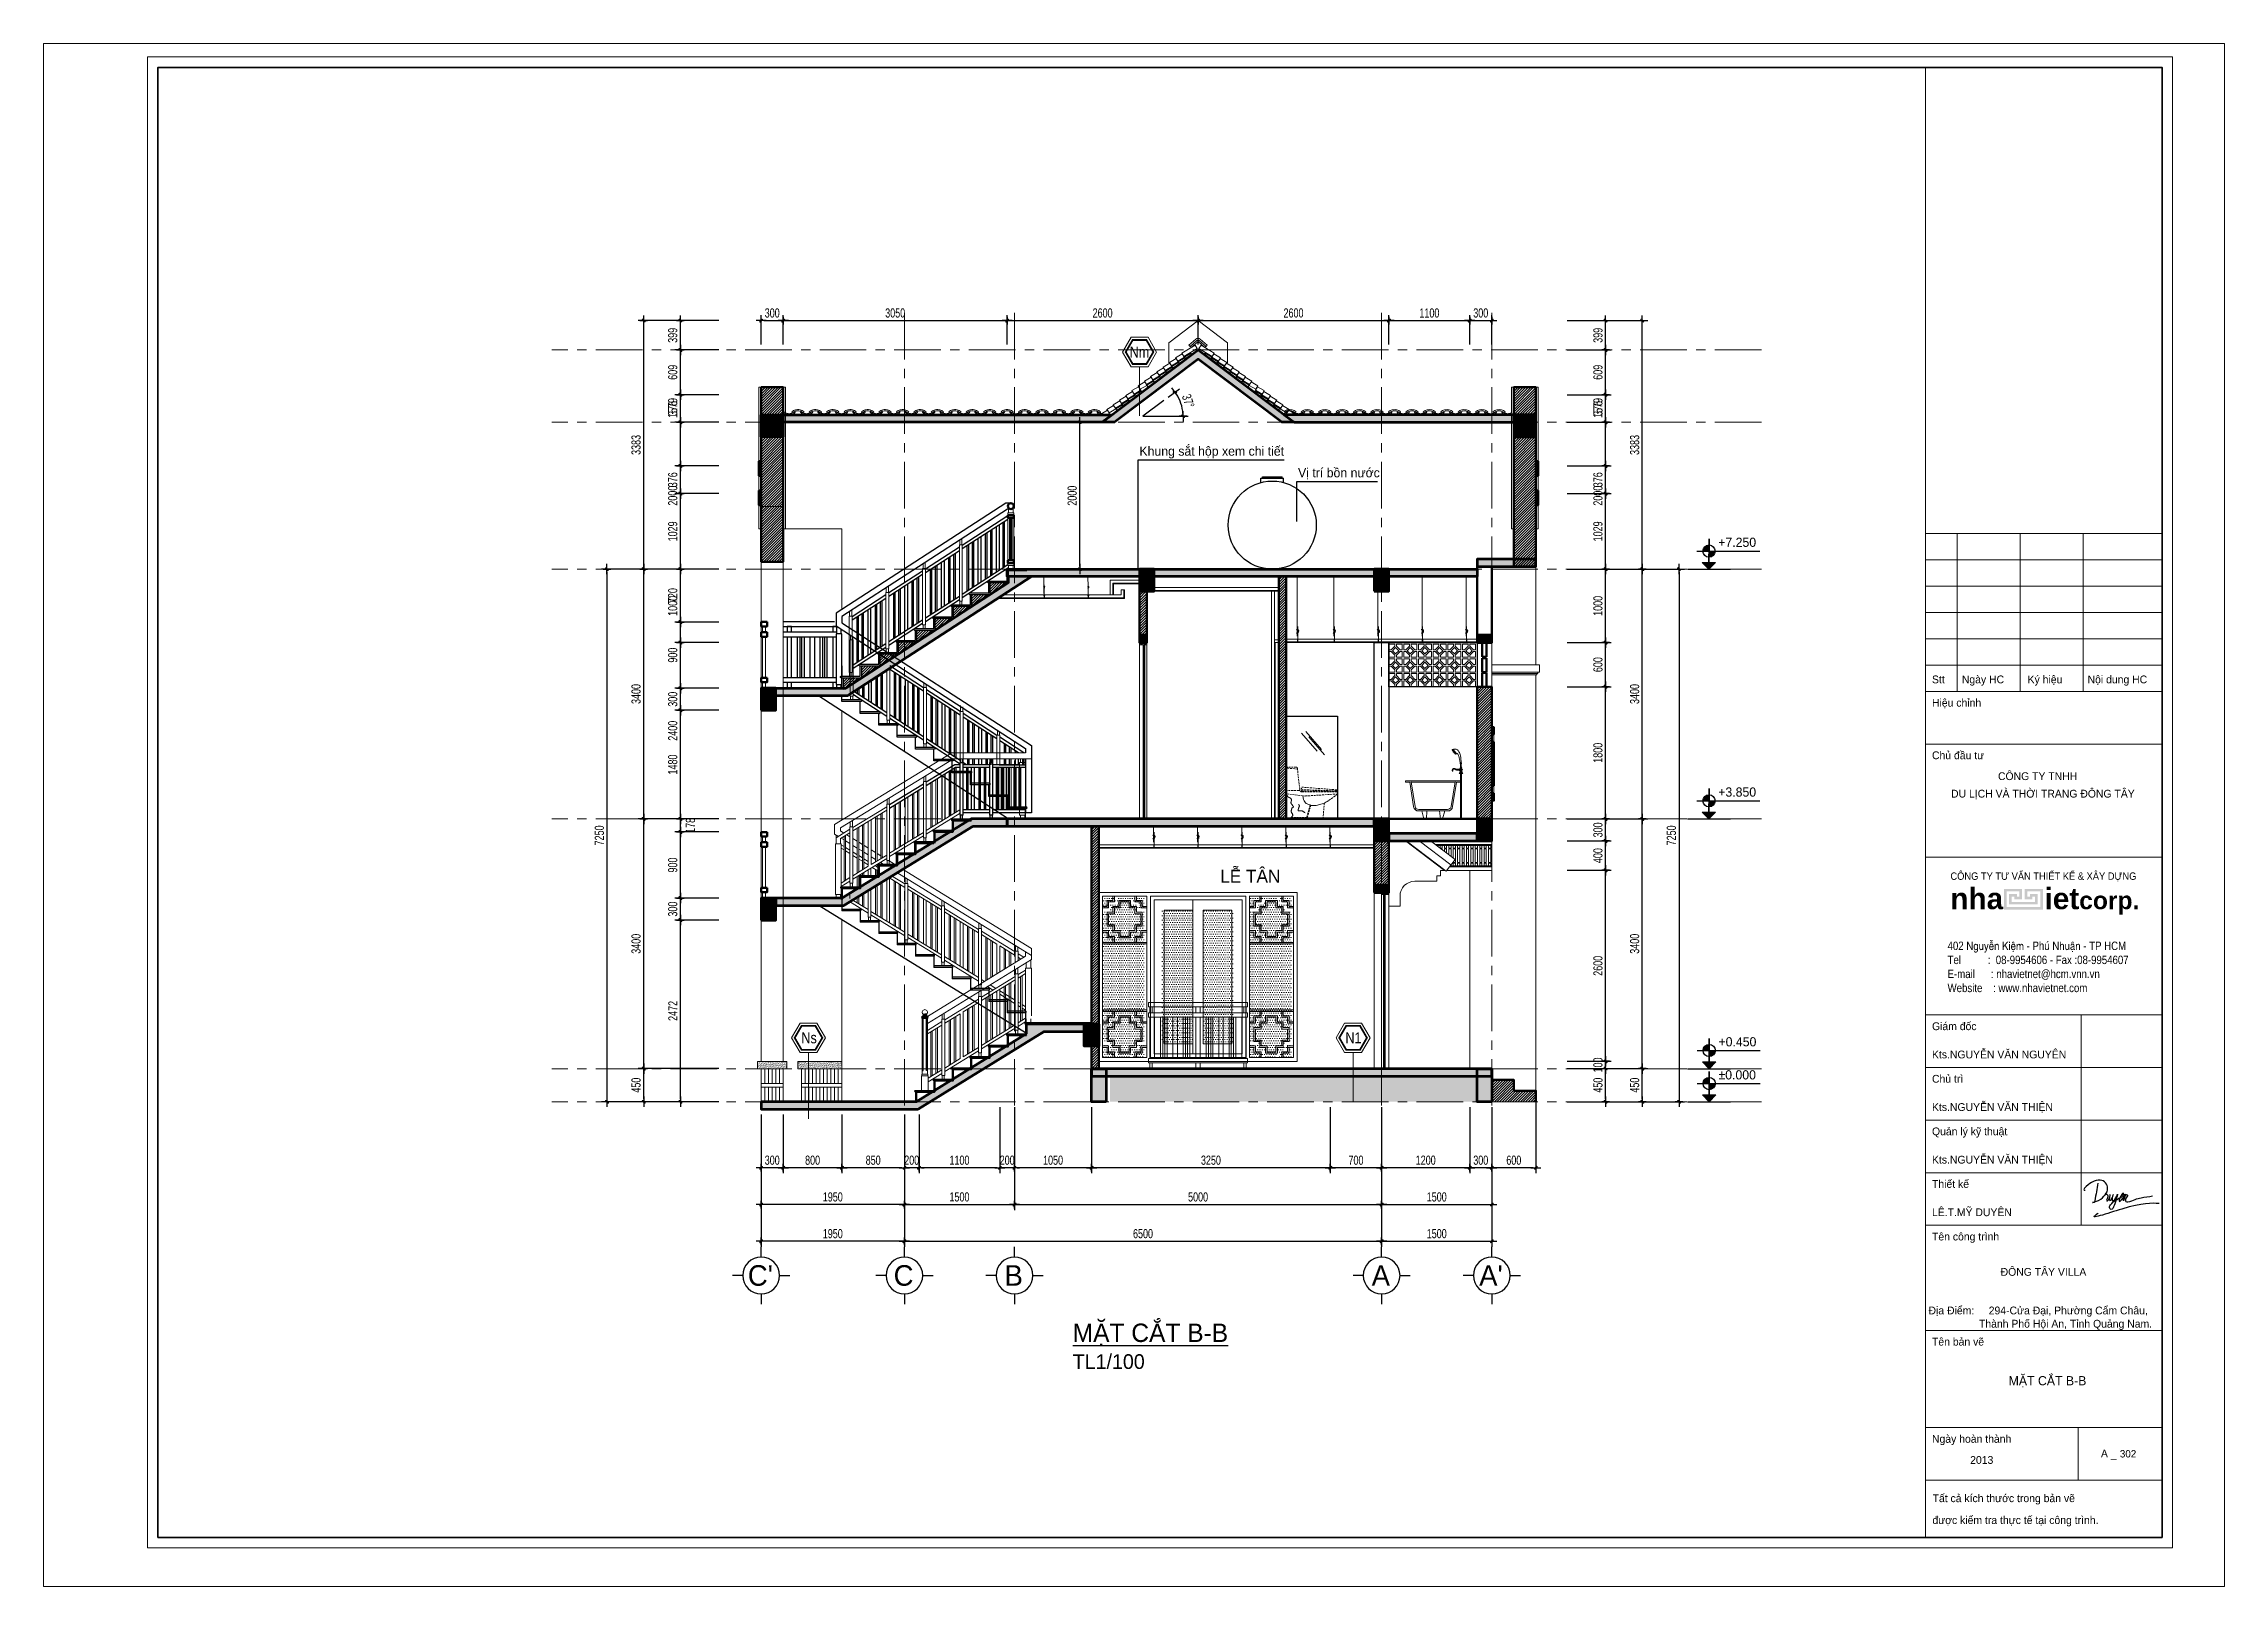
# Model space of a CAD drawing. Header units: inches. Extents: x 88947 to 296847, y 35049 to 161062.
# Drawn here: x 178047 to 207747, y 140060 to 161062 of the extents above; entities that cross this region are included whole.
import ezdxf
from ezdxf.enums import TextEntityAlignment as Align
from ezdxf.xclip import XClip

# ---------------------------------------------------------------- set-up
doc = ezdxf.new("R2010")
doc.units = ezdxf.units.IN
doc.header["$MEASUREMENT"] = 0
doc.header["$XCLIPFRAME"] = 0
doc.header["$PDMODE"] = 1
for name, pattern in [('ACAD_ISO03W100', [30, 12, -18]), ('CENTER', [50.8, 31.75, -6.35, 6.35, -6.35]), ('HIDDEN', [0.375, 0.25, -0.125])]:
    doc.linetypes.add(name, pattern=pattern)
for name, color, linetype in [('$AUDIT_BAD_LAYER1', 7, 'Continuous'), ('NHO', 8, 'Continuous'), ('text', 2, 'Continuous'), ('VATDUNG', 9, 'Continuous')]:
    doc.layers.add(name, color=color, linetype=linetype)
for name, color, linetype, lineweight in [('0.15', 175, 'Continuous', 20), ('0.4', 1, 'Continuous', 30), ('A-Dims', 145, 'Continuous', 25), ('A-Text', 30, 'Continuous', 9), ('A-Wall', 2, 'Continuous', 35), ('CUA', 42, 'Continuous', 20), ('DIM', 7, 'Continuous', 25), ('GHICHU', 40, 'Continuous', 18), ('HACTH', 8, 'Continuous', 5), ('HATCH', 8, 'Continuous', 5), ('KHUNG 1', 6, 'Continuous', 70), ('KHUNG 2', 144, 'Continuous', 18), ('KY HIEU', 4, 'Continuous', 25), ('mb$0$CUA', 42, 'Continuous', 20), ('mb$0$HATCH', 69, 'Continuous', 15), ('mb$0$net manh', 251, 'Continuous', 5), ('Net thay', 3, 'Continuous', 25), ('NET THAY 2', 2, 'Continuous', 20), ('NETMANH', 192, 'Continuous', 18), ('netthay', 254, 'Continuous', 25), ('NTHAY2', 51, 'Continuous', 25), ('THAY', 3, 'Continuous', 18), ('TRUC', 252, 'ACAD_ISO03W100', 13), ('TUONG', 4, 'Continuous', 50), ('vdung', 56, 'Continuous', 9)]:
    doc.layers.add(name, color=color, linetype=linetype, lineweight=lineweight)
doc.styles.add('DDCo-B-Helve-condense', font='VHELVCB.TTF')
doc.styles.add('FRANKO', font='VFRANKO.TTF')
doc.styles.add('KHUNGTEN', font='VHELVEB.TTF')
doc.styles.add('TEXT', font='VHELVCN.TTF')
doc.styles.add('VHELVEN', font='VHELVEN.TTF')
doc.styles.add('VNI-HELVE-CONDENSE', font='VNARIAL.TTF', dxfattribs={"width": 0.7})
doc.dimstyles.new('TAS-100', dxfattribs={"dimscale": 50, "dimtxt": 2.5, "dimasz": 0.7, "dimexe": 1.5, "dimexo": 1.5, "dimgap": 0.8, "dimtad": 1, "dimdec": 0, "dimzin": 3, "dimdsep": 46, "dimtxsty": 'VNI-HELVE-CONDENSE', "dimblk": 'TICK', "dimcen": 2.5, "dimclrt": 71, "dimazin": 2, "dimtfac": 0.75, "dimtdec": 0, "dimtix": 1, "dimtmove": 2, "dimatfit": 2, "dimldrblk": 'TICK123', "dimfxl": 1.5, "dimtolj": 1, "dimtzin": 0, "dimarcsym": 0})
doc.dimstyles.new('TL 50', dxfattribs={"dimscale": 50, "dimtxt": 1.25, "dimasz": 0.5, "dimexe": 1, "dimexo": 1, "dimgap": 0.5, "dimtad": 1, "dimdec": 0, "dimzin": 3, "dimdsep": 46, "dimtxsty": 'VNI-HELVE-CONDENSE', "dimblk": 'DOT', "dimcen": 2, "dimclrt": 7, "dimazin": 2, "dimtfac": 0.75, "dimtdec": 0, "dimtix": 1, "dimtmove": 2, "dimatfit": 2, "dimfxl": 1.5, "dimtolj": 1, "dimtzin": 0, "dimarcsym": 0})
pattern_1 = [(45, (197770.045, 146657.526), (-17.6777, 17.6777), [])]
pattern_2 = [(45, (192570.045, 146657.526), (13.25825, 48.61359), [62.5, -12.5, 0, -12.5])]
pattern_3 = [(45, (192320.045, 147107.526), (-17.67767, 17.67767), [])]
pattern_4 = [(45, (196170.045, 149507.526), (-17.6777, 17.6777), [])]
pattern_5 = [(45, (197570.045, 150507.526), (-17.67767, 17.67767), [])]
pattern_6 = [(45, (192970.045, 150507.526), (-17.67767, 17.67767), [])]
pattern_7 = [(45, (192970.045, 150507.526), (-17.67767, 17.67767), [])]
pattern_8 = [(45, (198070.065, 154178.044), (-17.67767, 17.67767), [])]
pattern_9 = [(45, (187820.045, 153978.24), (-17.67767, 17.67767), [])]
pattern_10 = [(45, (187820.045, 156007.722), (-17.6777, 17.6777), [])]
pattern_11 = [(180, (1285.023, 940), (-15.625, 31.25), [0, -31.25])]
pattern_12 = [(7e-15, (1414.978, 940), (15.625, 31.25), [0, -31.25])]

msp = doc.modelspace()

# ---------------------------------------------------------------- texts
at = {"layer": 'KY HIEU', "style": 'DDCo-B-Helve-condense'}
for s, p in [('Nm', (192838.1, 156788.5)), ('Ns', (188367.2, 147452.4)), ('N1', (195776.8, 147452.4))]:
    msp.add_text(s, height=150, dxfattribs=at).set_placement(p)
at = {"layer": 'text', "style": 'FRANKO'}
for s, height, p in [('Khung saét hoäp xem chi tieát', 125, (192970.9, 155452.4)), ('Vò trí boàn nöôùc', 125, (195131.4, 155158)), ('LEÃ TAÂN', 175, (194071.3, 149640.7)), ('MAËT CAÉT B-B', 125, (204809, 142797.2)), ('302', 100, (206324.1, 141814.7))]:
    msp.add_text(s, height=height, dxfattribs=at).set_placement(p)
at = {"layer": 'text', "insert": (192062.2, 143636.8), "char_height": 250, "width": 3670.646, "attachment_point": 1, "style": 'FRANKO'}
msp.add_mtext('{\\LMAËT CAÉT B-B \\P\\H0.8x;\\lTL1/100}', dxfattribs=at)
msp.add_mtext('{\\LMAËT CAÉT B-B \\P\\H0.8x;\\lTL1/100}', dxfattribs=at)

# ---------------------------------------------------------------- blocks, each defined once
blk = doc.blocks.new('TICK')
at = {"layer": 'A-Dims', "color": 1}
for p, q in [((-2, 0), (2, 0)), ((0, 1.5), (0, -1.5))]:
    blk.add_line(p, q, dxfattribs=at)
at = {"layer": 'A-Dims', "color": 1, "const_width": 0.788}
blk.add_lwpolyline([(-0.33, -0.35), (0.38, 0.38)], dxfattribs=at)
at = {"layer": 'A-Dims', "color": 1, "const_width": 0.394}
for points in [[(0.24, 0.52, -0.414214), (0.52, 0.52, -1)], [(0.52, 0.52, -0.414214), (0.52, 0.24, -1)], [(-0.47, -0.21, 0.414214), (-0.47, -0.49, 1)], [(-0.47, -0.49, 0.414214), (-0.19, -0.49, 1)]]:
    blk.add_lwpolyline(points, format="xyb", dxfattribs=at)
blk = doc.blocks.new('*D1097')
at = {"layer": 'Defpoints', "color": 0}
for p in [(186220, 150508), (187320, 150508), (187320, 147108)]:
    blk.add_point(p, dxfattribs=at)
at = {"layer": 'DIM', "color": 0, "lineweight": -2}
for p, q in [((187245, 150508), (186145, 150508)), ((186220, 147143), (186220, 150473)), ((187245, 147108), (186145, 147108))]:
    blk.add_line(p, q, dxfattribs=at)
at = {"layer": 'DIM', "color": 0, "lineweight": -2, "xscale": 35, "yscale": 35, "zscale": 35}
for p, rotation in [((186220, 150508), 90), ((186220, 147108), 270)]:
    blk.add_blockref('TICK', p, dxfattribs=dict(at, rotation=rotation))
at = {"layer": 'DIM', "color": 71, "insert": (186116, 148808), "char_height": 125, "attachment_point": 5, "rotation": 90, "style": 'VNI-HELVE-CONDENSE'}
blk.add_mtext('\\A1;3400', dxfattribs=at)
blk = doc.blocks.new('TICK123')
at = {"layer": 'A-Dims', "color": 1}
blk.add_lwpolyline([(0.05, 0, 0, 0.84, 0), (-2.11, 0, 8.4, 8.4, 0)], format="xyseb", dxfattribs=at)
blk = doc.blocks.new('*D1098')
at = {"layer": 'Defpoints', "color": 0}
for p in [(198370, 146808), (197770, 146658), (197770, 145758)]:
    blk.add_point(p, dxfattribs=at)
at = {"layer": 'DIM', "color": 0, "lineweight": -2}
for p, q in [((198370, 146733), (198370, 145683)), ((197770, 146583), (197770, 145683)), ((198335, 145758), (197805, 145758))]:
    blk.add_line(p, q, dxfattribs=at)
at = {"layer": 'DIM', "color": 0, "lineweight": -2, "xscale": 35, "yscale": 35, "zscale": 35, "rotation": 180}
blk.add_blockref('TICK', (197770, 145758), dxfattribs=at)
at = {"layer": 'DIM', "color": 0, "lineweight": -2, "xscale": 35, "yscale": 35, "zscale": 35}
blk.add_blockref('TICK', (198370, 145758), dxfattribs=at)
at = {"layer": 'DIM', "color": 71, "insert": (198070, 145861), "char_height": 125, "attachment_point": 5, "style": 'VNI-HELVE-CONDENSE'}
blk.add_mtext('\\A1;600', dxfattribs=at)
blk = doc.blocks.new('*D1099')
at = {"layer": 'Defpoints', "color": 0}
for p in [(197470, 146658), (197770, 146658), (197470, 145758)]:
    blk.add_point(p, dxfattribs=at)
at = {"layer": 'DIM', "color": 0, "lineweight": -2}
for p, q in [((197470, 146583), (197470, 145683)), ((197770, 146583), (197770, 145683)), ((197735, 145758), (197505, 145758))]:
    blk.add_line(p, q, dxfattribs=at)
at = {"layer": 'DIM', "color": 0, "lineweight": -2, "xscale": 35, "yscale": 35, "zscale": 35, "rotation": 180}
blk.add_blockref('TICK', (197470, 145758), dxfattribs=at)
at = {"layer": 'DIM', "color": 0, "lineweight": -2, "xscale": 35, "yscale": 35, "zscale": 35}
blk.add_blockref('TICK', (197770, 145758), dxfattribs=at)
at = {"layer": 'DIM', "color": 71, "insert": (197620, 145861), "char_height": 125, "attachment_point": 5, "style": 'VNI-HELVE-CONDENSE'}
blk.add_mtext('\\A1;300', dxfattribs=at)
blk = doc.blocks.new('*D1100')
at = {"layer": 'Defpoints', "color": 0}
for p in [(196270, 146658), (197470, 146658), (196270, 145758)]:
    blk.add_point(p, dxfattribs=at)
at = {"layer": 'DIM', "color": 0, "lineweight": -2}
for p, q in [((196270, 146583), (196270, 145683)), ((197470, 146583), (197470, 145683)), ((197435, 145758), (196305, 145758))]:
    blk.add_line(p, q, dxfattribs=at)
at = {"layer": 'DIM', "color": 0, "lineweight": -2, "xscale": 35, "yscale": 35, "zscale": 35, "rotation": 180}
blk.add_blockref('TICK', (196270, 145758), dxfattribs=at)
at = {"layer": 'DIM', "color": 0, "lineweight": -2, "xscale": 35, "yscale": 35, "zscale": 35}
blk.add_blockref('TICK', (197470, 145758), dxfattribs=at)
at = {"layer": 'DIM', "color": 71, "insert": (196870, 145861), "char_height": 125, "attachment_point": 5, "style": 'VNI-HELVE-CONDENSE'}
blk.add_mtext('\\A1;1200', dxfattribs=at)
blk = doc.blocks.new('*D1101')
at = {"layer": 'Defpoints', "color": 0}
for p in [(195570, 146658), (196270, 146658), (195570, 145758)]:
    blk.add_point(p, dxfattribs=at)
at = {"layer": 'DIM', "color": 0, "lineweight": -2}
for p, q in [((195570, 146583), (195570, 145683)), ((196270, 146583), (196270, 145683)), ((196235, 145758), (195605, 145758))]:
    blk.add_line(p, q, dxfattribs=at)
at = {"layer": 'DIM', "color": 0, "lineweight": -2, "xscale": 35, "yscale": 35, "zscale": 35, "rotation": 180}
blk.add_blockref('TICK', (195570, 145758), dxfattribs=at)
at = {"layer": 'DIM', "color": 0, "lineweight": -2, "xscale": 35, "yscale": 35, "zscale": 35}
blk.add_blockref('TICK', (196270, 145758), dxfattribs=at)
at = {"layer": 'DIM', "color": 71, "insert": (195920, 145861), "char_height": 125, "attachment_point": 5, "style": 'VNI-HELVE-CONDENSE'}
blk.add_mtext('\\A1;700', dxfattribs=at)
blk = doc.blocks.new('*D1102')
at = {"layer": 'Defpoints', "color": 0}
for p in [(192320, 146658), (195570, 146658), (192320, 145758)]:
    blk.add_point(p, dxfattribs=at)
at = {"layer": 'DIM', "color": 0, "lineweight": -2}
for p, q in [((192320, 146583), (192320, 145683)), ((195570, 146583), (195570, 145683)), ((195535, 145758), (192355, 145758))]:
    blk.add_line(p, q, dxfattribs=at)
at = {"layer": 'DIM', "color": 0, "lineweight": -2, "xscale": 35, "yscale": 35, "zscale": 35, "rotation": 180}
blk.add_blockref('TICK', (192320, 145758), dxfattribs=at)
at = {"layer": 'DIM', "color": 0, "lineweight": -2, "xscale": 35, "yscale": 35, "zscale": 35}
blk.add_blockref('TICK', (195570, 145758), dxfattribs=at)
at = {"layer": 'DIM', "color": 71, "insert": (193945, 145861), "char_height": 125, "attachment_point": 5, "style": 'VNI-HELVE-CONDENSE'}
blk.add_mtext('\\A1;3250', dxfattribs=at)
blk = doc.blocks.new('*D1103')
at = {"layer": 'Defpoints', "color": 0}
for p in [(191270, 146658), (192320, 146658), (191270, 145758)]:
    blk.add_point(p, dxfattribs=at)
at = {"layer": 'DIM', "color": 0, "lineweight": -2}
for p, q in [((191270, 146583), (191270, 145683)), ((192320, 146583), (192320, 145683)), ((192285, 145758), (191305, 145758))]:
    blk.add_line(p, q, dxfattribs=at)
at = {"layer": 'DIM', "color": 0, "lineweight": -2, "xscale": 35, "yscale": 35, "zscale": 35, "rotation": 180}
blk.add_blockref('TICK', (191270, 145758), dxfattribs=at)
at = {"layer": 'DIM', "color": 0, "lineweight": -2, "xscale": 35, "yscale": 35, "zscale": 35}
blk.add_blockref('TICK', (192320, 145758), dxfattribs=at)
at = {"layer": 'DIM', "color": 71, "insert": (191795, 145861), "char_height": 125, "attachment_point": 5, "style": 'VNI-HELVE-CONDENSE'}
blk.add_mtext('\\A1;1050', dxfattribs=at)
blk = doc.blocks.new('*D1104')
at = {"layer": 'Defpoints', "color": 0}
for p in [(191070, 146658), (191270, 146658), (191070, 145758)]:
    blk.add_point(p, dxfattribs=at)
at = {"layer": 'DIM', "color": 0, "lineweight": -2}
for p, q in [((191070, 146583), (191070, 145683)), ((191270, 146583), (191270, 145683)), ((191035, 145758), (191000, 145758)), ((191270, 145758), (191070, 145758)), ((191305, 145758), (191340, 145758))]:
    blk.add_line(p, q, dxfattribs=at)
at = {"layer": 'DIM', "color": 0, "lineweight": -2, "xscale": 35, "yscale": 35, "zscale": 35}
blk.add_blockref('TICK', (191070, 145758), dxfattribs=at)
at = {"layer": 'DIM', "color": 0, "lineweight": -2, "xscale": 35, "yscale": 35, "zscale": 35, "rotation": 180}
blk.add_blockref('TICK', (191270, 145758), dxfattribs=at)
at = {"layer": 'DIM', "color": 71, "insert": (191170, 145861), "char_height": 125, "attachment_point": 5, "style": 'VNI-HELVE-CONDENSE'}
blk.add_mtext('\\A1;200', dxfattribs=at)
blk = doc.blocks.new('*D1105')
at = {"layer": 'Defpoints', "color": 0}
for p in [(189970, 146558), (191070, 146558), (189970, 145758)]:
    blk.add_point(p, dxfattribs=at)
at = {"layer": 'DIM', "color": 0, "lineweight": -2}
for p, q in [((189970, 146483), (189970, 145683)), ((191070, 146483), (191070, 145683)), ((191035, 145758), (190005, 145758))]:
    blk.add_line(p, q, dxfattribs=at)
at = {"layer": 'DIM', "color": 0, "lineweight": -2, "xscale": 35, "yscale": 35, "zscale": 35, "rotation": 180}
blk.add_blockref('TICK', (189970, 145758), dxfattribs=at)
at = {"layer": 'DIM', "color": 0, "lineweight": -2, "xscale": 35, "yscale": 35, "zscale": 35}
blk.add_blockref('TICK', (191070, 145758), dxfattribs=at)
at = {"layer": 'DIM', "color": 71, "insert": (190520, 145861), "char_height": 125, "attachment_point": 5, "style": 'VNI-HELVE-CONDENSE'}
blk.add_mtext('\\A1;1100', dxfattribs=at)
blk = doc.blocks.new('*D1106')
at = {"layer": 'Defpoints', "color": 0}
for p in [(189770, 146558), (189970, 146558), (189770, 145758)]:
    blk.add_point(p, dxfattribs=at)
at = {"layer": 'DIM', "color": 0, "lineweight": -2}
for p, q in [((189770, 146483), (189770, 145683)), ((189970, 146483), (189970, 145683)), ((189735, 145758), (189700, 145758)), ((189970, 145758), (189770, 145758)), ((190005, 145758), (190040, 145758))]:
    blk.add_line(p, q, dxfattribs=at)
at = {"layer": 'DIM', "color": 0, "lineweight": -2, "xscale": 35, "yscale": 35, "zscale": 35}
blk.add_blockref('TICK', (189770, 145758), dxfattribs=at)
at = {"layer": 'DIM', "color": 0, "lineweight": -2, "xscale": 35, "yscale": 35, "zscale": 35, "rotation": 180}
blk.add_blockref('TICK', (189970, 145758), dxfattribs=at)
at = {"layer": 'DIM', "color": 71, "insert": (189870, 145861), "char_height": 125, "attachment_point": 5, "style": 'VNI-HELVE-CONDENSE'}
blk.add_mtext('\\A1;200', dxfattribs=at)
blk = doc.blocks.new('*D1107')
at = {"layer": 'Defpoints', "color": 0}
for p in [(188920, 146558), (189770, 146558), (188920, 145758)]:
    blk.add_point(p, dxfattribs=at)
at = {"layer": 'DIM', "color": 0, "lineweight": -2}
for p, q in [((188920, 146483), (188920, 145683)), ((189770, 146483), (189770, 145683)), ((189735, 145758), (188955, 145758))]:
    blk.add_line(p, q, dxfattribs=at)
at = {"layer": 'DIM', "color": 0, "lineweight": -2, "xscale": 35, "yscale": 35, "zscale": 35, "rotation": 180}
blk.add_blockref('TICK', (188920, 145758), dxfattribs=at)
at = {"layer": 'DIM', "color": 0, "lineweight": -2, "xscale": 35, "yscale": 35, "zscale": 35}
blk.add_blockref('TICK', (189770, 145758), dxfattribs=at)
at = {"layer": 'DIM', "color": 71, "insert": (189345, 145861), "char_height": 125, "attachment_point": 5, "style": 'VNI-HELVE-CONDENSE'}
blk.add_mtext('\\A1;850', dxfattribs=at)
blk = doc.blocks.new('*D1108')
at = {"layer": 'Defpoints', "color": 0}
for p in [(188120, 146558), (188920, 146558), (188120, 145758)]:
    blk.add_point(p, dxfattribs=at)
at = {"layer": 'DIM', "color": 0, "lineweight": -2}
for p, q in [((188120, 146483), (188120, 145683)), ((188920, 146483), (188920, 145683)), ((188885, 145758), (188155, 145758))]:
    blk.add_line(p, q, dxfattribs=at)
at = {"layer": 'DIM', "color": 0, "lineweight": -2, "xscale": 35, "yscale": 35, "zscale": 35, "rotation": 180}
blk.add_blockref('TICK', (188120, 145758), dxfattribs=at)
at = {"layer": 'DIM', "color": 0, "lineweight": -2, "xscale": 35, "yscale": 35, "zscale": 35}
blk.add_blockref('TICK', (188920, 145758), dxfattribs=at)
at = {"layer": 'DIM', "color": 71, "insert": (188520, 145861), "char_height": 125, "attachment_point": 5, "style": 'VNI-HELVE-CONDENSE'}
blk.add_mtext('\\A1;800', dxfattribs=at)
blk = doc.blocks.new('*D1109')
at = {"layer": 'Defpoints', "color": 0}
for p in [(187820, 146558), (188120, 146558), (187820, 145758)]:
    blk.add_point(p, dxfattribs=at)
at = {"layer": 'DIM', "color": 0, "lineweight": -2}
for p, q in [((187820, 146483), (187820, 145683)), ((188120, 146483), (188120, 145683)), ((188085, 145758), (187855, 145758))]:
    blk.add_line(p, q, dxfattribs=at)
at = {"layer": 'DIM', "color": 0, "lineweight": -2, "xscale": 35, "yscale": 35, "zscale": 35, "rotation": 180}
blk.add_blockref('TICK', (187820, 145758), dxfattribs=at)
at = {"layer": 'DIM', "color": 0, "lineweight": -2, "xscale": 35, "yscale": 35, "zscale": 35}
blk.add_blockref('TICK', (188120, 145758), dxfattribs=at)
at = {"layer": 'DIM', "color": 71, "insert": (187970, 145861), "char_height": 125, "attachment_point": 5, "style": 'VNI-HELVE-CONDENSE'}
blk.add_mtext('\\A1;300', dxfattribs=at)
blk = doc.blocks.new('*D1110')
at = {"layer": 'Defpoints', "color": 0}
for p in [(187820, 146558), (189770, 146558), (187820, 145258)]:
    blk.add_point(p, dxfattribs=at)
at = {"layer": 'DIM', "color": 0, "lineweight": -2}
for p, q in [((187820, 146483), (187820, 145183)), ((189770, 146483), (189770, 145183)), ((189735, 145258), (187855, 145258))]:
    blk.add_line(p, q, dxfattribs=at)
at = {"layer": 'DIM', "color": 0, "lineweight": -2, "xscale": 35, "yscale": 35, "zscale": 35, "rotation": 180}
blk.add_blockref('TICK', (187820, 145258), dxfattribs=at)
at = {"layer": 'DIM', "color": 0, "lineweight": -2, "xscale": 35, "yscale": 35, "zscale": 35}
blk.add_blockref('TICK', (189770, 145258), dxfattribs=at)
at = {"layer": 'DIM', "color": 71, "insert": (188795, 145361), "char_height": 125, "attachment_point": 5, "style": 'VNI-HELVE-CONDENSE'}
blk.add_mtext('\\A1;1950', dxfattribs=at)
blk = doc.blocks.new('*D1111')
at = {"layer": 'Defpoints', "color": 0}
for p in [(189770, 146558), (191270, 146558), (191270, 145258)]:
    blk.add_point(p, dxfattribs=at)
at = {"layer": 'DIM', "color": 0, "lineweight": -2}
for p, q in [((189770, 146483), (189770, 145183)), ((191270, 146483), (191270, 145183)), ((189805, 145258), (191235, 145258))]:
    blk.add_line(p, q, dxfattribs=at)
at = {"layer": 'DIM', "color": 0, "lineweight": -2, "xscale": 35, "yscale": 35, "zscale": 35, "rotation": 180}
blk.add_blockref('TICK', (189770, 145258), dxfattribs=at)
at = {"layer": 'DIM', "color": 0, "lineweight": -2, "xscale": 35, "yscale": 35, "zscale": 35}
blk.add_blockref('TICK', (191270, 145258), dxfattribs=at)
at = {"layer": 'DIM', "color": 71, "insert": (190520, 145361), "char_height": 125, "attachment_point": 5, "style": 'VNI-HELVE-CONDENSE'}
blk.add_mtext('\\A1;1500', dxfattribs=at)
blk = doc.blocks.new('*D1112')
at = {"layer": 'Defpoints', "color": 0}
for p in [(191270, 146658), (196270, 146658), (196270, 145258)]:
    blk.add_point(p, dxfattribs=at)
at = {"layer": 'DIM', "color": 0, "lineweight": -2}
for p, q in [((191270, 146583), (191270, 145183)), ((196270, 146583), (196270, 145183)), ((191305, 145258), (196235, 145258))]:
    blk.add_line(p, q, dxfattribs=at)
at = {"layer": 'DIM', "color": 0, "lineweight": -2, "xscale": 35, "yscale": 35, "zscale": 35, "rotation": 180}
blk.add_blockref('TICK', (191270, 145258), dxfattribs=at)
at = {"layer": 'DIM', "color": 0, "lineweight": -2, "xscale": 35, "yscale": 35, "zscale": 35}
blk.add_blockref('TICK', (196270, 145258), dxfattribs=at)
at = {"layer": 'DIM', "color": 71, "insert": (193770, 145361), "char_height": 125, "attachment_point": 5, "style": 'VNI-HELVE-CONDENSE'}
blk.add_mtext('\\A1;5000', dxfattribs=at)
blk = doc.blocks.new('*D1113')
at = {"layer": 'Defpoints', "color": 0}
for p in [(196270, 146658), (197770, 146658), (197770, 145258)]:
    blk.add_point(p, dxfattribs=at)
at = {"layer": 'DIM', "color": 0, "lineweight": -2}
for p, q in [((196270, 146583), (196270, 145183)), ((197770, 146583), (197770, 145183)), ((196305, 145258), (197735, 145258))]:
    blk.add_line(p, q, dxfattribs=at)
at = {"layer": 'DIM', "color": 0, "lineweight": -2, "xscale": 35, "yscale": 35, "zscale": 35, "rotation": 180}
blk.add_blockref('TICK', (196270, 145258), dxfattribs=at)
at = {"layer": 'DIM', "color": 0, "lineweight": -2, "xscale": 35, "yscale": 35, "zscale": 35}
blk.add_blockref('TICK', (197770, 145258), dxfattribs=at)
at = {"layer": 'DIM', "color": 71, "insert": (197020, 145361), "char_height": 125, "attachment_point": 5, "style": 'VNI-HELVE-CONDENSE'}
blk.add_mtext('\\A1;1500', dxfattribs=at)
blk = doc.blocks.new('*D1114')
at = {"layer": 'Defpoints', "color": 0}
for p in [(189770, 146558), (196270, 146558), (196270, 144758)]:
    blk.add_point(p, dxfattribs=at)
at = {"layer": 'DIM', "color": 0, "lineweight": -2}
for p, q in [((189770, 146483), (189770, 144683)), ((196270, 146483), (196270, 144683)), ((189805, 144758), (196235, 144758))]:
    blk.add_line(p, q, dxfattribs=at)
at = {"layer": 'DIM', "color": 0, "lineweight": -2, "xscale": 35, "yscale": 35, "zscale": 35, "rotation": 180}
blk.add_blockref('TICK', (189770, 144758), dxfattribs=at)
at = {"layer": 'DIM', "color": 0, "lineweight": -2, "xscale": 35, "yscale": 35, "zscale": 35}
blk.add_blockref('TICK', (196270, 144758), dxfattribs=at)
at = {"layer": 'DIM', "color": 71, "insert": (193020, 144861), "char_height": 125, "attachment_point": 5, "style": 'VNI-HELVE-CONDENSE'}
blk.add_mtext('\\A1;6500', dxfattribs=at)
blk = doc.blocks.new('*D1115')
at = {"layer": 'Defpoints', "color": 0}
for p in [(186720, 149130), (187320, 149130), (187320, 146658)]:
    blk.add_point(p, dxfattribs=at)
at = {"layer": 'DIM', "color": 0, "lineweight": -2}
for p, q in [((187245, 149130), (186645, 149130)), ((186720, 146693), (186720, 149095)), ((187245, 146658), (186645, 146658))]:
    blk.add_line(p, q, dxfattribs=at)
at = {"layer": 'DIM', "color": 0, "lineweight": -2, "xscale": 35, "yscale": 35, "zscale": 35}
for p, rotation in [((186720, 149130), 90), ((186720, 146658), 270)]:
    blk.add_blockref('TICK', p, dxfattribs=dict(at, rotation=rotation))
at = {"layer": 'DIM', "color": 71, "insert": (186617, 147894), "char_height": 125, "attachment_point": 5, "rotation": 90, "style": 'VNI-HELVE-CONDENSE'}
blk.add_mtext('\\A1;2472', dxfattribs=at)
blk = doc.blocks.new('*D1116')
at = {"layer": 'Defpoints', "color": 0}
for p in [(186720, 150330), (187320, 150330), (187320, 149430)]:
    blk.add_point(p, dxfattribs=at)
at = {"layer": 'DIM', "color": 0, "lineweight": -2}
for p, q in [((187245, 150330), (186645, 150330)), ((186720, 149465), (186720, 150295)), ((187245, 149430), (186645, 149430))]:
    blk.add_line(p, q, dxfattribs=at)
at = {"layer": 'DIM', "color": 0, "lineweight": -2, "xscale": 35, "yscale": 35, "zscale": 35}
for p, rotation in [((186720, 150330), 90), ((186720, 149430), 270)]:
    blk.add_blockref('TICK', p, dxfattribs=dict(at, rotation=rotation))
at = {"layer": 'DIM', "color": 71, "insert": (186616, 149880), "char_height": 125, "attachment_point": 5, "rotation": 90, "style": 'VNI-HELVE-CONDENSE'}
blk.add_mtext('\\A1;900', dxfattribs=at)
blk = doc.blocks.new('*D1117')
at = {"layer": 'Defpoints', "color": 0}
for p in [(186720, 150508), (187320, 150508), (187320, 150330)]:
    blk.add_point(p, dxfattribs=at)
at = {"layer": 'DIM', "color": 0, "lineweight": -2}
for p, q in [((187245, 150508), (186645, 150508)), ((187245, 150330), (186645, 150330)), ((186720, 150365), (186720, 150473))]:
    blk.add_line(p, q, dxfattribs=at)
at = {"layer": 'DIM', "color": 0, "lineweight": -2, "xscale": 35, "yscale": 35, "zscale": 35}
for p, rotation in [((186720, 150508), 90), ((186720, 150330), 270)]:
    blk.add_blockref('TICK', p, dxfattribs=dict(at, rotation=rotation))
at = {"layer": 'DIM', "color": 71, "insert": (186857, 150419), "char_height": 125, "attachment_point": 5, "rotation": 90, "style": 'VNI-HELVE-CONDENSE'}
blk.add_mtext('\\A1;178', dxfattribs=at)
blk = doc.blocks.new('*D1118')
at = {"layer": 'Defpoints', "color": 0}
for p in [(186720, 152908), (187320, 152908), (187320, 150508)]:
    blk.add_point(p, dxfattribs=at)
at = {"layer": 'DIM', "color": 0, "lineweight": -2}
for p, q in [((187245, 152908), (186645, 152908)), ((186720, 150543), (186720, 152873)), ((187245, 150508), (186645, 150508))]:
    blk.add_line(p, q, dxfattribs=at)
at = {"layer": 'DIM', "color": 0, "lineweight": -2, "xscale": 35, "yscale": 35, "zscale": 35}
for p, rotation in [((186720, 152908), 90), ((186720, 150508), 270)]:
    blk.add_blockref('TICK', p, dxfattribs=dict(at, rotation=rotation))
at = {"layer": 'DIM', "color": 71, "insert": (186616, 151708), "char_height": 125, "attachment_point": 5, "rotation": 90, "style": 'VNI-HELVE-CONDENSE'}
blk.add_mtext('\\A1;2400', dxfattribs=at)
blk = doc.blocks.new('*D1119')
at = {"layer": 'Defpoints', "color": 0}
for p in [(186720, 153908), (187320, 153908), (187320, 152908)]:
    blk.add_point(p, dxfattribs=at)
at = {"layer": 'DIM', "color": 0, "lineweight": -2}
for p, q in [((187245, 153908), (186645, 153908)), ((186720, 152943), (186720, 153873)), ((187245, 152908), (186645, 152908))]:
    blk.add_line(p, q, dxfattribs=at)
at = {"layer": 'DIM', "color": 0, "lineweight": -2, "xscale": 35, "yscale": 35, "zscale": 35}
for p, rotation in [((186720, 153908), 90), ((186720, 152908), 270)]:
    blk.add_blockref('TICK', p, dxfattribs=dict(at, rotation=rotation))
at = {"layer": 'DIM', "color": 71, "insert": (186616, 153408), "char_height": 125, "attachment_point": 5, "rotation": 90, "style": 'VNI-HELVE-CONDENSE'}
blk.add_mtext('\\A1;1000', dxfattribs=at)
blk = doc.blocks.new('*D1120')
at = {"layer": 'Defpoints', "color": 0}
for p in [(186720, 154937), (187320, 154937), (187320, 153908)]:
    blk.add_point(p, dxfattribs=at)
at = {"layer": 'DIM', "color": 0, "lineweight": -2}
for p, q in [((187245, 154937), (186645, 154937)), ((186720, 153943), (186720, 154902)), ((187245, 153908), (186645, 153908))]:
    blk.add_line(p, q, dxfattribs=at)
at = {"layer": 'DIM', "color": 0, "lineweight": -2, "xscale": 35, "yscale": 35, "zscale": 35}
for p, rotation in [((186720, 154937), 90), ((186720, 153908), 270)]:
    blk.add_blockref('TICK', p, dxfattribs=dict(at, rotation=rotation))
at = {"layer": 'DIM', "color": 71, "insert": (186616, 154422), "char_height": 125, "attachment_point": 5, "rotation": 90, "style": 'VNI-HELVE-CONDENSE'}
blk.add_mtext('\\A1;1029', dxfattribs=at)
blk = doc.blocks.new('*D1121')
at = {"layer": 'Defpoints', "color": 0}
for p in [(186720, 155313), (187320, 155313), (187320, 154937)]:
    blk.add_point(p, dxfattribs=at)
at = {"layer": 'DIM', "color": 0, "lineweight": -2}
for p, q in [((187245, 155313), (186645, 155313)), ((186720, 154972), (186720, 155278)), ((187245, 154937), (186645, 154937))]:
    blk.add_line(p, q, dxfattribs=at)
at = {"layer": 'DIM', "color": 0, "lineweight": -2, "xscale": 35, "yscale": 35, "zscale": 35}
for p, rotation in [((186720, 155313), 90), ((186720, 154937), 270)]:
    blk.add_blockref('TICK', p, dxfattribs=dict(at, rotation=rotation))
at = {"layer": 'DIM', "color": 71, "insert": (186616, 155125), "char_height": 125, "attachment_point": 5, "rotation": 90, "style": 'VNI-HELVE-CONDENSE'}
blk.add_mtext('\\A1;376', dxfattribs=at)
blk = doc.blocks.new('*D1122')
at = {"layer": 'Defpoints', "color": 0}
for p in [(186720, 156892), (187320, 156892), (187320, 155313)]:
    blk.add_point(p, dxfattribs=at)
at = {"layer": 'DIM', "color": 0, "lineweight": -2}
for p, q in [((187245, 156892), (186645, 156892)), ((186720, 155348), (186720, 156857)), ((187245, 155313), (186645, 155313))]:
    blk.add_line(p, q, dxfattribs=at)
at = {"layer": 'DIM', "color": 0, "lineweight": -2, "xscale": 35, "yscale": 35, "zscale": 35}
for p, rotation in [((186720, 156892), 90), ((186720, 155313), 270)]:
    blk.add_blockref('TICK', p, dxfattribs=dict(at, rotation=rotation))
at = {"layer": 'DIM', "color": 71, "insert": (186616, 156102), "char_height": 125, "attachment_point": 5, "rotation": 90, "style": 'VNI-HELVE-CONDENSE'}
blk.add_mtext('\\A1;1579', dxfattribs=at)
blk = doc.blocks.new('*D1123')
at = {"layer": 'Defpoints', "color": 0}
for p in [(186220, 153908), (187320, 153908), (187320, 150508)]:
    blk.add_point(p, dxfattribs=at)
at = {"layer": 'DIM', "color": 0, "lineweight": -2}
for p, q in [((187245, 153908), (186145, 153908)), ((186220, 150543), (186220, 153873)), ((187245, 150508), (186145, 150508))]:
    blk.add_line(p, q, dxfattribs=at)
at = {"layer": 'DIM', "color": 0, "lineweight": -2, "xscale": 35, "yscale": 35, "zscale": 35}
for p, rotation in [((186220, 153908), 90), ((186220, 150508), 270)]:
    blk.add_blockref('TICK', p, dxfattribs=dict(at, rotation=rotation))
at = {"layer": 'DIM', "color": 71, "insert": (186116, 152208), "char_height": 125, "attachment_point": 5, "rotation": 90, "style": 'VNI-HELVE-CONDENSE'}
blk.add_mtext('\\A1;3400', dxfattribs=at)
blk = doc.blocks.new('*D1124')
at = {"layer": 'Defpoints', "color": 0}
for p in [(187320, 153908), (185720, 146658), (187320, 146658)]:
    blk.add_point(p, dxfattribs=at)
at = {"layer": 'DIM', "color": 0, "lineweight": -2}
for p, q in [((187245, 153908), (185645, 153908)), ((185720, 153873), (185720, 146693)), ((187245, 146658), (185645, 146658))]:
    blk.add_line(p, q, dxfattribs=at)
at = {"layer": 'DIM', "color": 0, "lineweight": -2, "xscale": 35, "yscale": 35, "zscale": 35}
for p, rotation in [((185720, 153908), 90), ((185720, 146658), 270)]:
    blk.add_blockref('TICK', p, dxfattribs=dict(at, rotation=rotation))
at = {"layer": 'DIM', "color": 71, "insert": (185616, 150283), "char_height": 125, "attachment_point": 5, "rotation": 90, "style": 'VNI-HELVE-CONDENSE'}
blk.add_mtext('\\A1;7250', dxfattribs=at)
blk = doc.blocks.new('*D1125')
at = {"layer": 'Defpoints', "color": 0}
for p in [(186220, 147108), (187320, 147108), (187320, 146658)]:
    blk.add_point(p, dxfattribs=at)
at = {"layer": 'DIM', "color": 0, "lineweight": -2}
for p, q in [((187245, 147108), (186145, 147108)), ((186220, 146693), (186220, 147073)), ((187245, 146658), (186145, 146658))]:
    blk.add_line(p, q, dxfattribs=at)
at = {"layer": 'DIM', "color": 0, "lineweight": -2, "xscale": 35, "yscale": 35, "zscale": 35}
for p, rotation in [((186220, 147108), 90), ((186220, 146658), 270)]:
    blk.add_blockref('TICK', p, dxfattribs=dict(at, rotation=rotation))
at = {"layer": 'DIM', "color": 71, "insert": (186116, 146883), "char_height": 125, "attachment_point": 5, "rotation": 90, "style": 'VNI-HELVE-CONDENSE'}
blk.add_mtext('\\A1;450', dxfattribs=at)
blk = doc.blocks.new('*D1126')
at = {"layer": 'Defpoints', "color": 0}
for p in [(186220, 157291), (187320, 157291), (187320, 153908)]:
    blk.add_point(p, dxfattribs=at)
at = {"layer": 'DIM', "color": 0, "lineweight": -2}
for p, q in [((187245, 157291), (186145, 157291)), ((186220, 153943), (186220, 157256)), ((187245, 153908), (186145, 153908))]:
    blk.add_line(p, q, dxfattribs=at)
at = {"layer": 'DIM', "color": 0, "lineweight": -2, "xscale": 35, "yscale": 35, "zscale": 35}
for p, rotation in [((186220, 157291), 90), ((186220, 153908), 270)]:
    blk.add_blockref('TICK', p, dxfattribs=dict(at, rotation=rotation))
at = {"layer": 'DIM', "color": 71, "insert": (186116, 155599), "char_height": 125, "attachment_point": 5, "rotation": 90, "style": 'VNI-HELVE-CONDENSE'}
blk.add_mtext('\\A1;3383', dxfattribs=at)
blk = doc.blocks.new('*D1127')
at = {"layer": 'Defpoints', "color": 0}
for p in [(186720, 157291), (187320, 157291), (187320, 156892)]:
    blk.add_point(p, dxfattribs=at)
at = {"layer": 'DIM', "color": 0, "lineweight": -2}
for p, q in [((187245, 157291), (186645, 157291)), ((186720, 156927), (186720, 157256)), ((187245, 156892), (186645, 156892))]:
    blk.add_line(p, q, dxfattribs=at)
at = {"layer": 'DIM', "color": 0, "lineweight": -2, "xscale": 35, "yscale": 35, "zscale": 35}
for p, rotation in [((186720, 157291), 90), ((186720, 156892), 270)]:
    blk.add_blockref('TICK', p, dxfattribs=dict(at, rotation=rotation))
at = {"layer": 'DIM', "color": 71, "insert": (186616, 157091), "char_height": 125, "attachment_point": 5, "rotation": 90, "style": 'VNI-HELVE-CONDENSE'}
blk.add_mtext('\\A1;399', dxfattribs=at)
blk = doc.blocks.new('A$C22DF5D2D')
for points in [[(-10, 1159), (-123, 479), (-148, 421), (-212, 409), (-104, 451), (219, 660), (363, 901), (147, 1267), (-150, 1235), (-388, 1094), (-537, 889), (-506, 892)], [(2356, 378), (916, 165), (-61, -39), (0, 0), (-61, -39)], [(255, 700), (290, 728), (339, 743), (363, 705), (341, 552), (331, 483), (357, 485), (464, 729), (431, 561), (448, 495), (513, 535), (530, 566), (588, 726), (535, 529), (559, 486), (639, 526), (747, 742), (622, 304), (565, 189), (507, 143), (444, 188), (443, 257), (521, 382), (803, 578), (926, 655), (981, 729), (981, 766), (870, 665), (831, 456), (904, 515), (1051, 736), (976, 480), (1094, 717), (1127, 703), (1105, 634), (1056, 499), (1066, 460), (1148, 442), (1421, 530), (1656, 597), (2094, 666)]]:
    blk.add_spline(points, degree=3)
blk = doc.blocks.new('khung ten')
at = {"layer": '0.4'}
h = blk.add_hatch(color=256, dxfattribs=at)
h.paths.add_polyline_path([(303108, -206615), (302758, -206615), (302758, -207015), (303508, -207015), (303508, -206615), (303158, -206615), (303158, -206815), (303308, -206815), (303308, -206765), (303358, -206765), (303358, -206865), (302908, -206865), (302908, -206765), (302958, -206765), (302958, -206815), (303108, -206815)])
h.paths.add_polyline_path([(303058, -206665), (303058, -206765), (303008, -206765), (303008, -206715), (302858, -206715), (302858, -206915), (303408, -206915), (303408, -206715), (303258, -206715), (303258, -206765), (303208, -206765), (303208, -206665), (303458, -206665), (303458, -206965), (302808, -206965), (302808, -206665)], flags=16)
at = {"layer": '0.15', "ltscale": 0.7}
blk.add_line((301249, -213090), (305804, -213090), dxfattribs=at)
at = {"layer": 'A-Wall', "ltscale": 0.7}
blk.add_lwpolyline([(267204, -219099), (305804, -219099), (305804, -190799), (267204, -190799)], close=True, dxfattribs=at)
at = {"layer": 'KHUNG 2', "ltscale": 0.7}
for p, q in [((301249, -219099), (301249, -190799)), ((301249, -199776), (305804, -199776)), ((301856, -202813), (301856, -199776)), ((303071, -202813), (303071, -199776)), ((304286, -202813), (304286, -199776)), ((301249, -200282), (305804, -200282)), ((301249, -200789), (305804, -200789)), ((305804, -201295), (301249, -201295)), ((301249, -201801), (305804, -201801)), ((301249, -202307), (305804, -202307)), ((301249, -202813), (305804, -202813)), ((301249, -203826), (305804, -203826)), ((301249, -206004), (305804, -206004)), ((301249, -209041), (305804, -209041)), ((304246, -213090), (304246, -209041)), ((301249, -210053), (305804, -210053)), ((301249, -211065), (305804, -211065)), ((301249, -212078), (305804, -212078)), ((301249, -213090), (305804, -213090)), ((301249, -215115), (305804, -215115)), ((301249, -216986), (305804, -216986)), ((304185, -217998), (304185, -216986)), ((301249, -217998), (305804, -217998))]:
    blk.add_line(p, q, dxfattribs=at)
blk.add_lwpolyline([(267004, -219299), (306004, -219299), (306004, -190599), (267004, -190599)], close=True, dxfattribs=at)
at = {"layer": 'NETMANH', "ltscale": 0.7}
blk.add_lwpolyline([(265004, -220042), (307004, -220042), (307004, -190342), (265004, -190342)], close=True, dxfattribs=at)
at = {"layer": 'text', "linetype": 'Continuous', "xscale": 0.5, "yscale": 0.5, "zscale": 0.5}
blk.add_blockref('A$C22DF5D2D', (304573, -212860), dxfattribs=at)
at = {"layer": '$AUDIT_BAD_LAYER1', "color": 2, "linetype": 'Continuous', "style": 'KHUNGTEN', "width": 0.9}
blk.add_text('COÂNG TY TÖ VAÁN THIEÁT KEÁ & XAÂY DÖÏNG', height=142.53, dxfattribs=at).set_placement((303519, -206369), align=Align.MIDDLE_CENTER)
at = {"layer": '$AUDIT_BAD_LAYER1', "color": 2, "linetype": 'Continuous', "insert": (301673, -207630), "char_height": 161.97, "width": 6102.51, "attachment_point": 1, "style": 'KHUNGTEN'}
blk.add_mtext('{\\fVNI-Helve-Condense|b0|i0|c0|p2;402 Nguyeãn Kieäm - Phuù Nhuaän - TP HCM \\PTel          :  08-9954606 - Fax :08-9954607\\PE-mail      : nhavietnet@hcm.vnn.vn\\PWebsite    : www.nhavietnet.com}', dxfattribs=at)
at = {"layer": 'text', "linetype": 'Continuous', "style": 'FRANKO'}
for s, p in [('Stt', (301373, -202657)), ('Ngaøy HC', (301948, -202657)), ('Kyù hieäu', (303215, -202657)), ('Noäi dung HC', (304369, -202657)), ('Hieäu chænh', (301373, -203106)), ('Chuû ñaàu tö', (301373, -204118)), ('COÂNG TY TNHH ', (302644, -204520)), ('DU LÒCH VAØ THÔØI TRANG ÑOÂNG TAÂY', (301740, -204857)), ('Giaùm ñoác', (301373, -209334)), ('Kts.NGUYEÃN VAÊN NGUYEÂN', (301373, -209878)), ('Chuû trì', (301373, -210346)), ('Kts.NGUYEÃN VAÊN THIEÄN', (301373, -210890)), ('Quaûn lyù kyõ thuaät', (301373, -211358)), ('Kts.NGUYEÃN VAÊN THIEÄN', (301373, -211903)), ('Thieát keá', (301373, -212370)), ('LEÂ.T.MYÕ DUYEÂN', (301373, -212915)), ('Teân coâng trình', (301373, -213383)), ('ÑOÂNG TAÂY VILLA', (302695, -214063)), ('Ñòa Ñieåm:     294-Cöûa Ñaïi, Phöôøng Caåm Chaâu, ', (301306, -214806)), ('Thaønh Phoá Hoäi An, Tænh Quaûng Nam.', (302278, -215061)), ('Teân baûn veõ ', (301373, -215407)), ('Ngaøy hoaøn thaønh', (301373, -217278)), ('2013', (302108, -217684)), ('A _ ', (304627, -217560)), ('Taát caû kích thöôùc trong baûn veõ ', (301385, -218421)), ('ñöôïc kieåm tra thöïc teá taïi coâng trình.', (301381, -218842))]:
    blk.add_text(s, height=150, dxfattribs=at).set_placement(p)
at = {"layer": 'text', "linetype": 'Continuous', "insert": (303546, -206852), "char_height": 410.12, "width": 9417.44, "attachment_point": 5, "style": 'KHUNGTEN'}
blk.add_mtext('{\\fVNI-Helve|b1|i0|c0|p2;nha     iet\\H0.8274x;corp.}', dxfattribs=at)
blk = doc.blocks.new('*D1128')
at = {"layer": 'Defpoints', "color": 0}
for p in [(198720, 147108), (199320, 147108), (198720, 146658)]:
    blk.add_point(p, dxfattribs=at)
at = {"layer": 'DIM', "color": 0, "lineweight": -2}
for p, q in [((198795, 147108), (199395, 147108)), ((199320, 146693), (199320, 147073)), ((198795, 146658), (199395, 146658))]:
    blk.add_line(p, q, dxfattribs=at)
at = {"layer": 'DIM', "color": 0, "lineweight": -2, "xscale": 35, "yscale": 35, "zscale": 35}
for p, rotation in [((199320, 147108), 90), ((199320, 146658), 270)]:
    blk.add_blockref('TICK', p, dxfattribs=dict(at, rotation=rotation))
at = {"layer": 'DIM', "color": 71, "insert": (199216, 146883), "char_height": 125, "attachment_point": 5, "rotation": 90, "style": 'VNI-HELVE-CONDENSE'}
blk.add_mtext('\\A1;450', dxfattribs=at)
blk = doc.blocks.new('*D1129')
at = {"layer": 'Defpoints', "color": 0}
for p in [(198720, 147208), (198720, 147108), (199320, 147208)]:
    blk.add_point(p, dxfattribs=at)
at = {"layer": 'DIM', "color": 0, "lineweight": -2}
for p, q in [((198795, 147208), (199395, 147208)), ((198795, 147108), (199395, 147108)), ((199320, 147243), (199320, 147278)), ((199320, 147108), (199320, 147208)), ((199320, 147073), (199320, 147038))]:
    blk.add_line(p, q, dxfattribs=at)
at = {"layer": 'DIM', "color": 0, "lineweight": -2, "xscale": 35, "yscale": 35, "zscale": 35}
for p, rotation in [((199320, 147208), 270), ((199320, 147108), 90)]:
    blk.add_blockref('TICK', p, dxfattribs=dict(at, rotation=rotation))
at = {"layer": 'DIM', "color": 71, "insert": (199216, 147158), "char_height": 125, "attachment_point": 5, "rotation": 90, "style": 'VNI-HELVE-CONDENSE'}
blk.add_mtext('\\A1;100', dxfattribs=at)
blk = doc.blocks.new('*D1130')
at = {"layer": 'Defpoints', "color": 0}
for p in [(198720, 150508), (199820, 150508), (198720, 147108)]:
    blk.add_point(p, dxfattribs=at)
at = {"layer": 'DIM', "color": 0, "lineweight": -2}
for p, q in [((198795, 150508), (199895, 150508)), ((199820, 147143), (199820, 150473)), ((198795, 147108), (199895, 147108))]:
    blk.add_line(p, q, dxfattribs=at)
at = {"layer": 'DIM', "color": 0, "lineweight": -2, "xscale": 35, "yscale": 35, "zscale": 35}
for p, rotation in [((199820, 150508), 90), ((199820, 147108), 270)]:
    blk.add_blockref('TICK', p, dxfattribs=dict(at, rotation=rotation))
at = {"layer": 'DIM', "color": 71, "insert": (199716, 148808), "char_height": 125, "attachment_point": 5, "rotation": 90, "style": 'VNI-HELVE-CONDENSE'}
blk.add_mtext('\\A1;3400', dxfattribs=at)
blk = doc.blocks.new('*D1131')
at = {"layer": 'Defpoints', "color": 0}
for p in [(198720, 149808), (199320, 149808), (198720, 147208)]:
    blk.add_point(p, dxfattribs=at)
at = {"layer": 'DIM', "color": 0, "lineweight": -2}
for p, q in [((198795, 149808), (199395, 149808)), ((199320, 147243), (199320, 149773)), ((198795, 147208), (199395, 147208))]:
    blk.add_line(p, q, dxfattribs=at)
at = {"layer": 'DIM', "color": 0, "lineweight": -2, "xscale": 35, "yscale": 35, "zscale": 35}
for p, rotation in [((199320, 149808), 90), ((199320, 147208), 270)]:
    blk.add_blockref('TICK', p, dxfattribs=dict(at, rotation=rotation))
at = {"layer": 'DIM', "color": 71, "insert": (199216, 148508), "char_height": 125, "attachment_point": 5, "rotation": 90, "style": 'VNI-HELVE-CONDENSE'}
blk.add_mtext('\\A1;2600', dxfattribs=at)
blk = doc.blocks.new('*D1132')
at = {"layer": 'Defpoints', "color": 0}
for p in [(198720, 150208), (199320, 150208), (198720, 149808)]:
    blk.add_point(p, dxfattribs=at)
at = {"layer": 'DIM', "color": 0, "lineweight": -2}
for p, q in [((198795, 150208), (199395, 150208)), ((199320, 149843), (199320, 150173)), ((198795, 149808), (199395, 149808))]:
    blk.add_line(p, q, dxfattribs=at)
at = {"layer": 'DIM', "color": 0, "lineweight": -2, "xscale": 35, "yscale": 35, "zscale": 35}
for p, rotation in [((199320, 150208), 90), ((199320, 149808), 270)]:
    blk.add_blockref('TICK', p, dxfattribs=dict(at, rotation=rotation))
at = {"layer": 'DIM', "color": 71, "insert": (199216, 150008), "char_height": 125, "attachment_point": 5, "rotation": 90, "style": 'VNI-HELVE-CONDENSE'}
blk.add_mtext('\\A1;400', dxfattribs=at)
blk = doc.blocks.new('*D1133')
at = {"layer": 'Defpoints', "color": 0}
for p in [(198720, 152308), (199320, 152308), (198720, 150508)]:
    blk.add_point(p, dxfattribs=at)
at = {"layer": 'DIM', "color": 0, "lineweight": -2}
for p, q in [((198795, 152308), (199395, 152308)), ((199320, 150543), (199320, 152273)), ((198795, 150508), (199395, 150508))]:
    blk.add_line(p, q, dxfattribs=at)
at = {"layer": 'DIM', "color": 0, "lineweight": -2, "xscale": 35, "yscale": 35, "zscale": 35}
for p, rotation in [((199320, 152308), 90), ((199320, 150508), 270)]:
    blk.add_blockref('TICK', p, dxfattribs=dict(at, rotation=rotation))
at = {"layer": 'DIM', "color": 71, "insert": (199216, 151408), "char_height": 125, "attachment_point": 5, "rotation": 90, "style": 'VNI-HELVE-CONDENSE'}
blk.add_mtext('\\A1;1800', dxfattribs=at)
blk = doc.blocks.new('*D1134')
at = {"layer": 'Defpoints', "color": 0}
for p in [(198720, 154937), (199320, 154937), (198720, 153908)]:
    blk.add_point(p, dxfattribs=at)
at = {"layer": 'DIM', "color": 0, "lineweight": -2}
for p, q in [((198795, 154937), (199395, 154937)), ((199320, 153943), (199320, 154902)), ((198795, 153908), (199395, 153908))]:
    blk.add_line(p, q, dxfattribs=at)
at = {"layer": 'DIM', "color": 0, "lineweight": -2, "xscale": 35, "yscale": 35, "zscale": 35}
for p, rotation in [((199320, 154937), 90), ((199320, 153908), 270)]:
    blk.add_blockref('TICK', p, dxfattribs=dict(at, rotation=rotation))
at = {"layer": 'DIM', "color": 71, "insert": (199216, 154422), "char_height": 125, "attachment_point": 5, "rotation": 90, "style": 'VNI-HELVE-CONDENSE'}
blk.add_mtext('\\A1;1029', dxfattribs=at)
blk = doc.blocks.new('*D1135')
at = {"layer": 'Defpoints', "color": 0}
for p in [(198720, 155313), (199320, 155313), (198720, 154937)]:
    blk.add_point(p, dxfattribs=at)
at = {"layer": 'DIM', "color": 0, "lineweight": -2}
for p, q in [((198795, 155313), (199395, 155313)), ((199320, 154972), (199320, 155278)), ((198795, 154937), (199395, 154937))]:
    blk.add_line(p, q, dxfattribs=at)
at = {"layer": 'DIM', "color": 0, "lineweight": -2, "xscale": 35, "yscale": 35, "zscale": 35}
for p, rotation in [((199320, 155313), 90), ((199320, 154937), 270)]:
    blk.add_blockref('TICK', p, dxfattribs=dict(at, rotation=rotation))
at = {"layer": 'DIM', "color": 71, "insert": (199216, 155125), "char_height": 125, "attachment_point": 5, "rotation": 90, "style": 'VNI-HELVE-CONDENSE'}
blk.add_mtext('\\A1;376', dxfattribs=at)
blk = doc.blocks.new('*D1136')
at = {"layer": 'Defpoints', "color": 0}
for p in [(198720, 156892), (199320, 156892), (198720, 155313)]:
    blk.add_point(p, dxfattribs=at)
at = {"layer": 'DIM', "color": 0, "lineweight": -2}
for p, q in [((198795, 156892), (199395, 156892)), ((199320, 155348), (199320, 156857)), ((198795, 155313), (199395, 155313))]:
    blk.add_line(p, q, dxfattribs=at)
at = {"layer": 'DIM', "color": 0, "lineweight": -2, "xscale": 35, "yscale": 35, "zscale": 35}
for p, rotation in [((199320, 156892), 90), ((199320, 155313), 270)]:
    blk.add_blockref('TICK', p, dxfattribs=dict(at, rotation=rotation))
at = {"layer": 'DIM', "color": 71, "insert": (199216, 156102), "char_height": 125, "attachment_point": 5, "rotation": 90, "style": 'VNI-HELVE-CONDENSE'}
blk.add_mtext('\\A1;1579', dxfattribs=at)
blk = doc.blocks.new('*D1137')
at = {"layer": 'Defpoints', "color": 0}
for p in [(198720, 153908), (199820, 153908), (198720, 150508)]:
    blk.add_point(p, dxfattribs=at)
at = {"layer": 'DIM', "color": 0, "lineweight": -2}
for p, q in [((198795, 153908), (199895, 153908)), ((199820, 150543), (199820, 153873)), ((198795, 150508), (199895, 150508))]:
    blk.add_line(p, q, dxfattribs=at)
at = {"layer": 'DIM', "color": 0, "lineweight": -2, "xscale": 35, "yscale": 35, "zscale": 35}
for p, rotation in [((199820, 153908), 90), ((199820, 150508), 270)]:
    blk.add_blockref('TICK', p, dxfattribs=dict(at, rotation=rotation))
at = {"layer": 'DIM', "color": 71, "insert": (199716, 152208), "char_height": 125, "attachment_point": 5, "rotation": 90, "style": 'VNI-HELVE-CONDENSE'}
blk.add_mtext('\\A1;3400', dxfattribs=at)
blk = doc.blocks.new('*D1138')
at = {"layer": 'Defpoints', "color": 0}
for p in [(198720, 153908), (198720, 146658), (200320, 146658)]:
    blk.add_point(p, dxfattribs=at)
at = {"layer": 'DIM', "color": 0, "lineweight": -2}
for p, q in [((198795, 153908), (200395, 153908)), ((200320, 153873), (200320, 146693)), ((198795, 146658), (200395, 146658))]:
    blk.add_line(p, q, dxfattribs=at)
at = {"layer": 'DIM', "color": 0, "lineweight": -2, "xscale": 35, "yscale": 35, "zscale": 35}
for p, rotation in [((200320, 153908), 90), ((200320, 146658), 270)]:
    blk.add_blockref('TICK', p, dxfattribs=dict(at, rotation=rotation))
at = {"layer": 'DIM', "color": 71, "insert": (200216, 150283), "char_height": 125, "attachment_point": 5, "rotation": 90, "style": 'VNI-HELVE-CONDENSE'}
blk.add_mtext('\\A1;7250', dxfattribs=at)
blk = doc.blocks.new('*D1139')
at = {"layer": 'Defpoints', "color": 0}
for p in [(198720, 147108), (199820, 147108), (198720, 146658)]:
    blk.add_point(p, dxfattribs=at)
at = {"layer": 'DIM', "color": 0, "lineweight": -2}
for p, q in [((198795, 147108), (199895, 147108)), ((199820, 146693), (199820, 147073)), ((198795, 146658), (199895, 146658))]:
    blk.add_line(p, q, dxfattribs=at)
at = {"layer": 'DIM', "color": 0, "lineweight": -2, "xscale": 35, "yscale": 35, "zscale": 35}
for p, rotation in [((199820, 147108), 90), ((199820, 146658), 270)]:
    blk.add_blockref('TICK', p, dxfattribs=dict(at, rotation=rotation))
at = {"layer": 'DIM', "color": 71, "insert": (199716, 146883), "char_height": 125, "attachment_point": 5, "rotation": 90, "style": 'VNI-HELVE-CONDENSE'}
blk.add_mtext('\\A1;450', dxfattribs=at)
blk = doc.blocks.new('*D1140')
at = {"layer": 'Defpoints', "color": 0}
for p in [(198720, 157291), (199820, 157291), (198720, 153908)]:
    blk.add_point(p, dxfattribs=at)
at = {"layer": 'DIM', "color": 0, "lineweight": -2}
for p, q in [((198795, 157291), (199895, 157291)), ((199820, 153943), (199820, 157256)), ((198795, 153908), (199895, 153908))]:
    blk.add_line(p, q, dxfattribs=at)
at = {"layer": 'DIM', "color": 0, "lineweight": -2, "xscale": 35, "yscale": 35, "zscale": 35}
for p, rotation in [((199820, 157291), 90), ((199820, 153908), 270)]:
    blk.add_blockref('TICK', p, dxfattribs=dict(at, rotation=rotation))
at = {"layer": 'DIM', "color": 71, "insert": (199716, 155599), "char_height": 125, "attachment_point": 5, "rotation": 90, "style": 'VNI-HELVE-CONDENSE'}
blk.add_mtext('\\A1;3383', dxfattribs=at)
blk = doc.blocks.new('*D1141')
at = {"layer": 'Defpoints', "color": 0}
for p in [(198720, 157291), (199320, 157291), (198720, 156892)]:
    blk.add_point(p, dxfattribs=at)
at = {"layer": 'DIM', "color": 0, "lineweight": -2}
for p, q in [((198795, 157291), (199395, 157291)), ((199320, 156927), (199320, 157256)), ((198795, 156892), (199395, 156892))]:
    blk.add_line(p, q, dxfattribs=at)
at = {"layer": 'DIM', "color": 0, "lineweight": -2, "xscale": 35, "yscale": 35, "zscale": 35}
for p, rotation in [((199320, 157291), 90), ((199320, 156892), 270)]:
    blk.add_blockref('TICK', p, dxfattribs=dict(at, rotation=rotation))
at = {"layer": 'DIM', "color": 71, "insert": (199216, 157091), "char_height": 125, "attachment_point": 5, "rotation": 90, "style": 'VNI-HELVE-CONDENSE'}
blk.add_mtext('\\A1;399', dxfattribs=at)
blk = doc.blocks.new('*D1142')
at = {"layer": 'Defpoints', "color": 0}
for p in [(198720, 150508), (199320, 150508), (198720, 150208)]:
    blk.add_point(p, dxfattribs=at)
at = {"layer": 'DIM', "color": 0, "lineweight": -2}
for p, q in [((198795, 150508), (199395, 150508)), ((199320, 150243), (199320, 150473)), ((198795, 150208), (199395, 150208))]:
    blk.add_line(p, q, dxfattribs=at)
at = {"layer": 'DIM', "color": 0, "lineweight": -2, "xscale": 35, "yscale": 35, "zscale": 35}
for p, rotation in [((199320, 150508), 90), ((199320, 150208), 270)]:
    blk.add_blockref('TICK', p, dxfattribs=dict(at, rotation=rotation))
at = {"layer": 'DIM', "color": 71, "insert": (199216, 150358), "char_height": 125, "attachment_point": 5, "rotation": 90, "style": 'VNI-HELVE-CONDENSE'}
blk.add_mtext('\\A1;300', dxfattribs=at)
blk = doc.blocks.new('A$C688775B1')
h = blk.add_hatch(color=256)
h.paths.add_polyline_path([(332, 278), (332, 372, 0.414214), (239, 278)])
h.paths.add_polyline_path([(332, 278), (332, 185, 0.414214), (426, 278)])
h = blk.add_hatch(color=256)
h.paths.add_polyline_path([(434, 104), (330, 104), (330, 0)])
h.paths.add_polyline_path([(330, 104), (226, 104), (330, 0)])
for p, q in [((332, 465), (330, 0)), ((330, 0), (332, 465)), ((0, 0), (660, 0)), ((145, 278), (1114, 278)), ((330, 0), (226, 104)), ((226, 104), (434, 104)), ((330, 0), (434, 104))]:
    blk.add_line(p, q)
blk.add_circle((332, 278), 93.5)
at = {"style": 'TEXT'}
blk.add_attdef('CAO ÑOÄ', (474, 342), '', height=170, dxfattribs=at)
blk = doc.blocks.new('*D1718')
at = {"layer": 'Defpoints', "color": 0}
for p in [(186720, 149430), (187320, 149430), (187320, 149130)]:
    blk.add_point(p, dxfattribs=at)
at = {"layer": 'DIM', "color": 0, "lineweight": -2}
for p, q in [((187245, 149430), (186645, 149430)), ((186720, 149165), (186720, 149395)), ((187245, 149130), (186645, 149130))]:
    blk.add_line(p, q, dxfattribs=at)
at = {"layer": 'DIM', "color": 0, "lineweight": -2, "xscale": 35, "yscale": 35, "zscale": 35}
for p, rotation in [((186720, 149430), 90), ((186720, 149130), 270)]:
    blk.add_blockref('TICK', p, dxfattribs=dict(at, rotation=rotation))
at = {"layer": 'DIM', "color": 71, "insert": (186616, 149280), "char_height": 125, "attachment_point": 5, "rotation": 90, "style": 'VNI-HELVE-CONDENSE'}
blk.add_mtext('\\A1;300', dxfattribs=at)
blk = doc.blocks.new('_Dot')
at = {"layer": 'netthay', "color": 0, "lineweight": -2}
blk.add_line((-0.5, 0), (-1, 0), dxfattribs=at)
at = {"layer": 'netthay', "color": 0, "const_width": 0.5}
blk.add_lwpolyline([(-0.25, 0, 1), (0.25, 0, 1)], format="xyb", close=True, dxfattribs=at)
blk = doc.blocks.new('A$C48460813')
at = {"layer": 'THAY'}
for points in [[(80, 840), (120, 840), (120, 760), (80, 760)], [(80, 700), (120, 700), (120, 140), (80, 140)], [(80, 80), (120, 80), (120, 0), (80, 0)]]:
    blk.add_lwpolyline(points, close=True, dxfattribs=at)
at = {"layer": 'TUONG'}
for points in [[(60, 900), (140, 900), (140, 840), (60, 840)], [(60, 760), (140, 760), (140, 700), (60, 700)], [(60, 140), (140, 140), (140, 80), (60, 80)]]:
    blk.add_lwpolyline(points, close=True, dxfattribs=at)
blk = doc.blocks.new('*D2194')
at = {"layer": 'Defpoints', "color": 0}
for p in [(188120, 157291), (187820, 156892), (188120, 156892)]:
    blk.add_point(p, dxfattribs=at)
at = {"layer": 'DIM', "color": 0, "lineweight": -2}
for p, q in [((187820, 156967), (187820, 157366)), ((187855, 157291), (188085, 157291)), ((188120, 156967), (188120, 157366))]:
    blk.add_line(p, q, dxfattribs=at)
at = {"layer": 'DIM', "color": 0, "lineweight": -2, "xscale": 35, "yscale": 35, "zscale": 35, "rotation": 180}
blk.add_blockref('TICK', (187820, 157291), dxfattribs=at)
at = {"layer": 'DIM', "color": 0, "lineweight": -2, "xscale": 35, "yscale": 35, "zscale": 35}
blk.add_blockref('TICK', (188120, 157291), dxfattribs=at)
at = {"layer": 'DIM', "color": 71, "insert": (187970, 157395), "char_height": 125, "attachment_point": 5, "style": 'VNI-HELVE-CONDENSE'}
blk.add_mtext('\\A1;300', dxfattribs=at)
blk = doc.blocks.new('*D2195')
at = {"layer": 'Defpoints', "color": 0}
for p in [(191170, 157291), (188120, 156892), (191170, 156892)]:
    blk.add_point(p, dxfattribs=at)
at = {"layer": 'DIM', "color": 0, "lineweight": -2}
for p, q in [((188120, 156967), (188120, 157366)), ((188155, 157291), (191135, 157291)), ((191170, 156967), (191170, 157366))]:
    blk.add_line(p, q, dxfattribs=at)
at = {"layer": 'DIM', "color": 0, "lineweight": -2, "xscale": 35, "yscale": 35, "zscale": 35, "rotation": 180}
blk.add_blockref('TICK', (188120, 157291), dxfattribs=at)
at = {"layer": 'DIM', "color": 0, "lineweight": -2, "xscale": 35, "yscale": 35, "zscale": 35}
blk.add_blockref('TICK', (191170, 157291), dxfattribs=at)
at = {"layer": 'DIM', "color": 71, "insert": (189645, 157395), "char_height": 125, "attachment_point": 5, "style": 'VNI-HELVE-CONDENSE'}
blk.add_mtext('\\A1;3050', dxfattribs=at)
blk = doc.blocks.new('*D2196')
at = {"layer": 'Defpoints', "color": 0}
for p in [(193770, 157291), (191170, 156892), (193770, 156892)]:
    blk.add_point(p, dxfattribs=at)
at = {"layer": 'DIM', "color": 0, "lineweight": -2}
for p, q in [((191170, 156967), (191170, 157366)), ((191205, 157291), (193735, 157291)), ((193770, 156967), (193770, 157366))]:
    blk.add_line(p, q, dxfattribs=at)
at = {"layer": 'DIM', "color": 0, "lineweight": -2, "xscale": 35, "yscale": 35, "zscale": 35, "rotation": 180}
blk.add_blockref('TICK', (191170, 157291), dxfattribs=at)
at = {"layer": 'DIM', "color": 0, "lineweight": -2, "xscale": 35, "yscale": 35, "zscale": 35}
blk.add_blockref('TICK', (193770, 157291), dxfattribs=at)
at = {"layer": 'DIM', "color": 71, "insert": (192470, 157395), "char_height": 125, "attachment_point": 5, "style": 'VNI-HELVE-CONDENSE'}
blk.add_mtext('\\A1;2600', dxfattribs=at)
blk = doc.blocks.new('*D2197')
at = {"layer": 'Defpoints', "color": 0}
for p in [(196370, 157291), (193770, 156892), (196370, 156892)]:
    blk.add_point(p, dxfattribs=at)
at = {"layer": 'DIM', "color": 0, "lineweight": -2}
for p, q in [((193770, 156967), (193770, 157366)), ((193805, 157291), (196335, 157291)), ((196370, 156967), (196370, 157366))]:
    blk.add_line(p, q, dxfattribs=at)
at = {"layer": 'DIM', "color": 0, "lineweight": -2, "xscale": 35, "yscale": 35, "zscale": 35, "rotation": 180}
blk.add_blockref('TICK', (193770, 157291), dxfattribs=at)
at = {"layer": 'DIM', "color": 0, "lineweight": -2, "xscale": 35, "yscale": 35, "zscale": 35}
blk.add_blockref('TICK', (196370, 157291), dxfattribs=at)
at = {"layer": 'DIM', "color": 71, "insert": (195070, 157395), "char_height": 125, "attachment_point": 5, "style": 'VNI-HELVE-CONDENSE'}
blk.add_mtext('\\A1;2600', dxfattribs=at)
blk = doc.blocks.new('*D2198')
at = {"layer": 'Defpoints', "color": 0}
for p in [(197470, 157291), (196370, 156892), (197470, 156892)]:
    blk.add_point(p, dxfattribs=at)
at = {"layer": 'DIM', "color": 0, "lineweight": -2}
for p, q in [((196370, 156967), (196370, 157366)), ((196405, 157291), (197435, 157291)), ((197470, 156967), (197470, 157366))]:
    blk.add_line(p, q, dxfattribs=at)
at = {"layer": 'DIM', "color": 0, "lineweight": -2, "xscale": 35, "yscale": 35, "zscale": 35, "rotation": 180}
blk.add_blockref('TICK', (196370, 157291), dxfattribs=at)
at = {"layer": 'DIM', "color": 0, "lineweight": -2, "xscale": 35, "yscale": 35, "zscale": 35}
blk.add_blockref('TICK', (197470, 157291), dxfattribs=at)
at = {"layer": 'DIM', "color": 71, "insert": (196920, 157395), "char_height": 125, "attachment_point": 5, "style": 'VNI-HELVE-CONDENSE'}
blk.add_mtext('\\A1;1100', dxfattribs=at)
blk = doc.blocks.new('*D2199')
at = {"layer": 'Defpoints', "color": 0}
for p in [(197770, 157291), (197470, 156892), (197770, 156892)]:
    blk.add_point(p, dxfattribs=at)
at = {"layer": 'DIM', "color": 0, "lineweight": -2}
for p, q in [((197470, 156967), (197470, 157366)), ((197505, 157291), (197735, 157291)), ((197770, 156967), (197770, 157366))]:
    blk.add_line(p, q, dxfattribs=at)
at = {"layer": 'DIM', "color": 0, "lineweight": -2, "xscale": 35, "yscale": 35, "zscale": 35, "rotation": 180}
blk.add_blockref('TICK', (197470, 157291), dxfattribs=at)
at = {"layer": 'DIM', "color": 0, "lineweight": -2, "xscale": 35, "yscale": 35, "zscale": 35}
blk.add_blockref('TICK', (197770, 157291), dxfattribs=at)
at = {"layer": 'DIM', "color": 71, "insert": (197620, 157395), "char_height": 125, "attachment_point": 5, "style": 'VNI-HELVE-CONDENSE'}
blk.add_mtext('\\A1;300', dxfattribs=at)
blk = doc.blocks.new('TRUCCOT')
for p, q in [((0, -140), (0, 0)), ((-250, -390), (-390, -390)), ((250, -390), (390, -390)), ((0, -640), (0, -780))]:
    blk.add_line(p, q)
blk.add_circle((0, -390), 250)
at = {"layer": 'GHICHU', "style": 'VHELVEN'}
blk.add_attdef('TRUC', text='', height=280, dxfattribs=at).set_placement((0, -390), align=Align.MIDDLE_CENTER)
blk = doc.blocks.new('*D2429')
at = {"layer": 'Defpoints', "color": 0}
for p in [(196270, 146158), (197770, 146158), (197770, 144758)]:
    blk.add_point(p, dxfattribs=at)
at = {"layer": 'DIM', "color": 0, "lineweight": -2}
for p, q in [((196270, 146083), (196270, 144683)), ((197770, 146083), (197770, 144683)), ((196305, 144758), (197735, 144758))]:
    blk.add_line(p, q, dxfattribs=at)
at = {"layer": 'DIM', "color": 0, "lineweight": -2, "xscale": 35, "yscale": 35, "zscale": 35, "rotation": 180}
blk.add_blockref('TICK', (196270, 144758), dxfattribs=at)
at = {"layer": 'DIM', "color": 0, "lineweight": -2, "xscale": 35, "yscale": 35, "zscale": 35}
blk.add_blockref('TICK', (197770, 144758), dxfattribs=at)
at = {"layer": 'DIM', "color": 71, "insert": (197020, 144861), "char_height": 125, "attachment_point": 5, "style": 'VNI-HELVE-CONDENSE'}
blk.add_mtext('\\A1;1500', dxfattribs=at)
blk = doc.blocks.new('*D2430')
at = {"layer": 'Defpoints', "color": 0}
for p in [(187820, 146058), (189770, 146058), (187820, 144758)]:
    blk.add_point(p, dxfattribs=at)
at = {"layer": 'DIM', "color": 0, "lineweight": -2}
for p, q in [((187820, 145983), (187820, 144683)), ((189770, 145983), (189770, 144683)), ((189735, 144758), (187855, 144758))]:
    blk.add_line(p, q, dxfattribs=at)
at = {"layer": 'DIM', "color": 0, "lineweight": -2, "xscale": 35, "yscale": 35, "zscale": 35, "rotation": 180}
blk.add_blockref('TICK', (187820, 144758), dxfattribs=at)
at = {"layer": 'DIM', "color": 0, "lineweight": -2, "xscale": 35, "yscale": 35, "zscale": 35}
blk.add_blockref('TICK', (189770, 144758), dxfattribs=at)
at = {"layer": 'DIM', "color": 71, "insert": (188795, 144861), "char_height": 125, "attachment_point": 5, "style": 'VNI-HELVE-CONDENSE'}
blk.add_mtext('\\A1;1950', dxfattribs=at)
blk = doc.blocks.new('*D4017')
at = {"layer": 'Defpoints', "color": 0}
for p in [(186220, 150508), (187320, 150508), (187320, 147108)]:
    blk.add_point(p, dxfattribs=at)
at = {"layer": 'DIM', "color": 0, "lineweight": -2}
for p, q in [((187245, 150508), (186145, 150508)), ((186220, 147143), (186220, 150473)), ((187245, 147108), (186145, 147108))]:
    blk.add_line(p, q, dxfattribs=at)
at = {"layer": 'DIM', "color": 0, "lineweight": -2, "xscale": 35, "yscale": 35, "zscale": 35}
for p, rotation in [((186220, 150508), 90), ((186220, 147108), 270)]:
    blk.add_blockref('TICK', p, dxfattribs=dict(at, rotation=rotation))
at = {"layer": 'DIM', "color": 71, "insert": (186116, 148808), "char_height": 125, "attachment_point": 5, "rotation": 90, "style": 'VNI-HELVE-CONDENSE'}
blk.add_mtext('\\A1;3400', dxfattribs=at)
blk = doc.blocks.new('*D4018')
at = {"layer": 'Defpoints', "color": 0}
for p in [(198370, 146808), (197770, 146658), (197770, 145758)]:
    blk.add_point(p, dxfattribs=at)
at = {"layer": 'DIM', "color": 0, "lineweight": -2}
for p, q in [((198370, 146733), (198370, 145683)), ((197770, 146583), (197770, 145683)), ((198335, 145758), (197805, 145758))]:
    blk.add_line(p, q, dxfattribs=at)
at = {"layer": 'DIM', "color": 0, "lineweight": -2, "xscale": 35, "yscale": 35, "zscale": 35, "rotation": 180}
blk.add_blockref('TICK', (197770, 145758), dxfattribs=at)
at = {"layer": 'DIM', "color": 0, "lineweight": -2, "xscale": 35, "yscale": 35, "zscale": 35}
blk.add_blockref('TICK', (198370, 145758), dxfattribs=at)
at = {"layer": 'DIM', "color": 71, "insert": (198070, 145861), "char_height": 125, "attachment_point": 5, "style": 'VNI-HELVE-CONDENSE'}
blk.add_mtext('\\A1;600', dxfattribs=at)
blk = doc.blocks.new('*D4019')
at = {"layer": 'Defpoints', "color": 0}
for p in [(197470, 146658), (197770, 146658), (197470, 145758)]:
    blk.add_point(p, dxfattribs=at)
at = {"layer": 'DIM', "color": 0, "lineweight": -2}
for p, q in [((197470, 146583), (197470, 145683)), ((197770, 146583), (197770, 145683)), ((197735, 145758), (197505, 145758))]:
    blk.add_line(p, q, dxfattribs=at)
at = {"layer": 'DIM', "color": 0, "lineweight": -2, "xscale": 35, "yscale": 35, "zscale": 35, "rotation": 180}
blk.add_blockref('TICK', (197470, 145758), dxfattribs=at)
at = {"layer": 'DIM', "color": 0, "lineweight": -2, "xscale": 35, "yscale": 35, "zscale": 35}
blk.add_blockref('TICK', (197770, 145758), dxfattribs=at)
at = {"layer": 'DIM', "color": 71, "insert": (197620, 145861), "char_height": 125, "attachment_point": 5, "style": 'VNI-HELVE-CONDENSE'}
blk.add_mtext('\\A1;300', dxfattribs=at)
blk = doc.blocks.new('*D4020')
at = {"layer": 'Defpoints', "color": 0}
for p in [(196270, 146658), (197470, 146658), (196270, 145758)]:
    blk.add_point(p, dxfattribs=at)
at = {"layer": 'DIM', "color": 0, "lineweight": -2}
for p, q in [((196270, 146583), (196270, 145683)), ((197470, 146583), (197470, 145683)), ((197435, 145758), (196305, 145758))]:
    blk.add_line(p, q, dxfattribs=at)
at = {"layer": 'DIM', "color": 0, "lineweight": -2, "xscale": 35, "yscale": 35, "zscale": 35, "rotation": 180}
blk.add_blockref('TICK', (196270, 145758), dxfattribs=at)
at = {"layer": 'DIM', "color": 0, "lineweight": -2, "xscale": 35, "yscale": 35, "zscale": 35}
blk.add_blockref('TICK', (197470, 145758), dxfattribs=at)
at = {"layer": 'DIM', "color": 71, "insert": (196870, 145861), "char_height": 125, "attachment_point": 5, "style": 'VNI-HELVE-CONDENSE'}
blk.add_mtext('\\A1;1200', dxfattribs=at)
blk = doc.blocks.new('*D4021')
at = {"layer": 'Defpoints', "color": 0}
for p in [(195570, 146658), (196270, 146658), (195570, 145758)]:
    blk.add_point(p, dxfattribs=at)
at = {"layer": 'DIM', "color": 0, "lineweight": -2}
for p, q in [((195570, 146583), (195570, 145683)), ((196270, 146583), (196270, 145683)), ((196235, 145758), (195605, 145758))]:
    blk.add_line(p, q, dxfattribs=at)
at = {"layer": 'DIM', "color": 0, "lineweight": -2, "xscale": 35, "yscale": 35, "zscale": 35, "rotation": 180}
blk.add_blockref('TICK', (195570, 145758), dxfattribs=at)
at = {"layer": 'DIM', "color": 0, "lineweight": -2, "xscale": 35, "yscale": 35, "zscale": 35}
blk.add_blockref('TICK', (196270, 145758), dxfattribs=at)
at = {"layer": 'DIM', "color": 71, "insert": (195920, 145861), "char_height": 125, "attachment_point": 5, "style": 'VNI-HELVE-CONDENSE'}
blk.add_mtext('\\A1;700', dxfattribs=at)
blk = doc.blocks.new('*D4022')
at = {"layer": 'Defpoints', "color": 0}
for p in [(192320, 146658), (195570, 146658), (192320, 145758)]:
    blk.add_point(p, dxfattribs=at)
at = {"layer": 'DIM', "color": 0, "lineweight": -2}
for p, q in [((192320, 146583), (192320, 145683)), ((195570, 146583), (195570, 145683)), ((195535, 145758), (192355, 145758))]:
    blk.add_line(p, q, dxfattribs=at)
at = {"layer": 'DIM', "color": 0, "lineweight": -2, "xscale": 35, "yscale": 35, "zscale": 35, "rotation": 180}
blk.add_blockref('TICK', (192320, 145758), dxfattribs=at)
at = {"layer": 'DIM', "color": 0, "lineweight": -2, "xscale": 35, "yscale": 35, "zscale": 35}
blk.add_blockref('TICK', (195570, 145758), dxfattribs=at)
at = {"layer": 'DIM', "color": 71, "insert": (193945, 145861), "char_height": 125, "attachment_point": 5, "style": 'VNI-HELVE-CONDENSE'}
blk.add_mtext('\\A1;3250', dxfattribs=at)
blk = doc.blocks.new('*D4023')
at = {"layer": 'Defpoints', "color": 0}
for p in [(191270, 146658), (192320, 146658), (191270, 145758)]:
    blk.add_point(p, dxfattribs=at)
at = {"layer": 'DIM', "color": 0, "lineweight": -2}
for p, q in [((191270, 146583), (191270, 145683)), ((192320, 146583), (192320, 145683)), ((192285, 145758), (191305, 145758))]:
    blk.add_line(p, q, dxfattribs=at)
at = {"layer": 'DIM', "color": 0, "lineweight": -2, "xscale": 35, "yscale": 35, "zscale": 35, "rotation": 180}
blk.add_blockref('TICK', (191270, 145758), dxfattribs=at)
at = {"layer": 'DIM', "color": 0, "lineweight": -2, "xscale": 35, "yscale": 35, "zscale": 35}
blk.add_blockref('TICK', (192320, 145758), dxfattribs=at)
at = {"layer": 'DIM', "color": 71, "insert": (191795, 145861), "char_height": 125, "attachment_point": 5, "style": 'VNI-HELVE-CONDENSE'}
blk.add_mtext('\\A1;1050', dxfattribs=at)
blk = doc.blocks.new('*D4024')
at = {"layer": 'Defpoints', "color": 0}
for p in [(191070, 146658), (191270, 146658), (191070, 145758)]:
    blk.add_point(p, dxfattribs=at)
at = {"layer": 'DIM', "color": 0, "lineweight": -2}
for p, q in [((191070, 146583), (191070, 145683)), ((191270, 146583), (191270, 145683)), ((191035, 145758), (191000, 145758)), ((191270, 145758), (191070, 145758)), ((191305, 145758), (191340, 145758))]:
    blk.add_line(p, q, dxfattribs=at)
at = {"layer": 'DIM', "color": 0, "lineweight": -2, "xscale": 35, "yscale": 35, "zscale": 35}
blk.add_blockref('TICK', (191070, 145758), dxfattribs=at)
at = {"layer": 'DIM', "color": 0, "lineweight": -2, "xscale": 35, "yscale": 35, "zscale": 35, "rotation": 180}
blk.add_blockref('TICK', (191270, 145758), dxfattribs=at)
at = {"layer": 'DIM', "color": 71, "insert": (191170, 145861), "char_height": 125, "attachment_point": 5, "style": 'VNI-HELVE-CONDENSE'}
blk.add_mtext('\\A1;200', dxfattribs=at)
blk = doc.blocks.new('*D4025')
at = {"layer": 'Defpoints', "color": 0}
for p in [(189970, 146558), (191070, 146558), (189970, 145758)]:
    blk.add_point(p, dxfattribs=at)
at = {"layer": 'DIM', "color": 0, "lineweight": -2}
for p, q in [((189970, 146483), (189970, 145683)), ((191070, 146483), (191070, 145683)), ((191035, 145758), (190005, 145758))]:
    blk.add_line(p, q, dxfattribs=at)
at = {"layer": 'DIM', "color": 0, "lineweight": -2, "xscale": 35, "yscale": 35, "zscale": 35, "rotation": 180}
blk.add_blockref('TICK', (189970, 145758), dxfattribs=at)
at = {"layer": 'DIM', "color": 0, "lineweight": -2, "xscale": 35, "yscale": 35, "zscale": 35}
blk.add_blockref('TICK', (191070, 145758), dxfattribs=at)
at = {"layer": 'DIM', "color": 71, "insert": (190520, 145861), "char_height": 125, "attachment_point": 5, "style": 'VNI-HELVE-CONDENSE'}
blk.add_mtext('\\A1;1100', dxfattribs=at)
blk = doc.blocks.new('*D4026')
at = {"layer": 'Defpoints', "color": 0}
for p in [(189770, 146558), (189970, 146558), (189770, 145758)]:
    blk.add_point(p, dxfattribs=at)
at = {"layer": 'DIM', "color": 0, "lineweight": -2}
for p, q in [((189770, 146483), (189770, 145683)), ((189970, 146483), (189970, 145683)), ((189735, 145758), (189700, 145758)), ((189970, 145758), (189770, 145758)), ((190005, 145758), (190040, 145758))]:
    blk.add_line(p, q, dxfattribs=at)
at = {"layer": 'DIM', "color": 0, "lineweight": -2, "xscale": 35, "yscale": 35, "zscale": 35}
blk.add_blockref('TICK', (189770, 145758), dxfattribs=at)
at = {"layer": 'DIM', "color": 0, "lineweight": -2, "xscale": 35, "yscale": 35, "zscale": 35, "rotation": 180}
blk.add_blockref('TICK', (189970, 145758), dxfattribs=at)
at = {"layer": 'DIM', "color": 71, "insert": (189870, 145861), "char_height": 125, "attachment_point": 5, "style": 'VNI-HELVE-CONDENSE'}
blk.add_mtext('\\A1;200', dxfattribs=at)
blk = doc.blocks.new('*D4027')
at = {"layer": 'Defpoints', "color": 0}
for p in [(188920, 146558), (189770, 146558), (188920, 145758)]:
    blk.add_point(p, dxfattribs=at)
at = {"layer": 'DIM', "color": 0, "lineweight": -2}
for p, q in [((188920, 146483), (188920, 145683)), ((189770, 146483), (189770, 145683)), ((189735, 145758), (188955, 145758))]:
    blk.add_line(p, q, dxfattribs=at)
at = {"layer": 'DIM', "color": 0, "lineweight": -2, "xscale": 35, "yscale": 35, "zscale": 35, "rotation": 180}
blk.add_blockref('TICK', (188920, 145758), dxfattribs=at)
at = {"layer": 'DIM', "color": 0, "lineweight": -2, "xscale": 35, "yscale": 35, "zscale": 35}
blk.add_blockref('TICK', (189770, 145758), dxfattribs=at)
at = {"layer": 'DIM', "color": 71, "insert": (189345, 145861), "char_height": 125, "attachment_point": 5, "style": 'VNI-HELVE-CONDENSE'}
blk.add_mtext('\\A1;850', dxfattribs=at)
blk = doc.blocks.new('*D4028')
at = {"layer": 'Defpoints', "color": 0}
for p in [(188120, 146558), (188920, 146558), (188120, 145758)]:
    blk.add_point(p, dxfattribs=at)
at = {"layer": 'DIM', "color": 0, "lineweight": -2}
for p, q in [((188120, 146483), (188120, 145683)), ((188920, 146483), (188920, 145683)), ((188885, 145758), (188155, 145758))]:
    blk.add_line(p, q, dxfattribs=at)
at = {"layer": 'DIM', "color": 0, "lineweight": -2, "xscale": 35, "yscale": 35, "zscale": 35, "rotation": 180}
blk.add_blockref('TICK', (188120, 145758), dxfattribs=at)
at = {"layer": 'DIM', "color": 0, "lineweight": -2, "xscale": 35, "yscale": 35, "zscale": 35}
blk.add_blockref('TICK', (188920, 145758), dxfattribs=at)
at = {"layer": 'DIM', "color": 71, "insert": (188520, 145861), "char_height": 125, "attachment_point": 5, "style": 'VNI-HELVE-CONDENSE'}
blk.add_mtext('\\A1;800', dxfattribs=at)
blk = doc.blocks.new('*D4029')
at = {"layer": 'Defpoints', "color": 0}
for p in [(187820, 146558), (188120, 146558), (187820, 145758)]:
    blk.add_point(p, dxfattribs=at)
at = {"layer": 'DIM', "color": 0, "lineweight": -2}
for p, q in [((187820, 146483), (187820, 145683)), ((188120, 146483), (188120, 145683)), ((188085, 145758), (187855, 145758))]:
    blk.add_line(p, q, dxfattribs=at)
at = {"layer": 'DIM', "color": 0, "lineweight": -2, "xscale": 35, "yscale": 35, "zscale": 35, "rotation": 180}
blk.add_blockref('TICK', (187820, 145758), dxfattribs=at)
at = {"layer": 'DIM', "color": 0, "lineweight": -2, "xscale": 35, "yscale": 35, "zscale": 35}
blk.add_blockref('TICK', (188120, 145758), dxfattribs=at)
at = {"layer": 'DIM', "color": 71, "insert": (187970, 145861), "char_height": 125, "attachment_point": 5, "style": 'VNI-HELVE-CONDENSE'}
blk.add_mtext('\\A1;300', dxfattribs=at)
blk = doc.blocks.new('*D4030')
at = {"layer": 'Defpoints', "color": 0}
for p in [(187820, 146558), (189770, 146558), (187820, 145258)]:
    blk.add_point(p, dxfattribs=at)
at = {"layer": 'DIM', "color": 0, "lineweight": -2}
for p, q in [((187820, 146483), (187820, 145183)), ((189770, 146483), (189770, 145183)), ((189735, 145258), (187855, 145258))]:
    blk.add_line(p, q, dxfattribs=at)
at = {"layer": 'DIM', "color": 0, "lineweight": -2, "xscale": 35, "yscale": 35, "zscale": 35, "rotation": 180}
blk.add_blockref('TICK', (187820, 145258), dxfattribs=at)
at = {"layer": 'DIM', "color": 0, "lineweight": -2, "xscale": 35, "yscale": 35, "zscale": 35}
blk.add_blockref('TICK', (189770, 145258), dxfattribs=at)
at = {"layer": 'DIM', "color": 71, "insert": (188795, 145361), "char_height": 125, "attachment_point": 5, "style": 'VNI-HELVE-CONDENSE'}
blk.add_mtext('\\A1;1950', dxfattribs=at)
blk = doc.blocks.new('*D4031')
at = {"layer": 'Defpoints', "color": 0}
for p in [(189770, 146558), (191270, 146558), (191270, 145258)]:
    blk.add_point(p, dxfattribs=at)
at = {"layer": 'DIM', "color": 0, "lineweight": -2}
for p, q in [((189770, 146483), (189770, 145183)), ((191270, 146483), (191270, 145183)), ((189805, 145258), (191235, 145258))]:
    blk.add_line(p, q, dxfattribs=at)
at = {"layer": 'DIM', "color": 0, "lineweight": -2, "xscale": 35, "yscale": 35, "zscale": 35, "rotation": 180}
blk.add_blockref('TICK', (189770, 145258), dxfattribs=at)
at = {"layer": 'DIM', "color": 0, "lineweight": -2, "xscale": 35, "yscale": 35, "zscale": 35}
blk.add_blockref('TICK', (191270, 145258), dxfattribs=at)
at = {"layer": 'DIM', "color": 71, "insert": (190520, 145361), "char_height": 125, "attachment_point": 5, "style": 'VNI-HELVE-CONDENSE'}
blk.add_mtext('\\A1;1500', dxfattribs=at)
blk = doc.blocks.new('*D4032')
at = {"layer": 'Defpoints', "color": 0}
for p in [(191270, 146658), (196270, 146658), (196270, 145258)]:
    blk.add_point(p, dxfattribs=at)
at = {"layer": 'DIM', "color": 0, "lineweight": -2}
for p, q in [((191270, 146583), (191270, 145183)), ((196270, 146583), (196270, 145183)), ((191305, 145258), (196235, 145258))]:
    blk.add_line(p, q, dxfattribs=at)
at = {"layer": 'DIM', "color": 0, "lineweight": -2, "xscale": 35, "yscale": 35, "zscale": 35, "rotation": 180}
blk.add_blockref('TICK', (191270, 145258), dxfattribs=at)
at = {"layer": 'DIM', "color": 0, "lineweight": -2, "xscale": 35, "yscale": 35, "zscale": 35}
blk.add_blockref('TICK', (196270, 145258), dxfattribs=at)
at = {"layer": 'DIM', "color": 71, "insert": (193770, 145361), "char_height": 125, "attachment_point": 5, "style": 'VNI-HELVE-CONDENSE'}
blk.add_mtext('\\A1;5000', dxfattribs=at)
blk = doc.blocks.new('*D4033')
at = {"layer": 'Defpoints', "color": 0}
for p in [(196270, 146658), (197770, 146658), (197770, 145258)]:
    blk.add_point(p, dxfattribs=at)
at = {"layer": 'DIM', "color": 0, "lineweight": -2}
for p, q in [((196270, 146583), (196270, 145183)), ((197770, 146583), (197770, 145183)), ((196305, 145258), (197735, 145258))]:
    blk.add_line(p, q, dxfattribs=at)
at = {"layer": 'DIM', "color": 0, "lineweight": -2, "xscale": 35, "yscale": 35, "zscale": 35, "rotation": 180}
blk.add_blockref('TICK', (196270, 145258), dxfattribs=at)
at = {"layer": 'DIM', "color": 0, "lineweight": -2, "xscale": 35, "yscale": 35, "zscale": 35}
blk.add_blockref('TICK', (197770, 145258), dxfattribs=at)
at = {"layer": 'DIM', "color": 71, "insert": (197020, 145361), "char_height": 125, "attachment_point": 5, "style": 'VNI-HELVE-CONDENSE'}
blk.add_mtext('\\A1;1500', dxfattribs=at)
blk = doc.blocks.new('*D4034')
at = {"layer": 'Defpoints', "color": 0}
for p in [(189770, 146558), (196270, 146558), (196270, 144758)]:
    blk.add_point(p, dxfattribs=at)
at = {"layer": 'DIM', "color": 0, "lineweight": -2}
for p, q in [((189770, 146483), (189770, 144683)), ((196270, 146483), (196270, 144683)), ((189805, 144758), (196235, 144758))]:
    blk.add_line(p, q, dxfattribs=at)
at = {"layer": 'DIM', "color": 0, "lineweight": -2, "xscale": 35, "yscale": 35, "zscale": 35, "rotation": 180}
blk.add_blockref('TICK', (189770, 144758), dxfattribs=at)
at = {"layer": 'DIM', "color": 0, "lineweight": -2, "xscale": 35, "yscale": 35, "zscale": 35}
blk.add_blockref('TICK', (196270, 144758), dxfattribs=at)
at = {"layer": 'DIM', "color": 71, "insert": (193020, 144861), "char_height": 125, "attachment_point": 5, "style": 'VNI-HELVE-CONDENSE'}
blk.add_mtext('\\A1;6500', dxfattribs=at)
blk = doc.blocks.new('*D4035')
at = {"layer": 'Defpoints', "color": 0}
for p in [(186720, 149130), (187320, 149130), (187320, 146658)]:
    blk.add_point(p, dxfattribs=at)
at = {"layer": 'DIM', "color": 0, "lineweight": -2}
for p, q in [((187245, 149130), (186645, 149130)), ((186720, 146693), (186720, 149095)), ((187245, 146658), (186645, 146658))]:
    blk.add_line(p, q, dxfattribs=at)
at = {"layer": 'DIM', "color": 0, "lineweight": -2, "xscale": 35, "yscale": 35, "zscale": 35}
for p, rotation in [((186720, 149130), 90), ((186720, 146658), 270)]:
    blk.add_blockref('TICK', p, dxfattribs=dict(at, rotation=rotation))
at = {"layer": 'DIM', "color": 71, "insert": (186617, 147894), "char_height": 125, "attachment_point": 5, "rotation": 90, "style": 'VNI-HELVE-CONDENSE'}
blk.add_mtext('\\A1;2472', dxfattribs=at)
blk = doc.blocks.new('*D4036')
at = {"layer": 'Defpoints', "color": 0}
for p in [(186720, 150330), (187320, 150330), (187320, 149430)]:
    blk.add_point(p, dxfattribs=at)
at = {"layer": 'DIM', "color": 0, "lineweight": -2}
for p, q in [((187245, 150330), (186645, 150330)), ((186720, 149465), (186720, 150295)), ((187245, 149430), (186645, 149430))]:
    blk.add_line(p, q, dxfattribs=at)
at = {"layer": 'DIM', "color": 0, "lineweight": -2, "xscale": 35, "yscale": 35, "zscale": 35}
for p, rotation in [((186720, 150330), 90), ((186720, 149430), 270)]:
    blk.add_blockref('TICK', p, dxfattribs=dict(at, rotation=rotation))
at = {"layer": 'DIM', "color": 71, "insert": (186616, 149880), "char_height": 125, "attachment_point": 5, "rotation": 90, "style": 'VNI-HELVE-CONDENSE'}
blk.add_mtext('\\A1;900', dxfattribs=at)
blk = doc.blocks.new('*D4037')
at = {"layer": 'Defpoints', "color": 0}
for p in [(186720, 150508), (187320, 150508), (187320, 150330)]:
    blk.add_point(p, dxfattribs=at)
at = {"layer": 'DIM', "color": 0, "lineweight": -2}
for p, q in [((187245, 150508), (186645, 150508)), ((187245, 150330), (186645, 150330)), ((186720, 150365), (186720, 150473))]:
    blk.add_line(p, q, dxfattribs=at)
at = {"layer": 'DIM', "color": 0, "lineweight": -2, "xscale": 35, "yscale": 35, "zscale": 35}
for p, rotation in [((186720, 150508), 90), ((186720, 150330), 270)]:
    blk.add_blockref('TICK', p, dxfattribs=dict(at, rotation=rotation))
at = {"layer": 'DIM', "color": 71, "insert": (186857, 150419), "char_height": 125, "attachment_point": 5, "rotation": 90, "style": 'VNI-HELVE-CONDENSE'}
blk.add_mtext('\\A1;178', dxfattribs=at)
blk = doc.blocks.new('*D4038')
at = {"layer": 'Defpoints', "color": 0}
for p in [(186720, 151987), (187320, 151987), (187320, 150508)]:
    blk.add_point(p, dxfattribs=at)
at = {"layer": 'DIM', "color": 0, "lineweight": -2}
for p, q in [((187245, 151987), (186645, 151987)), ((186720, 150543), (186720, 151952)), ((187245, 150508), (186645, 150508))]:
    blk.add_line(p, q, dxfattribs=at)
at = {"layer": 'DIM', "color": 0, "lineweight": -2, "xscale": 35, "yscale": 35, "zscale": 35}
for p, rotation in [((186720, 151987), 90), ((186720, 150508), 270)]:
    blk.add_blockref('TICK', p, dxfattribs=dict(at, rotation=rotation))
at = {"layer": 'DIM', "color": 71, "insert": (186616, 151248), "char_height": 125, "attachment_point": 5, "rotation": 90, "style": 'VNI-HELVE-CONDENSE'}
blk.add_mtext('\\A1;1480', dxfattribs=at)
blk = doc.blocks.new('*D4039')
at = {"layer": 'Defpoints', "color": 0}
for p in [(186720, 153908), (187320, 153908), (187320, 153187)]:
    blk.add_point(p, dxfattribs=at)
at = {"layer": 'DIM', "color": 0, "lineweight": -2}
for p, q in [((187245, 153908), (186645, 153908)), ((186720, 153222), (186720, 153873)), ((187245, 153187), (186645, 153187))]:
    blk.add_line(p, q, dxfattribs=at)
at = {"layer": 'DIM', "color": 0, "lineweight": -2, "xscale": 35, "yscale": 35, "zscale": 35}
for p, rotation in [((186720, 153908), 90), ((186720, 153187), 270)]:
    blk.add_blockref('TICK', p, dxfattribs=dict(at, rotation=rotation))
at = {"layer": 'DIM', "color": 71, "insert": (186616, 153548), "char_height": 125, "attachment_point": 5, "rotation": 90, "style": 'VNI-HELVE-CONDENSE'}
blk.add_mtext('\\A1;720', dxfattribs=at)
blk = doc.blocks.new('*D4040')
at = {"layer": 'Defpoints', "color": 0}
for p in [(186720, 155908), (187320, 155908), (187320, 153908)]:
    blk.add_point(p, dxfattribs=at)
at = {"layer": 'DIM', "color": 0, "lineweight": -2}
for p, q in [((187245, 155908), (186645, 155908)), ((186720, 153943), (186720, 155873)), ((187245, 153908), (186645, 153908))]:
    blk.add_line(p, q, dxfattribs=at)
at = {"layer": 'DIM', "color": 0, "lineweight": -2, "xscale": 35, "yscale": 35, "zscale": 35}
for p, rotation in [((186720, 155908), 90), ((186720, 153908), 270)]:
    blk.add_blockref('TICK', p, dxfattribs=dict(at, rotation=rotation))
at = {"layer": 'DIM', "color": 71, "insert": (186616, 154908), "char_height": 125, "attachment_point": 5, "rotation": 90, "style": 'VNI-HELVE-CONDENSE'}
blk.add_mtext('\\A1;2000', dxfattribs=at)
blk = doc.blocks.new('*D4041')
at = {"layer": 'Defpoints', "color": 0}
for p in [(186720, 156283), (187320, 156283), (187320, 155908)]:
    blk.add_point(p, dxfattribs=at)
at = {"layer": 'DIM', "color": 0, "lineweight": -2}
for p, q in [((187245, 156283), (186645, 156283)), ((186720, 155943), (186720, 156248)), ((187245, 155908), (186645, 155908))]:
    blk.add_line(p, q, dxfattribs=at)
at = {"layer": 'DIM', "color": 0, "lineweight": -2, "xscale": 35, "yscale": 35, "zscale": 35}
for p, rotation in [((186720, 156283), 90), ((186720, 155908), 270)]:
    blk.add_blockref('TICK', p, dxfattribs=dict(at, rotation=rotation))
at = {"layer": 'DIM', "color": 71, "insert": (186616, 156095), "char_height": 125, "attachment_point": 5, "rotation": 90, "style": 'VNI-HELVE-CONDENSE'}
blk.add_mtext('\\A1;376', dxfattribs=at)
blk = doc.blocks.new('*D4042')
at = {"layer": 'Defpoints', "color": 0}
for p in [(186720, 156892), (187320, 156892), (187320, 156283)]:
    blk.add_point(p, dxfattribs=at)
at = {"layer": 'DIM', "color": 0, "lineweight": -2}
for p, q in [((187245, 156892), (186645, 156892)), ((186720, 156318), (186720, 156857)), ((187245, 156283), (186645, 156283))]:
    blk.add_line(p, q, dxfattribs=at)
at = {"layer": 'DIM', "color": 0, "lineweight": -2, "xscale": 35, "yscale": 35, "zscale": 35}
for p, rotation in [((186720, 156892), 90), ((186720, 156283), 270)]:
    blk.add_blockref('TICK', p, dxfattribs=dict(at, rotation=rotation))
at = {"layer": 'DIM', "color": 71, "insert": (186616, 156588), "char_height": 125, "attachment_point": 5, "rotation": 90, "style": 'VNI-HELVE-CONDENSE'}
blk.add_mtext('\\A1;609', dxfattribs=at)
blk = doc.blocks.new('*D4043')
at = {"layer": 'Defpoints', "color": 0}
for p in [(186220, 153908), (187320, 153908), (187320, 150508)]:
    blk.add_point(p, dxfattribs=at)
at = {"layer": 'DIM', "color": 0, "lineweight": -2}
for p, q in [((187245, 153908), (186145, 153908)), ((186220, 150543), (186220, 153873)), ((187245, 150508), (186145, 150508))]:
    blk.add_line(p, q, dxfattribs=at)
at = {"layer": 'DIM', "color": 0, "lineweight": -2, "xscale": 35, "yscale": 35, "zscale": 35}
for p, rotation in [((186220, 153908), 90), ((186220, 150508), 270)]:
    blk.add_blockref('TICK', p, dxfattribs=dict(at, rotation=rotation))
at = {"layer": 'DIM', "color": 71, "insert": (186116, 152208), "char_height": 125, "attachment_point": 5, "rotation": 90, "style": 'VNI-HELVE-CONDENSE'}
blk.add_mtext('\\A1;3400', dxfattribs=at)
blk = doc.blocks.new('*D4044')
at = {"layer": 'Defpoints', "color": 0}
for p in [(187320, 153908), (185720, 146658), (187320, 146658)]:
    blk.add_point(p, dxfattribs=at)
at = {"layer": 'DIM', "color": 0, "lineweight": -2}
for p, q in [((187245, 153908), (185645, 153908)), ((185720, 153873), (185720, 146693)), ((187245, 146658), (185645, 146658))]:
    blk.add_line(p, q, dxfattribs=at)
at = {"layer": 'DIM', "color": 0, "lineweight": -2, "xscale": 35, "yscale": 35, "zscale": 35}
for p, rotation in [((185720, 153908), 90), ((185720, 146658), 270)]:
    blk.add_blockref('TICK', p, dxfattribs=dict(at, rotation=rotation))
at = {"layer": 'DIM', "color": 71, "insert": (185616, 150283), "char_height": 125, "attachment_point": 5, "rotation": 90, "style": 'VNI-HELVE-CONDENSE'}
blk.add_mtext('\\A1;7250', dxfattribs=at)
blk = doc.blocks.new('*D4045')
at = {"layer": 'Defpoints', "color": 0}
for p in [(186220, 147108), (187320, 147108), (187320, 146658)]:
    blk.add_point(p, dxfattribs=at)
at = {"layer": 'DIM', "color": 0, "lineweight": -2}
for p, q in [((187245, 147108), (186145, 147108)), ((186220, 146693), (186220, 147073)), ((187245, 146658), (186145, 146658))]:
    blk.add_line(p, q, dxfattribs=at)
at = {"layer": 'DIM', "color": 0, "lineweight": -2, "xscale": 35, "yscale": 35, "zscale": 35}
for p, rotation in [((186220, 147108), 90), ((186220, 146658), 270)]:
    blk.add_blockref('TICK', p, dxfattribs=dict(at, rotation=rotation))
at = {"layer": 'DIM', "color": 71, "insert": (186116, 146883), "char_height": 125, "attachment_point": 5, "rotation": 90, "style": 'VNI-HELVE-CONDENSE'}
blk.add_mtext('\\A1;450', dxfattribs=at)
blk = doc.blocks.new('*D4046')
at = {"layer": 'Defpoints', "color": 0}
for p in [(186220, 157291), (187320, 157291), (187320, 153908)]:
    blk.add_point(p, dxfattribs=at)
at = {"layer": 'DIM', "color": 0, "lineweight": -2}
for p, q in [((187245, 157291), (186145, 157291)), ((186220, 153943), (186220, 157256)), ((187245, 153908), (186145, 153908))]:
    blk.add_line(p, q, dxfattribs=at)
at = {"layer": 'DIM', "color": 0, "lineweight": -2, "xscale": 35, "yscale": 35, "zscale": 35}
for p, rotation in [((186220, 157291), 90), ((186220, 153908), 270)]:
    blk.add_blockref('TICK', p, dxfattribs=dict(at, rotation=rotation))
at = {"layer": 'DIM', "color": 71, "insert": (186116, 155599), "char_height": 125, "attachment_point": 5, "rotation": 90, "style": 'VNI-HELVE-CONDENSE'}
blk.add_mtext('\\A1;3383', dxfattribs=at)
blk = doc.blocks.new('*D3930')
at = {"layer": 'Defpoints', "color": 0}
for p in [(186720, 157291), (187320, 157291), (187320, 156892)]:
    blk.add_point(p, dxfattribs=at)
at = {"layer": 'DIM', "color": 0, "lineweight": -2}
for p, q in [((187245, 157291), (186645, 157291)), ((186720, 156927), (186720, 157256)), ((187245, 156892), (186645, 156892))]:
    blk.add_line(p, q, dxfattribs=at)
at = {"layer": 'DIM', "color": 0, "lineweight": -2, "xscale": 35, "yscale": 35, "zscale": 35}
for p, rotation in [((186720, 157291), 90), ((186720, 156892), 270)]:
    blk.add_blockref('TICK', p, dxfattribs=dict(at, rotation=rotation))
at = {"layer": 'DIM', "color": 71, "insert": (186616, 157091), "char_height": 125, "attachment_point": 5, "rotation": 90, "style": 'VNI-HELVE-CONDENSE'}
blk.add_mtext('\\A1;399', dxfattribs=at)
blk = doc.blocks.new('*D3931')
at = {"layer": 'Defpoints', "color": 0}
for p in [(198720, 147108), (199320, 147108), (198720, 146658)]:
    blk.add_point(p, dxfattribs=at)
at = {"layer": 'DIM', "color": 0, "lineweight": -2}
for p, q in [((198795, 147108), (199395, 147108)), ((199320, 146693), (199320, 147073)), ((198795, 146658), (199395, 146658))]:
    blk.add_line(p, q, dxfattribs=at)
at = {"layer": 'DIM', "color": 0, "lineweight": -2, "xscale": 35, "yscale": 35, "zscale": 35}
for p, rotation in [((199320, 147108), 90), ((199320, 146658), 270)]:
    blk.add_blockref('TICK', p, dxfattribs=dict(at, rotation=rotation))
at = {"layer": 'DIM', "color": 71, "insert": (199216, 146883), "char_height": 125, "attachment_point": 5, "rotation": 90, "style": 'VNI-HELVE-CONDENSE'}
blk.add_mtext('\\A1;450', dxfattribs=at)
blk = doc.blocks.new('*D3932')
at = {"layer": 'Defpoints', "color": 0}
for p in [(198720, 147208), (198720, 147108), (199320, 147208)]:
    blk.add_point(p, dxfattribs=at)
at = {"layer": 'DIM', "color": 0, "lineweight": -2}
for p, q in [((198795, 147208), (199395, 147208)), ((198795, 147108), (199395, 147108)), ((199320, 147243), (199320, 147278)), ((199320, 147108), (199320, 147208)), ((199320, 147073), (199320, 147038))]:
    blk.add_line(p, q, dxfattribs=at)
at = {"layer": 'DIM', "color": 0, "lineweight": -2, "xscale": 35, "yscale": 35, "zscale": 35}
for p, rotation in [((199320, 147208), 270), ((199320, 147108), 90)]:
    blk.add_blockref('TICK', p, dxfattribs=dict(at, rotation=rotation))
at = {"layer": 'DIM', "color": 71, "insert": (199216, 147158), "char_height": 125, "attachment_point": 5, "rotation": 90, "style": 'VNI-HELVE-CONDENSE'}
blk.add_mtext('\\A1;100', dxfattribs=at)
blk = doc.blocks.new('*D3933')
at = {"layer": 'Defpoints', "color": 0}
for p in [(198720, 150508), (199820, 150508), (198720, 147108)]:
    blk.add_point(p, dxfattribs=at)
at = {"layer": 'DIM', "color": 0, "lineweight": -2}
for p, q in [((198795, 150508), (199895, 150508)), ((199820, 147143), (199820, 150473)), ((198795, 147108), (199895, 147108))]:
    blk.add_line(p, q, dxfattribs=at)
at = {"layer": 'DIM', "color": 0, "lineweight": -2, "xscale": 35, "yscale": 35, "zscale": 35}
for p, rotation in [((199820, 150508), 90), ((199820, 147108), 270)]:
    blk.add_blockref('TICK', p, dxfattribs=dict(at, rotation=rotation))
at = {"layer": 'DIM', "color": 71, "insert": (199716, 148808), "char_height": 125, "attachment_point": 5, "rotation": 90, "style": 'VNI-HELVE-CONDENSE'}
blk.add_mtext('\\A1;3400', dxfattribs=at)
blk = doc.blocks.new('*D3934')
at = {"layer": 'Defpoints', "color": 0}
for p in [(198720, 149808), (199320, 149808), (198720, 147208)]:
    blk.add_point(p, dxfattribs=at)
at = {"layer": 'DIM', "color": 0, "lineweight": -2}
for p, q in [((198795, 149808), (199395, 149808)), ((199320, 147243), (199320, 149773)), ((198795, 147208), (199395, 147208))]:
    blk.add_line(p, q, dxfattribs=at)
at = {"layer": 'DIM', "color": 0, "lineweight": -2, "xscale": 35, "yscale": 35, "zscale": 35}
for p, rotation in [((199320, 149808), 90), ((199320, 147208), 270)]:
    blk.add_blockref('TICK', p, dxfattribs=dict(at, rotation=rotation))
at = {"layer": 'DIM', "color": 71, "insert": (199216, 148508), "char_height": 125, "attachment_point": 5, "rotation": 90, "style": 'VNI-HELVE-CONDENSE'}
blk.add_mtext('\\A1;2600', dxfattribs=at)
blk = doc.blocks.new('*D3935')
at = {"layer": 'Defpoints', "color": 0}
for p in [(198720, 150208), (199320, 150208), (198720, 149808)]:
    blk.add_point(p, dxfattribs=at)
at = {"layer": 'DIM', "color": 0, "lineweight": -2}
for p, q in [((198795, 150208), (199395, 150208)), ((199320, 149843), (199320, 150173)), ((198795, 149808), (199395, 149808))]:
    blk.add_line(p, q, dxfattribs=at)
at = {"layer": 'DIM', "color": 0, "lineweight": -2, "xscale": 35, "yscale": 35, "zscale": 35}
for p, rotation in [((199320, 150208), 90), ((199320, 149808), 270)]:
    blk.add_blockref('TICK', p, dxfattribs=dict(at, rotation=rotation))
at = {"layer": 'DIM', "color": 71, "insert": (199216, 150008), "char_height": 125, "attachment_point": 5, "rotation": 90, "style": 'VNI-HELVE-CONDENSE'}
blk.add_mtext('\\A1;400', dxfattribs=at)
blk = doc.blocks.new('*D3936')
at = {"layer": 'Defpoints', "color": 0}
for p in [(198720, 152308), (199320, 152308), (198720, 150508)]:
    blk.add_point(p, dxfattribs=at)
at = {"layer": 'DIM', "color": 0, "lineweight": -2}
for p, q in [((198795, 152308), (199395, 152308)), ((199320, 150543), (199320, 152273)), ((198795, 150508), (199395, 150508))]:
    blk.add_line(p, q, dxfattribs=at)
at = {"layer": 'DIM', "color": 0, "lineweight": -2, "xscale": 35, "yscale": 35, "zscale": 35}
for p, rotation in [((199320, 152308), 90), ((199320, 150508), 270)]:
    blk.add_blockref('TICK', p, dxfattribs=dict(at, rotation=rotation))
at = {"layer": 'DIM', "color": 71, "insert": (199216, 151408), "char_height": 125, "attachment_point": 5, "rotation": 90, "style": 'VNI-HELVE-CONDENSE'}
blk.add_mtext('\\A1;1800', dxfattribs=at)
blk = doc.blocks.new('*D3937')
at = {"layer": 'Defpoints', "color": 0}
for p in [(198720, 153908), (199320, 153908), (198720, 152908)]:
    blk.add_point(p, dxfattribs=at)
at = {"layer": 'DIM', "color": 0, "lineweight": -2}
for p, q in [((198795, 153908), (199395, 153908)), ((199320, 152943), (199320, 153873)), ((198795, 152908), (199395, 152908))]:
    blk.add_line(p, q, dxfattribs=at)
at = {"layer": 'DIM', "color": 0, "lineweight": -2, "xscale": 35, "yscale": 35, "zscale": 35}
for p, rotation in [((199320, 153908), 90), ((199320, 152908), 270)]:
    blk.add_blockref('TICK', p, dxfattribs=dict(at, rotation=rotation))
at = {"layer": 'DIM', "color": 71, "insert": (199216, 153408), "char_height": 125, "attachment_point": 5, "rotation": 90, "style": 'VNI-HELVE-CONDENSE'}
blk.add_mtext('\\A1;1000', dxfattribs=at)
blk = doc.blocks.new('*D3938')
at = {"layer": 'Defpoints', "color": 0}
for p in [(198720, 155908), (199320, 155908), (198720, 153908)]:
    blk.add_point(p, dxfattribs=at)
at = {"layer": 'DIM', "color": 0, "lineweight": -2}
for p, q in [((198795, 155908), (199395, 155908)), ((199320, 153943), (199320, 155873)), ((198795, 153908), (199395, 153908))]:
    blk.add_line(p, q, dxfattribs=at)
at = {"layer": 'DIM', "color": 0, "lineweight": -2, "xscale": 35, "yscale": 35, "zscale": 35}
for p, rotation in [((199320, 155908), 90), ((199320, 153908), 270)]:
    blk.add_blockref('TICK', p, dxfattribs=dict(at, rotation=rotation))
at = {"layer": 'DIM', "color": 71, "insert": (199216, 154908), "char_height": 125, "attachment_point": 5, "rotation": 90, "style": 'VNI-HELVE-CONDENSE'}
blk.add_mtext('\\A1;2000', dxfattribs=at)
blk = doc.blocks.new('*D3939')
at = {"layer": 'Defpoints', "color": 0}
for p in [(198720, 156283), (199320, 156283), (198720, 155908)]:
    blk.add_point(p, dxfattribs=at)
at = {"layer": 'DIM', "color": 0, "lineweight": -2}
for p, q in [((198795, 156283), (199395, 156283)), ((199320, 155943), (199320, 156248)), ((198795, 155908), (199395, 155908))]:
    blk.add_line(p, q, dxfattribs=at)
at = {"layer": 'DIM', "color": 0, "lineweight": -2, "xscale": 35, "yscale": 35, "zscale": 35}
for p, rotation in [((199320, 156283), 90), ((199320, 155908), 270)]:
    blk.add_blockref('TICK', p, dxfattribs=dict(at, rotation=rotation))
at = {"layer": 'DIM', "color": 71, "insert": (199216, 156095), "char_height": 125, "attachment_point": 5, "rotation": 90, "style": 'VNI-HELVE-CONDENSE'}
blk.add_mtext('\\A1;376', dxfattribs=at)
blk = doc.blocks.new('*D3940')
at = {"layer": 'Defpoints', "color": 0}
for p in [(198720, 156892), (199320, 156892), (198720, 156283)]:
    blk.add_point(p, dxfattribs=at)
at = {"layer": 'DIM', "color": 0, "lineweight": -2}
for p, q in [((198795, 156892), (199395, 156892)), ((199320, 156318), (199320, 156857)), ((198795, 156283), (199395, 156283))]:
    blk.add_line(p, q, dxfattribs=at)
at = {"layer": 'DIM', "color": 0, "lineweight": -2, "xscale": 35, "yscale": 35, "zscale": 35}
for p, rotation in [((199320, 156892), 90), ((199320, 156283), 270)]:
    blk.add_blockref('TICK', p, dxfattribs=dict(at, rotation=rotation))
at = {"layer": 'DIM', "color": 71, "insert": (199216, 156588), "char_height": 125, "attachment_point": 5, "rotation": 90, "style": 'VNI-HELVE-CONDENSE'}
blk.add_mtext('\\A1;609', dxfattribs=at)
blk = doc.blocks.new('*D3941')
at = {"layer": 'Defpoints', "color": 0}
for p in [(198720, 153908), (199820, 153908), (198720, 150508)]:
    blk.add_point(p, dxfattribs=at)
at = {"layer": 'DIM', "color": 0, "lineweight": -2}
for p, q in [((198795, 153908), (199895, 153908)), ((199820, 150543), (199820, 153873)), ((198795, 150508), (199895, 150508))]:
    blk.add_line(p, q, dxfattribs=at)
at = {"layer": 'DIM', "color": 0, "lineweight": -2, "xscale": 35, "yscale": 35, "zscale": 35}
for p, rotation in [((199820, 153908), 90), ((199820, 150508), 270)]:
    blk.add_blockref('TICK', p, dxfattribs=dict(at, rotation=rotation))
at = {"layer": 'DIM', "color": 71, "insert": (199716, 152208), "char_height": 125, "attachment_point": 5, "rotation": 90, "style": 'VNI-HELVE-CONDENSE'}
blk.add_mtext('\\A1;3400', dxfattribs=at)
blk = doc.blocks.new('*D3942')
at = {"layer": 'Defpoints', "color": 0}
for p in [(198720, 153908), (198720, 146658), (200320, 146658)]:
    blk.add_point(p, dxfattribs=at)
at = {"layer": 'DIM', "color": 0, "lineweight": -2}
for p, q in [((198795, 153908), (200395, 153908)), ((200320, 153873), (200320, 146693)), ((198795, 146658), (200395, 146658))]:
    blk.add_line(p, q, dxfattribs=at)
at = {"layer": 'DIM', "color": 0, "lineweight": -2, "xscale": 35, "yscale": 35, "zscale": 35}
for p, rotation in [((200320, 153908), 90), ((200320, 146658), 270)]:
    blk.add_blockref('TICK', p, dxfattribs=dict(at, rotation=rotation))
at = {"layer": 'DIM', "color": 71, "insert": (200216, 150283), "char_height": 125, "attachment_point": 5, "rotation": 90, "style": 'VNI-HELVE-CONDENSE'}
blk.add_mtext('\\A1;7250', dxfattribs=at)
blk = doc.blocks.new('*D3943')
at = {"layer": 'Defpoints', "color": 0}
for p in [(198720, 147108), (199820, 147108), (198720, 146658)]:
    blk.add_point(p, dxfattribs=at)
at = {"layer": 'DIM', "color": 0, "lineweight": -2}
for p, q in [((198795, 147108), (199895, 147108)), ((199820, 146693), (199820, 147073)), ((198795, 146658), (199895, 146658))]:
    blk.add_line(p, q, dxfattribs=at)
at = {"layer": 'DIM', "color": 0, "lineweight": -2, "xscale": 35, "yscale": 35, "zscale": 35}
for p, rotation in [((199820, 147108), 90), ((199820, 146658), 270)]:
    blk.add_blockref('TICK', p, dxfattribs=dict(at, rotation=rotation))
at = {"layer": 'DIM', "color": 71, "insert": (199716, 146883), "char_height": 125, "attachment_point": 5, "rotation": 90, "style": 'VNI-HELVE-CONDENSE'}
blk.add_mtext('\\A1;450', dxfattribs=at)
blk = doc.blocks.new('*D3944')
at = {"layer": 'Defpoints', "color": 0}
for p in [(198720, 157291), (199820, 157291), (198720, 153908)]:
    blk.add_point(p, dxfattribs=at)
at = {"layer": 'DIM', "color": 0, "lineweight": -2}
for p, q in [((198795, 157291), (199895, 157291)), ((199820, 153943), (199820, 157256)), ((198795, 153908), (199895, 153908))]:
    blk.add_line(p, q, dxfattribs=at)
at = {"layer": 'DIM', "color": 0, "lineweight": -2, "xscale": 35, "yscale": 35, "zscale": 35}
for p, rotation in [((199820, 157291), 90), ((199820, 153908), 270)]:
    blk.add_blockref('TICK', p, dxfattribs=dict(at, rotation=rotation))
at = {"layer": 'DIM', "color": 71, "insert": (199716, 155599), "char_height": 125, "attachment_point": 5, "rotation": 90, "style": 'VNI-HELVE-CONDENSE'}
blk.add_mtext('\\A1;3383', dxfattribs=at)
blk = doc.blocks.new('*D3945')
at = {"layer": 'Defpoints', "color": 0}
for p in [(198720, 157291), (199320, 157291), (198720, 156892)]:
    blk.add_point(p, dxfattribs=at)
at = {"layer": 'DIM', "color": 0, "lineweight": -2}
for p, q in [((198795, 157291), (199395, 157291)), ((199320, 156927), (199320, 157256)), ((198795, 156892), (199395, 156892))]:
    blk.add_line(p, q, dxfattribs=at)
at = {"layer": 'DIM', "color": 0, "lineweight": -2, "xscale": 35, "yscale": 35, "zscale": 35}
for p, rotation in [((199320, 157291), 90), ((199320, 156892), 270)]:
    blk.add_blockref('TICK', p, dxfattribs=dict(at, rotation=rotation))
at = {"layer": 'DIM', "color": 71, "insert": (199216, 157091), "char_height": 125, "attachment_point": 5, "rotation": 90, "style": 'VNI-HELVE-CONDENSE'}
blk.add_mtext('\\A1;399', dxfattribs=at)
blk = doc.blocks.new('*D3946')
at = {"layer": 'Defpoints', "color": 0}
for p in [(198720, 150508), (199320, 150508), (198720, 150208)]:
    blk.add_point(p, dxfattribs=at)
at = {"layer": 'DIM', "color": 0, "lineweight": -2}
for p, q in [((198795, 150508), (199395, 150508)), ((199320, 150243), (199320, 150473)), ((198795, 150208), (199395, 150208))]:
    blk.add_line(p, q, dxfattribs=at)
at = {"layer": 'DIM', "color": 0, "lineweight": -2, "xscale": 35, "yscale": 35, "zscale": 35}
for p, rotation in [((199320, 150508), 90), ((199320, 150208), 270)]:
    blk.add_blockref('TICK', p, dxfattribs=dict(at, rotation=rotation))
at = {"layer": 'DIM', "color": 71, "insert": (199216, 150358), "char_height": 125, "attachment_point": 5, "rotation": 90, "style": 'VNI-HELVE-CONDENSE'}
blk.add_mtext('\\A1;300', dxfattribs=at)
blk = doc.blocks.new('*D3947')
at = {"layer": 'Defpoints', "color": 0}
for p in [(198720, 152908), (199320, 152908), (198720, 152308)]:
    blk.add_point(p, dxfattribs=at)
at = {"layer": 'DIM', "color": 0, "lineweight": -2}
for p, q in [((198795, 152908), (199395, 152908)), ((199320, 152343), (199320, 152873)), ((198795, 152308), (199395, 152308))]:
    blk.add_line(p, q, dxfattribs=at)
at = {"layer": 'DIM', "color": 0, "lineweight": -2, "xscale": 35, "yscale": 35, "zscale": 35}
for p, rotation in [((199320, 152908), 90), ((199320, 152308), 270)]:
    blk.add_blockref('TICK', p, dxfattribs=dict(at, rotation=rotation))
at = {"layer": 'DIM', "color": 71, "insert": (199216, 152608), "char_height": 125, "attachment_point": 5, "rotation": 90, "style": 'VNI-HELVE-CONDENSE'}
blk.add_mtext('\\A1;600', dxfattribs=at)
blk = doc.blocks.new('A$C321E587E')
at = {"layer": 'netthay'}
for p, q in [((-12, 154), (250, 154)), ((-12, 134), (250, 134)), ((-10, 134), (-10, 0))]:
    blk.add_line(p, q, dxfattribs=at)
blk.add_arc((-10, 144), 10.3, 104.4486, 255.5514, dxfattribs=at)
at = {"layer": 'TUONG'}
blk.add_lwpolyline([(0, -20), (0, 134), (250, 134), (250, 134)], dxfattribs=at)
blk = doc.blocks.new('A$C779A4126')
at = {"layer": 'netthay'}
for p, q in [((0, 154), (-250, 154)), ((0, 134), (-250, 134)), ((0, 134), (0, -20))]:
    blk.add_line(p, q, dxfattribs=at)
blk.add_arc((0, 144), 10, 268.513, 91.487, dxfattribs=at)
blk = doc.blocks.new('*D3920')
at = {"layer": 'Defpoints', "color": 0}
for p in [(186720, 149430), (187320, 149430), (187320, 149130)]:
    blk.add_point(p, dxfattribs=at)
at = {"layer": 'DIM', "color": 0, "lineweight": -2}
for p, q in [((187245, 149430), (186645, 149430)), ((186720, 149165), (186720, 149395)), ((187245, 149130), (186645, 149130))]:
    blk.add_line(p, q, dxfattribs=at)
at = {"layer": 'DIM', "color": 0, "lineweight": -2, "xscale": 35, "yscale": 35, "zscale": 35}
for p, rotation in [((186720, 149430), 90), ((186720, 149130), 270)]:
    blk.add_blockref('TICK', p, dxfattribs=dict(at, rotation=rotation))
at = {"layer": 'DIM', "color": 71, "insert": (186616, 149280), "char_height": 125, "attachment_point": 5, "rotation": 90, "style": 'VNI-HELVE-CONDENSE'}
blk.add_mtext('\\A1;300', dxfattribs=at)
blk = doc.blocks.new('A$C32657740')
at = {"layer": 'VATDUNG', "ltscale": 4}
for p, q in [((-154, 1239), (154, 1239)), ((-154, 1180), (-154, 1239)), ((-134, 1259), (134, 1259)), ((-134, 1239), (-134, 1259)), ((134, 1239), (134, 1259)), ((154, 1180), (154, 1239))]:
    blk.add_line(p, q, dxfattribs=at)
blk.add_circle((0, 600), 600, dxfattribs=at)
blk = doc.blocks.new('A$C7B57405B')
at = {"layer": 'THAY'}
for p, q in [((0, 0), (1500, 0)), ((0, 0), (0, -60)), ((1500, 0), (1500, -60)), ((1800, 0), (3800, 0)), ((1800, 0), (1800, -60)), ((3800, 0), (3800, -60)), ((5600, 0), (4100, 0)), ((4100, 0), (4100, -60)), ((5600, 0), (5600, -60)), ((0, -50), (1500, -50)), ((0, -60), (1500, -60)), ((15, -60), (15, -100)), ((15, -100), (45, -100)), ((15, -105), (45, -105)), ((15, -105), (15, -295)), ((15, -295), (45, -295)), ((20, -100), (20, -105)), ((20, -300), (20, -295)), ((40, -100), (40, -105)), ((40, -300), (40, -295)), ((45, -60), (45, -100)), ((45, -105), (45, -295)), ((75, -60), (75, -100)), ((75, -100), (105, -100)), ((75, -105), (105, -105)), ((75, -105), (75, -295)), ((75, -295), (105, -295)), ((80, -100), (80, -105)), ((80, -300), (80, -295)), ((100, -100), (100, -105)), ((100, -300), (100, -295)), ((105, -60), (105, -100)), ((105, -105), (105, -295)), ((135, -60), (135, -100)), ((135, -100), (165, -100)), ((135, -105), (165, -105)), ((135, -105), (135, -295)), ((135, -295), (165, -295)), ((140, -100), (140, -105)), ((140, -300), (140, -295)), ((160, -100), (160, -105)), ((160, -300), (160, -295)), ((165, -60), (165, -100)), ((165, -105), (165, -295)), ((195, -60), (195, -100)), ((195, -100), (225, -100)), ((195, -105), (225, -105)), ((195, -105), (195, -295)), ((195, -295), (225, -295)), ((200, -100), (200, -105)), ((200, -300), (200, -295)), ((220, -100), (220, -105)), ((220, -300), (220, -295)), ((225, -60), (225, -100)), ((225, -105), (225, -295)), ((255, -60), (255, -100)), ((255, -100), (285, -100)), ((255, -105), (285, -105)), ((255, -105), (255, -295)), ((255, -295), (285, -295)), ((260, -100), (260, -105)), ((260, -300), (260, -295)), ((280, -100), (280, -105)), ((280, -300), (280, -295)), ((285, -60), (285, -100)), ((285, -105), (285, -295)), ((315, -60), (315, -100)), ((315, -100), (345, -100)), ((315, -105), (345, -105)), ((315, -105), (315, -295)), ((315, -295), (345, -295)), ((320, -100), (320, -105)), ((320, -300), (320, -295)), ((340, -100), (340, -105)), ((340, -300), (340, -295)), ((345, -60), (345, -100)), ((345, -105), (345, -295)), ((375, -60), (375, -100)), ((375, -100), (405, -100)), ((375, -105), (405, -105)), ((375, -105), (375, -295)), ((375, -295), (405, -295)), ((380, -100), (380, -105)), ((380, -300), (380, -295)), ((400, -100), (400, -105)), ((400, -300), (400, -295)), ((405, -60), (405, -100)), ((405, -105), (405, -295)), ((435, -60), (435, -100)), ((435, -100), (465, -100)), ((435, -105), (465, -105)), ((435, -105), (435, -295)), ((435, -295), (465, -295)), ((440, -100), (440, -105)), ((440, -300), (440, -295)), ((460, -100), (460, -105)), ((460, -300), (460, -295)), ((465, -60), (465, -100)), ((465, -105), (465, -295)), ((495, -60), (495, -100)), ((495, -100), (525, -100)), ((495, -105), (525, -105)), ((495, -105), (495, -295)), ((495, -295), (525, -295)), ((500, -100), (500, -105)), ((500, -300), (500, -295)), ((520, -100), (520, -105)), ((520, -300), (520, -295)), ((525, -60), (525, -100)), ((525, -105), (525, -295)), ((555, -60), (555, -100)), ((555, -100), (585, -100)), ((555, -105), (585, -105)), ((555, -105), (555, -295)), ((555, -295), (585, -295)), ((560, -100), (560, -105)), ((560, -300), (560, -295)), ((580, -100), (580, -105)), ((580, -300), (580, -295)), ((585, -60), (585, -100)), ((585, -105), (585, -295)), ((615, -60), (615, -100)), ((615, -100), (645, -100)), ((615, -105), (645, -105)), ((615, -105), (615, -295)), ((615, -295), (645, -295)), ((620, -100), (620, -105)), ((620, -300), (620, -295)), ((640, -100), (640, -105)), ((640, -300), (640, -295)), ((645, -60), (645, -100)), ((645, -105), (645, -295)), ((675, -60), (675, -100)), ((675, -100), (705, -100)), ((675, -105), (705, -105)), ((675, -105), (675, -295)), ((675, -295), (705, -295)), ((680, -100), (680, -105)), ((680, -300), (680, -295)), ((700, -100), (700, -105)), ((700, -300), (700, -295)), ((705, -60), (705, -100)), ((705, -105), (705, -295)), ((735, -60), (735, -100)), ((735, -100), (765, -100)), ((735, -105), (765, -105)), ((735, -105), (735, -295)), ((735, -295), (765, -295)), ((740, -100), (740, -105)), ((740, -300), (740, -295)), ((760, -100), (760, -105)), ((760, -300), (760, -295)), ((765, -60), (765, -100)), ((765, -105), (765, -295)), ((795, -60), (795, -100)), ((795, -100), (825, -100)), ((795, -105), (825, -105)), ((795, -105), (795, -295)), ((795, -295), (825, -295)), ((800, -100), (800, -105)), ((800, -300), (800, -295)), ((820, -100), (820, -105)), ((820, -300), (820, -295)), ((825, -60), (825, -100)), ((825, -105), (825, -295)), ((855, -60), (855, -100)), ((855, -100), (885, -100)), ((855, -105), (885, -105)), ((855, -105), (855, -295)), ((855, -295), (885, -295)), ((860, -100), (860, -105)), ((860, -300), (860, -295)), ((880, -100), (880, -105)), ((880, -300), (880, -295)), ((885, -60), (885, -100)), ((885, -105), (885, -295)), ((915, -60), (915, -100)), ((915, -100), (945, -100)), ((915, -105), (945, -105)), ((915, -105), (915, -295)), ((915, -295), (945, -295)), ((920, -100), (920, -105)), ((920, -300), (920, -295)), ((940, -100), (940, -105)), ((940, -300), (940, -295)), ((945, -60), (945, -100)), ((945, -105), (945, -295)), ((975, -60), (975, -100)), ((975, -100), (1005, -100)), ((975, -105), (1005, -105)), ((975, -105), (975, -295)), ((975, -295), (1005, -295)), ((980, -100), (980, -105)), ((980, -300), (980, -295)), ((1000, -100), (1000, -105)), ((1000, -300), (1000, -295)), ((1005, -60), (1005, -100)), ((1005, -105), (1005, -295)), ((1035, -60), (1035, -100)), ((1035, -100), (1065, -100)), ((1035, -105), (1065, -105)), ((1035, -105), (1035, -295)), ((1035, -295), (1065, -295)), ((1040, -100), (1040, -105)), ((1040, -300), (1040, -295)), ((1060, -100), (1060, -105)), ((1060, -300), (1060, -295)), ((1065, -60), (1065, -100)), ((1065, -105), (1065, -295)), ((1095, -60), (1095, -100)), ((1095, -100), (1125, -100)), ((1095, -105), (1125, -105)), ((1095, -105), (1095, -295)), ((1095, -295), (1125, -295)), ((1100, -100), (1100, -105)), ((1100, -300), (1100, -295)), ((1120, -100), (1120, -105)), ((1120, -300), (1120, -295)), ((1125, -60), (1125, -100)), ((1125, -105), (1125, -295)), ((1155, -60), (1155, -100)), ((1155, -100), (1185, -100)), ((1155, -105), (1185, -105)), ((1155, -105), (1155, -295)), ((1155, -295), (1185, -295)), ((1160, -100), (1160, -105)), ((1160, -300), (1160, -295)), ((1180, -100), (1180, -105)), ((1180, -300), (1180, -295)), ((1185, -60), (1185, -100)), ((1185, -105), (1185, -295)), ((1215, -60), (1215, -100)), ((1215, -100), (1245, -100)), ((1215, -105), (1245, -105)), ((1215, -105), (1215, -295)), ((1215, -295), (1245, -295)), ((1220, -100), (1220, -105)), ((1220, -300), (1220, -295)), ((1240, -100), (1240, -105)), ((1240, -300), (1240, -295)), ((1245, -60), (1245, -100)), ((1245, -105), (1245, -295)), ((1275, -60), (1275, -100)), ((1275, -100), (1305, -100)), ((1275, -105), (1305, -105)), ((1275, -105), (1275, -295)), ((1275, -295), (1305, -295)), ((1280, -100), (1280, -105)), ((1280, -300), (1280, -295)), ((1300, -100), (1300, -105)), ((1300, -300), (1300, -295)), ((1305, -60), (1305, -100)), ((1305, -105), (1305, -295)), ((1335, -60), (1335, -100)), ((1335, -100), (1365, -100)), ((1335, -105), (1365, -105)), ((1335, -105), (1335, -295)), ((1335, -295), (1365, -295)), ((1340, -100), (1340, -105)), ((1340, -300), (1340, -295)), ((1360, -100), (1360, -105)), ((1360, -300), (1360, -295)), ((1365, -60), (1365, -100)), ((1365, -105), (1365, -295)), ((1395, -60), (1395, -100)), ((1395, -100), (1425, -100)), ((1395, -105), (1425, -105)), ((1395, -105), (1395, -295)), ((1395, -295), (1425, -295)), ((1400, -100), (1400, -105)), ((1400, -300), (1400, -295)), ((1420, -100), (1420, -105)), ((1420, -300), (1420, -295)), ((1425, -60), (1425, -100)), ((1425, -105), (1425, -295)), ((1455, -60), (1455, -100)), ((1455, -100), (1485, -100)), ((1455, -105), (1485, -105)), ((1455, -105), (1455, -295)), ((1455, -295), (1485, -295)), ((1460, -100), (1460, -105)), ((1460, -300), (1460, -295)), ((1480, -100), (1480, -105)), ((1480, -300), (1480, -295)), ((1485, -60), (1485, -100)), ((1485, -105), (1485, -295)), ((1800, -50), (3800, -50)), ((1800, -60), (3800, -60)), ((1825, -60), (1825, -100)), ((1825, -100), (1855, -100)), ((1825, -105), (1855, -105)), ((1825, -105), (1825, -295)), ((1825, -295), (1855, -295)), ((1830, -100), (1830, -105)), ((1830, -300), (1830, -295)), ((1850, -100), (1850, -105)), ((1850, -300), (1850, -295)), ((1855, -60), (1855, -100)), ((1855, -105), (1855, -295)), ((1885, -60), (1885, -100)), ((1885, -100), (1915, -100)), ((1885, -105), (1915, -105)), ((1885, -105), (1885, -295)), ((1885, -295), (1915, -295)), ((1890, -100), (1890, -105)), ((1890, -300), (1890, -295)), ((1910, -100), (1910, -105)), ((1910, -300), (1910, -295)), ((1915, -60), (1915, -100)), ((1915, -105), (1915, -295)), ((1945, -60), (1945, -100)), ((1945, -100), (1975, -100)), ((1945, -105), (1975, -105)), ((1945, -105), (1945, -295)), ((1945, -295), (1975, -295)), ((1950, -100), (1950, -105)), ((1950, -300), (1950, -295)), ((1970, -100), (1970, -105)), ((1970, -300), (1970, -295)), ((1975, -60), (1975, -100)), ((1975, -105), (1975, -295)), ((2005, -60), (2005, -100)), ((2005, -100), (2035, -100)), ((2005, -105), (2035, -105)), ((2005, -105), (2005, -295)), ((2005, -295), (2035, -295)), ((2010, -100), (2010, -105)), ((2010, -300), (2010, -295)), ((2030, -100), (2030, -105)), ((2030, -300), (2030, -295)), ((2035, -60), (2035, -100)), ((2035, -105), (2035, -295)), ((2065, -60), (2065, -100)), ((2065, -100), (2095, -100)), ((2065, -105), (2095, -105)), ((2065, -105), (2065, -295)), ((2065, -295), (2095, -295)), ((2070, -100), (2070, -105)), ((2070, -300), (2070, -295)), ((2090, -100), (2090, -105)), ((2090, -300), (2090, -295)), ((2095, -60), (2095, -100)), ((2095, -105), (2095, -295)), ((2125, -60), (2125, -100)), ((2125, -100), (2155, -100)), ((2125, -105), (2155, -105)), ((2125, -105), (2125, -295)), ((2125, -295), (2155, -295)), ((2130, -100), (2130, -105)), ((2130, -300), (2130, -295)), ((2150, -100), (2150, -105)), ((2150, -300), (2150, -295)), ((2155, -60), (2155, -100)), ((2155, -105), (2155, -295)), ((2185, -60), (2185, -100)), ((2185, -100), (2215, -100)), ((2185, -105), (2215, -105)), ((2185, -105), (2185, -295)), ((2185, -295), (2215, -295)), ((2190, -100), (2190, -105)), ((2190, -300), (2190, -295)), ((2210, -100), (2210, -105)), ((2210, -300), (2210, -295)), ((2215, -60), (2215, -100)), ((2215, -105), (2215, -295)), ((2245, -60), (2245, -100)), ((2245, -100), (2275, -100)), ((2245, -105), (2275, -105)), ((2245, -105), (2245, -295)), ((2245, -295), (2275, -295)), ((2250, -100), (2250, -105)), ((2250, -300), (2250, -295)), ((2270, -100), (2270, -105)), ((2270, -300), (2270, -295)), ((2275, -60), (2275, -100)), ((2275, -105), (2275, -295)), ((2305, -60), (2305, -100)), ((2305, -100), (2335, -100)), ((2305, -105), (2335, -105)), ((2305, -105), (2305, -295)), ((2305, -295), (2335, -295)), ((2310, -100), (2310, -105)), ((2310, -300), (2310, -295)), ((2330, -100), (2330, -105)), ((2330, -300), (2330, -295)), ((2335, -60), (2335, -100)), ((2335, -105), (2335, -295)), ((2365, -60), (2365, -100)), ((2365, -100), (2395, -100)), ((2365, -105), (2395, -105)), ((2365, -105), (2365, -295)), ((2365, -295), (2395, -295)), ((2370, -100), (2370, -105)), ((2370, -300), (2370, -295)), ((2390, -100), (2390, -105)), ((2390, -300), (2390, -295)), ((2395, -60), (2395, -100)), ((2395, -105), (2395, -295)), ((2425, -60), (2425, -100)), ((2425, -100), (2455, -100)), ((2425, -105), (2455, -105)), ((2425, -105), (2425, -295)), ((2425, -295), (2455, -295)), ((2430, -100), (2430, -105)), ((2430, -300), (2430, -295)), ((2450, -100), (2450, -105)), ((2450, -300), (2450, -295)), ((2455, -60), (2455, -100)), ((2455, -105), (2455, -295)), ((2485, -60), (2485, -100)), ((2485, -100), (2515, -100)), ((2485, -105), (2515, -105)), ((2485, -105), (2485, -295)), ((2485, -295), (2515, -295)), ((2490, -100), (2490, -105)), ((2490, -300), (2490, -295)), ((2510, -100), (2510, -105)), ((2510, -300), (2510, -295)), ((2515, -60), (2515, -100)), ((2515, -105), (2515, -295)), ((2545, -60), (2545, -100)), ((2545, -100), (2575, -100)), ((2545, -105), (2575, -105)), ((2545, -105), (2545, -295)), ((2545, -295), (2575, -295)), ((2550, -100), (2550, -105)), ((2550, -300), (2550, -295)), ((2570, -100), (2570, -105)), ((2570, -300), (2570, -295)), ((2575, -60), (2575, -100)), ((2575, -105), (2575, -295)), ((2605, -60), (2605, -100)), ((2605, -100), (2635, -100)), ((2605, -105), (2635, -105)), ((2605, -105), (2605, -295)), ((2605, -295), (2635, -295)), ((2610, -100), (2610, -105)), ((2610, -300), (2610, -295)), ((2630, -100), (2630, -105)), ((2630, -300), (2630, -295)), ((2635, -60), (2635, -100)), ((2635, -105), (2635, -295)), ((2665, -60), (2665, -100)), ((2665, -100), (2695, -100)), ((2665, -105), (2695, -105)), ((2665, -105), (2665, -295)), ((2665, -295), (2695, -295)), ((2670, -100), (2670, -105)), ((2670, -300), (2670, -295)), ((2690, -100), (2690, -105)), ((2690, -300), (2690, -295)), ((2695, -60), (2695, -100)), ((2695, -105), (2695, -295)), ((2725, -60), (2725, -100)), ((2725, -100), (2755, -100)), ((2725, -105), (2755, -105)), ((2725, -105), (2725, -295)), ((2725, -295), (2755, -295)), ((2730, -100), (2730, -105)), ((2730, -300), (2730, -295)), ((2750, -100), (2750, -105)), ((2750, -300), (2750, -295)), ((2755, -60), (2755, -100)), ((2755, -105), (2755, -295)), ((2785, -60), (2785, -100)), ((2785, -100), (2815, -100)), ((2785, -105), (2815, -105)), ((2785, -105), (2785, -295)), ((2785, -295), (2815, -295)), ((2790, -100), (2790, -105)), ((2790, -300), (2790, -295)), ((2810, -100), (2810, -105)), ((2810, -300), (2810, -295)), ((2815, -60), (2815, -100)), ((2815, -105), (2815, -295)), ((2845, -60), (2845, -100)), ((2845, -100), (2875, -100)), ((2845, -105), (2875, -105)), ((2845, -105), (2845, -295)), ((2845, -295), (2875, -295)), ((2850, -100), (2850, -105)), ((2850, -300), (2850, -295)), ((2870, -100), (2870, -105)), ((2870, -300), (2870, -295)), ((2875, -60), (2875, -100)), ((2875, -105), (2875, -295)), ((2905, -60), (2905, -100)), ((2905, -100), (2935, -100)), ((2905, -105), (2935, -105)), ((2905, -105), (2905, -295)), ((2905, -295), (2935, -295)), ((2910, -100), (2910, -105)), ((2910, -300), (2910, -295)), ((2930, -100), (2930, -105)), ((2930, -300), (2930, -295)), ((2935, -60), (2935, -100)), ((2935, -105), (2935, -295)), ((2965, -60), (2965, -100)), ((2965, -100), (2995, -100)), ((2965, -105), (2995, -105)), ((2965, -105), (2965, -295)), ((2965, -295), (2995, -295)), ((2970, -100), (2970, -105)), ((2970, -300), (2970, -295)), ((2990, -100), (2990, -105)), ((2990, -300), (2990, -295)), ((2995, -60), (2995, -100)), ((2995, -105), (2995, -295)), ((3025, -60), (3025, -100)), ((3025, -100), (3055, -100)), ((3025, -105), (3055, -105)), ((3025, -105), (3025, -295)), ((3025, -295), (3055, -295)), ((3030, -100), (3030, -105)), ((3030, -300), (3030, -295)), ((3050, -100), (3050, -105)), ((3050, -300), (3050, -295)), ((3055, -60), (3055, -100)), ((3055, -105), (3055, -295)), ((3085, -60), (3085, -100)), ((3085, -100), (3115, -100)), ((3085, -105), (3115, -105)), ((3085, -105), (3085, -295)), ((3085, -295), (3115, -295)), ((3090, -100), (3090, -105)), ((3090, -300), (3090, -295)), ((3110, -100), (3110, -105)), ((3110, -300), (3110, -295)), ((3115, -60), (3115, -100)), ((3115, -105), (3115, -295)), ((3145, -60), (3145, -100)), ((3145, -100), (3175, -100)), ((3145, -105), (3175, -105)), ((3145, -105), (3145, -295)), ((3145, -295), (3175, -295)), ((3150, -100), (3150, -105)), ((3150, -300), (3150, -295)), ((3170, -100), (3170, -105)), ((3170, -300), (3170, -295)), ((3175, -60), (3175, -100)), ((3175, -105), (3175, -295)), ((3205, -60), (3205, -100)), ((3205, -100), (3235, -100)), ((3205, -105), (3235, -105)), ((3205, -105), (3205, -295)), ((3205, -295), (3235, -295)), ((3210, -100), (3210, -105)), ((3210, -300), (3210, -295)), ((3230, -100), (3230, -105)), ((3230, -300), (3230, -295)), ((3235, -60), (3235, -100)), ((3235, -105), (3235, -295)), ((3265, -60), (3265, -100)), ((3265, -100), (3295, -100)), ((3265, -105), (3295, -105)), ((3265, -105), (3265, -295)), ((3265, -295), (3295, -295)), ((3270, -100), (3270, -105)), ((3270, -300), (3270, -295)), ((3290, -100), (3290, -105)), ((3290, -300), (3290, -295)), ((3295, -60), (3295, -100)), ((3295, -105), (3295, -295)), ((3325, -60), (3325, -100)), ((3325, -100), (3355, -100)), ((3325, -105), (3355, -105)), ((3325, -105), (3325, -295)), ((3325, -295), (3355, -295)), ((3330, -100), (3330, -105)), ((3330, -300), (3330, -295)), ((3350, -100), (3350, -105)), ((3350, -300), (3350, -295)), ((3355, -60), (3355, -100)), ((3355, -105), (3355, -295)), ((3385, -60), (3385, -100)), ((3385, -100), (3415, -100)), ((3385, -105), (3415, -105)), ((3385, -105), (3385, -295)), ((3385, -295), (3415, -295)), ((3390, -100), (3390, -105)), ((3390, -300), (3390, -295)), ((3410, -100), (3410, -105)), ((3410, -300), (3410, -295)), ((3415, -60), (3415, -100)), ((3415, -105), (3415, -295)), ((3445, -60), (3445, -100)), ((3445, -100), (3475, -100)), ((3445, -105), (3475, -105)), ((3445, -105), (3445, -295)), ((3445, -295), (3475, -295)), ((3450, -100), (3450, -105)), ((3450, -300), (3450, -295)), ((3470, -100), (3470, -105)), ((3470, -300), (3470, -295)), ((3475, -60), (3475, -100)), ((3475, -105), (3475, -295)), ((3505, -60), (3505, -100)), ((3505, -100), (3535, -100)), ((3505, -105), (3535, -105)), ((3505, -105), (3505, -295)), ((3505, -295), (3535, -295)), ((3510, -100), (3510, -105)), ((3510, -300), (3510, -295)), ((3530, -100), (3530, -105)), ((3530, -300), (3530, -295)), ((3535, -60), (3535, -100)), ((3535, -105), (3535, -295)), ((3565, -60), (3565, -100)), ((3565, -100), (3595, -100)), ((3565, -105), (3595, -105)), ((3565, -105), (3565, -295)), ((3565, -295), (3595, -295)), ((3570, -100), (3570, -105)), ((3570, -300), (3570, -295)), ((3590, -100), (3590, -105)), ((3590, -300), (3590, -295)), ((3595, -60), (3595, -100)), ((3595, -105), (3595, -295)), ((3625, -60), (3625, -100)), ((3625, -100), (3655, -100)), ((3625, -105), (3655, -105)), ((3625, -105), (3625, -295)), ((3625, -295), (3655, -295)), ((3630, -100), (3630, -105)), ((3630, -300), (3630, -295)), ((3650, -100), (3650, -105)), ((3650, -300), (3650, -295)), ((3655, -60), (3655, -100)), ((3655, -105), (3655, -295)), ((3685, -60), (3685, -100)), ((3685, -100), (3715, -100)), ((3685, -105), (3715, -105)), ((3685, -105), (3685, -295)), ((3685, -295), (3715, -295)), ((3690, -100), (3690, -105)), ((3690, -300), (3690, -295)), ((3710, -100), (3710, -105)), ((3710, -300), (3710, -295)), ((3715, -60), (3715, -100)), ((3715, -105), (3715, -295)), ((3745, -60), (3745, -100)), ((3745, -100), (3775, -100)), ((3745, -105), (3775, -105)), ((3745, -105), (3745, -295)), ((3745, -295), (3775, -295)), ((3750, -100), (3750, -105)), ((3750, -300), (3750, -295)), ((3770, -100), (3770, -105)), ((3770, -300), (3770, -295)), ((3775, -60), (3775, -100)), ((3775, -105), (3775, -295)), ((5600, -50), (4100, -50)), ((5600, -60), (4100, -60)), ((4115, -60), (4115, -100)), ((4145, -100), (4115, -100)), ((4145, -105), (4115, -105)), ((4115, -105), (4115, -295)), ((4145, -295), (4115, -295)), ((4120, -100), (4120, -105)), ((4120, -300), (4120, -295)), ((4140, -100), (4140, -105)), ((4140, -300), (4140, -295)), ((4145, -60), (4145, -100)), ((4145, -105), (4145, -295)), ((4175, -60), (4175, -100)), ((4205, -100), (4175, -100)), ((4205, -105), (4175, -105)), ((4175, -105), (4175, -295)), ((4205, -295), (4175, -295)), ((4180, -100), (4180, -105)), ((4180, -300), (4180, -295)), ((4200, -100), (4200, -105)), ((4200, -300), (4200, -295)), ((4205, -60), (4205, -100)), ((4205, -105), (4205, -295)), ((4235, -60), (4235, -100)), ((4265, -100), (4235, -100)), ((4265, -105), (4235, -105)), ((4235, -105), (4235, -295)), ((4265, -295), (4235, -295)), ((4240, -100), (4240, -105)), ((4240, -300), (4240, -295)), ((4260, -100), (4260, -105)), ((4260, -300), (4260, -295)), ((4265, -60), (4265, -100)), ((4265, -105), (4265, -295)), ((4295, -60), (4295, -100)), ((4325, -100), (4295, -100)), ((4325, -105), (4295, -105)), ((4295, -105), (4295, -295)), ((4325, -295), (4295, -295)), ((4300, -100), (4300, -105)), ((4300, -300), (4300, -295)), ((4320, -100), (4320, -105)), ((4320, -300), (4320, -295)), ((4325, -60), (4325, -100)), ((4325, -105), (4325, -295)), ((4355, -60), (4355, -100)), ((4385, -100), (4355, -100)), ((4385, -105), (4355, -105)), ((4355, -105), (4355, -295)), ((4385, -295), (4355, -295)), ((4360, -100), (4360, -105)), ((4360, -300), (4360, -295)), ((4380, -100), (4380, -105)), ((4380, -300), (4380, -295)), ((4385, -60), (4385, -100)), ((4385, -105), (4385, -295)), ((4415, -60), (4415, -100)), ((4445, -100), (4415, -100)), ((4445, -105), (4415, -105)), ((4415, -105), (4415, -295)), ((4445, -295), (4415, -295)), ((4420, -100), (4420, -105)), ((4420, -300), (4420, -295)), ((4440, -100), (4440, -105)), ((4440, -300), (4440, -295)), ((4445, -60), (4445, -100)), ((4445, -105), (4445, -295)), ((4475, -60), (4475, -100)), ((4505, -100), (4475, -100)), ((4505, -105), (4475, -105)), ((4475, -105), (4475, -295)), ((4505, -295), (4475, -295)), ((4480, -100), (4480, -105)), ((4480, -300), (4480, -295)), ((4500, -100), (4500, -105)), ((4500, -300), (4500, -295)), ((4505, -60), (4505, -100)), ((4505, -105), (4505, -295)), ((4535, -60), (4535, -100)), ((4565, -100), (4535, -100)), ((4565, -105), (4535, -105)), ((4535, -105), (4535, -295)), ((4565, -295), (4535, -295)), ((4540, -100), (4540, -105)), ((4540, -300), (4540, -295)), ((4560, -100), (4560, -105)), ((4560, -300), (4560, -295)), ((4565, -60), (4565, -100)), ((4565, -105), (4565, -295)), ((4595, -60), (4595, -100)), ((4625, -100), (4595, -100)), ((4625, -105), (4595, -105)), ((4595, -105), (4595, -295)), ((4625, -295), (4595, -295)), ((4600, -100), (4600, -105)), ((4600, -300), (4600, -295)), ((4620, -100), (4620, -105)), ((4620, -300), (4620, -295)), ((4625, -60), (4625, -100)), ((4625, -105), (4625, -295)), ((4655, -60), (4655, -100)), ((4685, -100), (4655, -100)), ((4685, -105), (4655, -105)), ((4655, -105), (4655, -295)), ((4685, -295), (4655, -295)), ((4660, -100), (4660, -105)), ((4660, -300), (4660, -295)), ((4680, -100), (4680, -105)), ((4680, -300), (4680, -295)), ((4685, -60), (4685, -100)), ((4685, -105), (4685, -295)), ((4715, -60), (4715, -100)), ((4745, -100), (4715, -100)), ((4745, -105), (4715, -105)), ((4715, -105), (4715, -295)), ((4745, -295), (4715, -295)), ((4720, -100), (4720, -105)), ((4720, -300), (4720, -295)), ((4740, -100), (4740, -105)), ((4740, -300), (4740, -295)), ((4745, -60), (4745, -100)), ((4745, -105), (4745, -295)), ((4775, -60), (4775, -100)), ((4805, -100), (4775, -100)), ((4805, -105), (4775, -105)), ((4775, -105), (4775, -295)), ((4805, -295), (4775, -295)), ((4780, -100), (4780, -105)), ((4780, -300), (4780, -295)), ((4800, -100), (4800, -105)), ((4800, -300), (4800, -295)), ((4805, -60), (4805, -100)), ((4805, -105), (4805, -295)), ((4835, -60), (4835, -100)), ((4865, -100), (4835, -100)), ((4865, -105), (4835, -105)), ((4835, -105), (4835, -295)), ((4865, -295), (4835, -295)), ((4840, -100), (4840, -105)), ((4840, -300), (4840, -295)), ((4860, -100), (4860, -105)), ((4860, -300), (4860, -295)), ((4865, -60), (4865, -100)), ((4865, -105), (4865, -295)), ((4895, -60), (4895, -100)), ((4925, -100), (4895, -100)), ((4925, -105), (4895, -105)), ((4895, -105), (4895, -295)), ((4925, -295), (4895, -295)), ((4900, -100), (4900, -105)), ((4900, -300), (4900, -295)), ((4920, -100), (4920, -105)), ((4920, -300), (4920, -295)), ((4925, -60), (4925, -100)), ((4925, -105), (4925, -295)), ((4955, -60), (4955, -100)), ((4985, -100), (4955, -100)), ((4985, -105), (4955, -105)), ((4955, -105), (4955, -295)), ((4985, -295), (4955, -295)), ((4960, -100), (4960, -105)), ((4960, -300), (4960, -295)), ((4980, -100), (4980, -105)), ((4980, -300), (4980, -295)), ((4985, -60), (4985, -100)), ((4985, -105), (4985, -295)), ((5015, -60), (5015, -100)), ((5045, -100), (5015, -100)), ((5045, -105), (5015, -105)), ((5015, -105), (5015, -295)), ((5045, -295), (5015, -295)), ((5020, -100), (5020, -105)), ((5020, -300), (5020, -295)), ((5040, -100), (5040, -105)), ((5040, -300), (5040, -295)), ((5045, -60), (5045, -100)), ((5045, -105), (5045, -295)), ((5075, -60), (5075, -100)), ((5105, -100), (5075, -100)), ((5105, -105), (5075, -105)), ((5075, -105), (5075, -295)), ((5105, -295), (5075, -295)), ((5080, -100), (5080, -105)), ((5080, -300), (5080, -295)), ((5100, -100), (5100, -105)), ((5100, -300), (5100, -295)), ((5105, -60), (5105, -100)), ((5105, -105), (5105, -295)), ((5135, -60), (5135, -100)), ((5165, -100), (5135, -100)), ((5165, -105), (5135, -105)), ((5135, -105), (5135, -295)), ((5165, -295), (5135, -295)), ((5140, -100), (5140, -105)), ((5140, -300), (5140, -295)), ((5160, -100), (5160, -105)), ((5160, -300), (5160, -295)), ((5165, -60), (5165, -100)), ((5165, -105), (5165, -295)), ((5195, -60), (5195, -100)), ((5225, -100), (5195, -100)), ((5225, -105), (5195, -105)), ((5195, -105), (5195, -295)), ((5225, -295), (5195, -295)), ((5200, -100), (5200, -105)), ((5200, -300), (5200, -295)), ((5220, -100), (5220, -105)), ((5220, -300), (5220, -295)), ((5225, -60), (5225, -100)), ((5225, -105), (5225, -295)), ((5255, -60), (5255, -100)), ((5285, -100), (5255, -100)), ((5285, -105), (5255, -105)), ((5255, -105), (5255, -295)), ((5285, -295), (5255, -295)), ((5260, -100), (5260, -105)), ((5260, -300), (5260, -295)), ((5280, -100), (5280, -105)), ((5280, -300), (5280, -295)), ((5285, -60), (5285, -100)), ((5285, -105), (5285, -295)), ((5315, -60), (5315, -100)), ((5345, -100), (5315, -100)), ((5345, -105), (5315, -105)), ((5315, -105), (5315, -295)), ((5345, -295), (5315, -295)), ((5320, -100), (5320, -105)), ((5320, -300), (5320, -295)), ((5340, -100), (5340, -105)), ((5340, -300), (5340, -295)), ((5345, -60), (5345, -100)), ((5345, -105), (5345, -295)), ((5375, -60), (5375, -100)), ((5405, -100), (5375, -100)), ((5405, -105), (5375, -105)), ((5375, -105), (5375, -295)), ((5405, -295), (5375, -295)), ((5380, -100), (5380, -105)), ((5380, -300), (5380, -295)), ((5400, -100), (5400, -105)), ((5400, -300), (5400, -295)), ((5405, -60), (5405, -100)), ((5405, -105), (5405, -295)), ((5435, -60), (5435, -100)), ((5465, -100), (5435, -100)), ((5465, -105), (5435, -105)), ((5435, -105), (5435, -295)), ((5465, -295), (5435, -295)), ((5440, -100), (5440, -105)), ((5440, -300), (5440, -295)), ((5460, -100), (5460, -105)), ((5460, -300), (5460, -295)), ((5465, -60), (5465, -100)), ((5465, -105), (5465, -295)), ((5495, -60), (5495, -100)), ((5525, -100), (5495, -100)), ((5525, -105), (5495, -105)), ((5495, -105), (5495, -295)), ((5525, -295), (5495, -295)), ((5500, -100), (5500, -105)), ((5500, -300), (5500, -295)), ((5520, -100), (5520, -105)), ((5520, -300), (5520, -295)), ((5525, -60), (5525, -100)), ((5525, -105), (5525, -295)), ((5555, -60), (5555, -100)), ((5585, -100), (5555, -100)), ((5585, -105), (5555, -105)), ((5555, -105), (5555, -295)), ((5585, -295), (5555, -295)), ((5560, -100), (5560, -105)), ((5560, -300), (5560, -295)), ((5580, -100), (5580, -105)), ((5580, -300), (5580, -295)), ((5585, -60), (5585, -100)), ((5585, -105), (5585, -295)), ((0, -340), (1500, -340)), ((0, -340), (0, -400)), ((0, -350), (1500, -350)), ((0, -400), (1500, -400)), ((15, -300), (45, -300)), ((15, -300), (15, -340)), ((45, -300), (45, -340)), ((75, -300), (105, -300)), ((75, -300), (75, -340)), ((105, -300), (105, -340)), ((135, -300), (165, -300)), ((135, -300), (135, -340)), ((165, -300), (165, -340)), ((195, -300), (225, -300)), ((195, -300), (195, -340)), ((225, -300), (225, -340)), ((255, -300), (285, -300)), ((255, -300), (255, -340)), ((285, -300), (285, -340)), ((315, -300), (345, -300)), ((315, -300), (315, -340)), ((345, -300), (345, -340)), ((375, -300), (405, -300)), ((375, -300), (375, -340)), ((405, -300), (405, -340)), ((435, -300), (465, -300)), ((435, -300), (435, -340)), ((465, -300), (465, -340)), ((495, -300), (525, -300)), ((495, -300), (495, -340)), ((525, -300), (525, -340)), ((555, -300), (585, -300)), ((555, -300), (555, -340)), ((585, -300), (585, -340)), ((615, -300), (645, -300)), ((615, -300), (615, -340)), ((645, -300), (645, -340)), ((675, -300), (705, -300)), ((675, -300), (675, -340)), ((705, -300), (705, -340)), ((735, -300), (765, -300)), ((735, -300), (735, -340)), ((765, -300), (765, -340)), ((795, -300), (825, -300)), ((795, -300), (795, -340)), ((825, -300), (825, -340)), ((855, -300), (885, -300)), ((855, -300), (855, -340)), ((885, -300), (885, -340)), ((915, -300), (945, -300)), ((915, -300), (915, -340)), ((945, -300), (945, -340)), ((975, -300), (1005, -300)), ((975, -300), (975, -340)), ((1005, -300), (1005, -340)), ((1035, -300), (1065, -300)), ((1035, -300), (1035, -340)), ((1065, -300), (1065, -340)), ((1095, -300), (1125, -300)), ((1095, -300), (1095, -340)), ((1125, -300), (1125, -340)), ((1155, -300), (1185, -300)), ((1155, -300), (1155, -340)), ((1185, -300), (1185, -340)), ((1215, -300), (1245, -300)), ((1215, -300), (1215, -340)), ((1245, -300), (1245, -340)), ((1275, -300), (1305, -300)), ((1275, -300), (1275, -340)), ((1305, -300), (1305, -340)), ((1335, -300), (1365, -300)), ((1335, -300), (1335, -340)), ((1365, -300), (1365, -340)), ((1395, -300), (1425, -300)), ((1395, -300), (1395, -340)), ((1425, -300), (1425, -340)), ((1455, -300), (1485, -300)), ((1455, -300), (1455, -340)), ((1485, -300), (1485, -340)), ((1500, -340), (1500, -400)), ((1800, -340), (3800, -340)), ((1800, -340), (1800, -400)), ((1800, -350), (3800, -350)), ((1800, -400), (3800, -400)), ((1825, -300), (1855, -300)), ((1825, -300), (1825, -340)), ((1855, -300), (1855, -340)), ((1885, -300), (1915, -300)), ((1885, -300), (1885, -340)), ((1915, -300), (1915, -340)), ((1945, -300), (1975, -300)), ((1945, -300), (1945, -340)), ((1975, -300), (1975, -340)), ((2005, -300), (2035, -300)), ((2005, -300), (2005, -340)), ((2035, -300), (2035, -340)), ((2065, -300), (2095, -300)), ((2065, -300), (2065, -340)), ((2095, -300), (2095, -340)), ((2125, -300), (2155, -300)), ((2125, -300), (2125, -340)), ((2155, -300), (2155, -340)), ((2185, -300), (2215, -300)), ((2185, -300), (2185, -340)), ((2215, -300), (2215, -340)), ((2245, -300), (2275, -300)), ((2245, -300), (2245, -340)), ((2275, -300), (2275, -340)), ((2305, -300), (2335, -300)), ((2305, -300), (2305, -340)), ((2335, -300), (2335, -340)), ((2365, -300), (2395, -300)), ((2365, -300), (2365, -340)), ((2395, -300), (2395, -340)), ((2425, -300), (2455, -300)), ((2425, -300), (2425, -340)), ((2455, -300), (2455, -340)), ((2485, -300), (2515, -300)), ((2485, -300), (2485, -340)), ((2515, -300), (2515, -340)), ((2545, -300), (2575, -300)), ((2545, -300), (2545, -340)), ((2575, -300), (2575, -340)), ((2605, -300), (2635, -300)), ((2605, -300), (2605, -340)), ((2635, -300), (2635, -340)), ((2665, -300), (2695, -300)), ((2665, -300), (2665, -340)), ((2695, -300), (2695, -340)), ((2725, -300), (2755, -300)), ((2725, -300), (2725, -340)), ((2755, -300), (2755, -340)), ((2785, -300), (2815, -300)), ((2785, -300), (2785, -340)), ((2815, -300), (2815, -340)), ((2845, -300), (2875, -300)), ((2845, -300), (2845, -340)), ((2875, -300), (2875, -340)), ((2905, -300), (2935, -300)), ((2905, -300), (2905, -340)), ((2935, -300), (2935, -340)), ((2965, -300), (2995, -300)), ((2965, -300), (2965, -340)), ((2995, -300), (2995, -340)), ((3025, -300), (3055, -300)), ((3025, -300), (3025, -340)), ((3055, -300), (3055, -340)), ((3085, -300), (3115, -300)), ((3085, -300), (3085, -340)), ((3115, -300), (3115, -340)), ((3145, -300), (3175, -300)), ((3145, -300), (3145, -340)), ((3175, -300), (3175, -340)), ((3205, -300), (3235, -300)), ((3205, -300), (3205, -340)), ((3235, -300), (3235, -340)), ((3265, -300), (3295, -300)), ((3265, -300), (3265, -340)), ((3295, -300), (3295, -340)), ((3325, -300), (3355, -300)), ((3325, -300), (3325, -340)), ((3355, -300), (3355, -340)), ((3385, -300), (3415, -300)), ((3385, -300), (3385, -340)), ((3415, -300), (3415, -340)), ((3445, -300), (3475, -300)), ((3445, -300), (3445, -340)), ((3475, -300), (3475, -340)), ((3505, -300), (3535, -300)), ((3505, -300), (3505, -340)), ((3535, -300), (3535, -340)), ((3565, -300), (3595, -300)), ((3565, -300), (3565, -340)), ((3595, -300), (3595, -340)), ((3625, -300), (3655, -300)), ((3625, -300), (3625, -340)), ((3655, -300), (3655, -340)), ((3685, -300), (3715, -300)), ((3685, -300), (3685, -340)), ((3715, -300), (3715, -340)), ((3745, -300), (3775, -300)), ((3745, -300), (3745, -340)), ((3775, -300), (3775, -340)), ((3800, -340), (3800, -400)), ((5600, -340), (4100, -340)), ((4100, -340), (4100, -400)), ((5600, -350), (4100, -350)), ((5600, -400), (4100, -400)), ((4145, -300), (4115, -300)), ((4115, -300), (4115, -340)), ((4145, -300), (4145, -340)), ((4205, -300), (4175, -300)), ((4175, -300), (4175, -340)), ((4205, -300), (4205, -340)), ((4265, -300), (4235, -300)), ((4235, -300), (4235, -340)), ((4265, -300), (4265, -340)), ((4325, -300), (4295, -300)), ((4295, -300), (4295, -340)), ((4325, -300), (4325, -340)), ((4385, -300), (4355, -300)), ((4355, -300), (4355, -340)), ((4385, -300), (4385, -340)), ((4445, -300), (4415, -300)), ((4415, -300), (4415, -340)), ((4445, -300), (4445, -340)), ((4505, -300), (4475, -300)), ((4475, -300), (4475, -340)), ((4505, -300), (4505, -340)), ((4565, -300), (4535, -300)), ((4535, -300), (4535, -340)), ((4565, -300), (4565, -340)), ((4625, -300), (4595, -300)), ((4595, -300), (4595, -340)), ((4625, -300), (4625, -340)), ((4685, -300), (4655, -300)), ((4655, -300), (4655, -340)), ((4685, -300), (4685, -340)), ((4745, -300), (4715, -300)), ((4715, -300), (4715, -340)), ((4745, -300), (4745, -340)), ((4805, -300), (4775, -300)), ((4775, -300), (4775, -340)), ((4805, -300), (4805, -340)), ((4865, -300), (4835, -300)), ((4835, -300), (4835, -340)), ((4865, -300), (4865, -340)), ((4925, -300), (4895, -300)), ((4895, -300), (4895, -340)), ((4925, -300), (4925, -340)), ((4985, -300), (4955, -300)), ((4955, -300), (4955, -340)), ((4985, -300), (4985, -340)), ((5045, -300), (5015, -300)), ((5015, -300), (5015, -340)), ((5045, -300), (5045, -340)), ((5105, -300), (5075, -300)), ((5075, -300), (5075, -340)), ((5105, -300), (5105, -340)), ((5165, -300), (5135, -300)), ((5135, -300), (5135, -340)), ((5165, -300), (5165, -340)), ((5225, -300), (5195, -300)), ((5195, -300), (5195, -340)), ((5225, -300), (5225, -340)), ((5285, -300), (5255, -300)), ((5255, -300), (5255, -340)), ((5285, -300), (5285, -340)), ((5345, -300), (5315, -300)), ((5315, -300), (5315, -340)), ((5345, -300), (5345, -340)), ((5405, -300), (5375, -300)), ((5375, -300), (5375, -340)), ((5405, -300), (5405, -340)), ((5465, -300), (5435, -300)), ((5435, -300), (5435, -340)), ((5465, -300), (5465, -340)), ((5525, -300), (5495, -300)), ((5495, -300), (5495, -340)), ((5525, -300), (5525, -340)), ((5585, -300), (5555, -300)), ((5555, -300), (5555, -340)), ((5585, -300), (5585, -340)), ((5600, -340), (5600, -400))]:
    blk.add_line(p, q, dxfattribs=at)
blk = doc.blocks.new('*D3922')
at = {"layer": 'Defpoints', "color": 0}
for p in [(188120, 157291), (187820, 156892), (188120, 156892)]:
    blk.add_point(p, dxfattribs=at)
at = {"layer": 'DIM', "color": 0, "lineweight": -2}
for p, q in [((187820, 156967), (187820, 157366)), ((187855, 157291), (188085, 157291)), ((188120, 156967), (188120, 157366))]:
    blk.add_line(p, q, dxfattribs=at)
at = {"layer": 'DIM', "color": 0, "lineweight": -2, "xscale": 35, "yscale": 35, "zscale": 35, "rotation": 180}
blk.add_blockref('TICK', (187820, 157291), dxfattribs=at)
at = {"layer": 'DIM', "color": 0, "lineweight": -2, "xscale": 35, "yscale": 35, "zscale": 35}
blk.add_blockref('TICK', (188120, 157291), dxfattribs=at)
at = {"layer": 'DIM', "color": 71, "insert": (187970, 157395), "char_height": 125, "attachment_point": 5, "style": 'VNI-HELVE-CONDENSE'}
blk.add_mtext('\\A1;300', dxfattribs=at)
blk = doc.blocks.new('*D3923')
at = {"layer": 'Defpoints', "color": 0}
for p in [(191170, 157291), (188120, 156892), (191170, 156892)]:
    blk.add_point(p, dxfattribs=at)
at = {"layer": 'DIM', "color": 0, "lineweight": -2}
for p, q in [((188120, 156967), (188120, 157366)), ((188155, 157291), (191135, 157291)), ((191170, 156967), (191170, 157366))]:
    blk.add_line(p, q, dxfattribs=at)
at = {"layer": 'DIM', "color": 0, "lineweight": -2, "xscale": 35, "yscale": 35, "zscale": 35, "rotation": 180}
blk.add_blockref('TICK', (188120, 157291), dxfattribs=at)
at = {"layer": 'DIM', "color": 0, "lineweight": -2, "xscale": 35, "yscale": 35, "zscale": 35}
blk.add_blockref('TICK', (191170, 157291), dxfattribs=at)
at = {"layer": 'DIM', "color": 71, "insert": (189645, 157395), "char_height": 125, "attachment_point": 5, "style": 'VNI-HELVE-CONDENSE'}
blk.add_mtext('\\A1;3050', dxfattribs=at)
blk = doc.blocks.new('*D3924')
at = {"layer": 'Defpoints', "color": 0}
for p in [(193770, 157291), (191170, 156892), (193770, 156892)]:
    blk.add_point(p, dxfattribs=at)
at = {"layer": 'DIM', "color": 0, "lineweight": -2}
for p, q in [((191170, 156967), (191170, 157366)), ((191205, 157291), (193735, 157291)), ((193770, 156967), (193770, 157366))]:
    blk.add_line(p, q, dxfattribs=at)
at = {"layer": 'DIM', "color": 0, "lineweight": -2, "xscale": 35, "yscale": 35, "zscale": 35, "rotation": 180}
blk.add_blockref('TICK', (191170, 157291), dxfattribs=at)
at = {"layer": 'DIM', "color": 0, "lineweight": -2, "xscale": 35, "yscale": 35, "zscale": 35}
blk.add_blockref('TICK', (193770, 157291), dxfattribs=at)
at = {"layer": 'DIM', "color": 71, "insert": (192470, 157395), "char_height": 125, "attachment_point": 5, "style": 'VNI-HELVE-CONDENSE'}
blk.add_mtext('\\A1;2600', dxfattribs=at)
blk = doc.blocks.new('*D3925')
at = {"layer": 'Defpoints', "color": 0}
for p in [(196370, 157291), (193770, 156892), (196370, 156892)]:
    blk.add_point(p, dxfattribs=at)
at = {"layer": 'DIM', "color": 0, "lineweight": -2}
for p, q in [((193770, 156967), (193770, 157366)), ((193805, 157291), (196335, 157291)), ((196370, 156967), (196370, 157366))]:
    blk.add_line(p, q, dxfattribs=at)
at = {"layer": 'DIM', "color": 0, "lineweight": -2, "xscale": 35, "yscale": 35, "zscale": 35, "rotation": 180}
blk.add_blockref('TICK', (193770, 157291), dxfattribs=at)
at = {"layer": 'DIM', "color": 0, "lineweight": -2, "xscale": 35, "yscale": 35, "zscale": 35}
blk.add_blockref('TICK', (196370, 157291), dxfattribs=at)
at = {"layer": 'DIM', "color": 71, "insert": (195070, 157395), "char_height": 125, "attachment_point": 5, "style": 'VNI-HELVE-CONDENSE'}
blk.add_mtext('\\A1;2600', dxfattribs=at)
blk = doc.blocks.new('*D3926')
at = {"layer": 'Defpoints', "color": 0}
for p in [(197470, 157291), (196370, 156892), (197470, 156892)]:
    blk.add_point(p, dxfattribs=at)
at = {"layer": 'DIM', "color": 0, "lineweight": -2}
for p, q in [((196370, 156967), (196370, 157366)), ((196405, 157291), (197435, 157291)), ((197470, 156967), (197470, 157366))]:
    blk.add_line(p, q, dxfattribs=at)
at = {"layer": 'DIM', "color": 0, "lineweight": -2, "xscale": 35, "yscale": 35, "zscale": 35, "rotation": 180}
blk.add_blockref('TICK', (196370, 157291), dxfattribs=at)
at = {"layer": 'DIM', "color": 0, "lineweight": -2, "xscale": 35, "yscale": 35, "zscale": 35}
blk.add_blockref('TICK', (197470, 157291), dxfattribs=at)
at = {"layer": 'DIM', "color": 71, "insert": (196920, 157395), "char_height": 125, "attachment_point": 5, "style": 'VNI-HELVE-CONDENSE'}
blk.add_mtext('\\A1;1100', dxfattribs=at)
blk = doc.blocks.new('*D3927')
at = {"layer": 'Defpoints', "color": 0}
for p in [(197770, 157291), (197470, 156892), (197770, 156892)]:
    blk.add_point(p, dxfattribs=at)
at = {"layer": 'DIM', "color": 0, "lineweight": -2}
for p, q in [((197470, 156967), (197470, 157366)), ((197505, 157291), (197735, 157291)), ((197770, 156967), (197770, 157366))]:
    blk.add_line(p, q, dxfattribs=at)
at = {"layer": 'DIM', "color": 0, "lineweight": -2, "xscale": 35, "yscale": 35, "zscale": 35, "rotation": 180}
blk.add_blockref('TICK', (197470, 157291), dxfattribs=at)
at = {"layer": 'DIM', "color": 0, "lineweight": -2, "xscale": 35, "yscale": 35, "zscale": 35}
blk.add_blockref('TICK', (197770, 157291), dxfattribs=at)
at = {"layer": 'DIM', "color": 71, "insert": (197620, 157395), "char_height": 125, "attachment_point": 5, "style": 'VNI-HELVE-CONDENSE'}
blk.add_mtext('\\A1;300', dxfattribs=at)
blk = doc.blocks.new('A$C1CBE0E52')
at = {"layer": 'NHO'}
for p, q in [((-35, 978), (-23, 978)), ((-32, 420), (-32, 978)), ((-25, 1021), (0, 1021)), ((-24, 1040), (0, 1040)), ((-23, 420), (-23, 978)), ((25, 1040), (0, 1040)), ((25, 1021), (0, 1021)), ((23, 420), (23, 978)), ((35, 978), (23, 978)), ((32, 420), (32, 978)), ((-32, 270), (-32, 420)), ((-23, 270), (-23, 420)), ((23, 270), (23, 420)), ((32, 270), (32, 420)), ((-35, 270), (-23, 270)), ((35, 270), (23, 270))]:
    blk.add_line(p, q, dxfattribs=at)
at = {"layer": 'THAY'}
for p, q in [((-45, 1004), (0, 1004)), ((-45, 998), (-45, 1004)), ((-45, 998), (0, 998)), ((-42, 984), (-42, 998)), ((-42, 984), (0, 984)), ((-35, 978), (0, 978)), ((-35, 420), (-35, 978)), ((-25, 1016), (-25, 1021)), ((-25, 1016), (0, 1016)), ((-24, 1037), (-24, 1040)), ((-24, 1037), (0, 1037)), ((25, 1037), (0, 1037)), ((25, 1016), (0, 1016)), ((45, 1004), (0, 1004)), ((45, 998), (0, 998)), ((42, 984), (0, 984)), ((35, 978), (0, 978)), ((25, 1037), (25, 1040)), ((25, 1016), (25, 1021)), ((35, 420), (35, 978)), ((42, 984), (42, 998)), ((45, 998), (45, 1004)), ((-35, 220), (-35, 420)), ((35, 220), (35, 420)), ((-45, 0), (-45, 200)), ((-45, 200), (45, 200)), ((-40, 200), (-40, 220)), ((-40, 220), (40, 220)), ((40, 200), (40, 220)), ((45, 0), (45, 200))]:
    blk.add_line(p, q, dxfattribs=at)
blk.add_lwpolyline([(45, 0), (-45, 0)], dxfattribs=at)
for centre, radius, start, end in [((-33, 984), 6.4, 178.6567, 248.7234), ((0, 1065), 35.2, 314.4153, 225.5847), ((-25, 1006), 10.5, 90.9657, 189.4231), ((-27, 1029), 7.99, 284.8442, 71.0811), ((28, 1029), 7.99, 108.9189, 255.1558), ((25, 1006), 10.1, 347.5717, 88.3198), ((33, 984), 6.4, 291.2766, 1.3433)]:
    blk.add_arc(centre, radius, start, end, dxfattribs=at)
blk = doc.blocks.new('A$C07F568BA')
at = {"layer": 'THAY'}
for points in [[(15, 817), (15, 898)], [(-20, 50), (-20, 817)], [(-20, 817), (20, 817)], [(-15, 817), (-15, 879)], [(20, 50), (20, 817)], [(20, 50), (-20, 50)], [(-15, 0), (-15, 50)], [(15, 0), (15, 50)]]:
    blk.add_lwpolyline(points, dxfattribs=at)
blk = doc.blocks.new('A$C10AF0E8B')
at = {"layer": 'THAY'}
for points in [[(60, 648), (60, 37)], [(80, 660), (80, 49)], [(130, 691), (130, 80)], [(150, 703), (150, 92)], [(210, 740), (210, 129)], [(250, 765), (250, 154)], [(310, 802), (310, 191)], [(330, 814), (330, 203)], [(380, 845), (380, 234)], [(400, 857), (400, 246)]]:
    blk.add_lwpolyline(points, dxfattribs=at)
at = {"layer": 'NETMANH'}
blk.add_blockref('A$C07F568BA', (480, 159), dxfattribs=at)
blk = doc.blocks.new('A$C20893CA2')
at = {"layer": 'THAY'}
for points in [[(60, 648), (60, 37)], [(80, 660), (80, 49)], [(130, 691), (130, 80)], [(150, 703), (150, 92)], [(210, 740), (210, 129)], [(250, 765), (250, 154)], [(310, 802), (310, 191)], [(330, 814), (330, 203)], [(380, 845), (380, 234)], [(400, 857), (400, 246)]]:
    blk.add_lwpolyline(points, dxfattribs=at)
blk = doc.blocks.new('*D3928')
at = {"layer": 'Defpoints', "color": 0}
for p in [(196270, 146158), (197770, 146158), (197770, 144758)]:
    blk.add_point(p, dxfattribs=at)
at = {"layer": 'DIM', "color": 0, "lineweight": -2}
for p, q in [((196270, 146083), (196270, 144683)), ((197770, 146083), (197770, 144683)), ((196305, 144758), (197735, 144758))]:
    blk.add_line(p, q, dxfattribs=at)
at = {"layer": 'DIM', "color": 0, "lineweight": -2, "xscale": 35, "yscale": 35, "zscale": 35, "rotation": 180}
blk.add_blockref('TICK', (196270, 144758), dxfattribs=at)
at = {"layer": 'DIM', "color": 0, "lineweight": -2, "xscale": 35, "yscale": 35, "zscale": 35}
blk.add_blockref('TICK', (197770, 144758), dxfattribs=at)
at = {"layer": 'DIM', "color": 71, "insert": (197020, 144861), "char_height": 125, "attachment_point": 5, "style": 'VNI-HELVE-CONDENSE'}
blk.add_mtext('\\A1;1500', dxfattribs=at)
blk = doc.blocks.new('*D3929')
at = {"layer": 'Defpoints', "color": 0}
for p in [(187820, 146058), (189770, 146058), (187820, 144758)]:
    blk.add_point(p, dxfattribs=at)
at = {"layer": 'DIM', "color": 0, "lineweight": -2}
for p, q in [((187820, 145983), (187820, 144683)), ((189770, 145983), (189770, 144683)), ((189735, 144758), (187855, 144758))]:
    blk.add_line(p, q, dxfattribs=at)
at = {"layer": 'DIM', "color": 0, "lineweight": -2, "xscale": 35, "yscale": 35, "zscale": 35, "rotation": 180}
blk.add_blockref('TICK', (187820, 144758), dxfattribs=at)
at = {"layer": 'DIM', "color": 0, "lineweight": -2, "xscale": 35, "yscale": 35, "zscale": 35}
blk.add_blockref('TICK', (189770, 144758), dxfattribs=at)
at = {"layer": 'DIM', "color": 71, "insert": (188795, 144861), "char_height": 125, "attachment_point": 5, "style": 'VNI-HELVE-CONDENSE'}
blk.add_mtext('\\A1;1950', dxfattribs=at)
blk = doc.blocks.new('A$C19BC2735')
at = {"layer": 'THAY'}
for points in [[(-499, -193), (-122, 132)], [(-440, -261), (-64, 64)], [(371, -320), (0, 0), (-371, -320)], [(440, -261), (64, 64)], [(499, -193), (122, 132)], [(-499, -193), (-440, -261), (-430, -252), (-371, -320)], [(499, -193), (440, -261), (430, -252), (371, -320)]]:
    blk.add_lwpolyline(points, dxfattribs=at)
for points in [[(122, 132, 0.3069909), (-122, 132, 1)], [(72, 58, 0.3069909), (-72, 58, 0.3069909)]]:
    blk.add_lwpolyline(points, format="xyb", dxfattribs=at)
blk = doc.blocks.new('A$C54C250A4')
at = {"layer": 'THAY'}
for points in [[(-41, 65), (-12, 19), (-192, -88), (-221, -43), (-41, 65)], [(-470, -244), (-441, -290), (-532, -344), (-561, -298), (-470, -244)], [(-385, -180), (-356, -226), (-447, -280), (-476, -234), (-385, -180)], [(-350, -235), (-338, -254), (-429, -309), (-441, -290), (-350, -235)], [(-300, -116), (-271, -162), (-362, -216), (-391, -170), (-300, -116)], [(-265, -172), (-253, -191), (-344, -245), (-356, -226), (-265, -172)], [(-215, -52), (-186, -98), (-277, -152), (-306, -107), (-215, -52)], [(-180, -108), (-168, -127), (-259, -181), (-271, -162), (-180, -108)], [(-96, -45), (-84, -64), (-174, -117), (-186, -98), (-96, -45)], [(-895, -564), (-866, -609), (-957, -664), (-986, -618), (-895, -564)], [(-810, -500), (-781, -546), (-872, -600), (-901, -554), (-810, -500)], [(-774, -556), (-762, -575), (-853, -629), (-865, -610), (-774, -556)], [(-725, -436), (-696, -482), (-787, -536), (-816, -490), (-725, -436)], [(-640, -372), (-611, -418), (-702, -472), (-731, -426), (-640, -372)], [(-605, -427), (-593, -446), (-684, -500), (-696, -481), (-605, -427)], [(-555, -308), (-526, -354), (-617, -408), (-646, -362), (-555, -308)], [(-520, -363), (-508, -382), (-599, -437), (-611, -417), (-520, -363)], [(-435, -299), (-423, -318), (-514, -373), (-526, -354), (-435, -299)], [(-1319, -883), (-1290, -929), (-1381, -984), (-1411, -938), (-1319, -883)], [(-1234, -819), (-1205, -865), (-1296, -920), (-1326, -874), (-1234, -819)], [(-1199, -875), (-1186, -894), (-1277, -949), (-1290, -930), (-1199, -875)], [(-1150, -755), (-1120, -801), (-1211, -856), (-1241, -810), (-1150, -755)], [(-1065, -692), (-1035, -737), (-1126, -792), (-1156, -746), (-1065, -692)], [(-1029, -748), (-1017, -767), (-1108, -821), (-1120, -802), (-1029, -748)], [(-980, -628), (-950, -673), (-1042, -728), (-1071, -682), (-980, -628)], [(-944, -684), (-932, -703), (-1023, -757), (-1035, -738), (-944, -684)], [(-859, -620), (-847, -639), (-938, -693), (-950, -674), (-859, -620)], [(-1659, -1139), (-1630, -1185), (-1721, -1239), (-1751, -1194), (-1659, -1139)], [(-1574, -1075), (-1545, -1121), (-1636, -1176), (-1666, -1130), (-1574, -1075)], [(-1539, -1131), (-1526, -1150), (-1617, -1205), (-1630, -1186), (-1539, -1131)], [(-1490, -1011), (-1460, -1057), (-1551, -1112), (-1581, -1066), (-1490, -1011)], [(-1454, -1067), (-1441, -1086), (-1532, -1141), (-1545, -1122), (-1454, -1067)], [(-1405, -947), (-1375, -993), (-1466, -1048), (-1496, -1002), (-1405, -947)], [(-1369, -1004), (-1357, -1023), (-1447, -1077), (-1460, -1058), (-1369, -1004)], [(-1284, -939), (-1271, -958), (-1362, -1013), (-1375, -993), (-1284, -939)], [(-2084, -1459), (-2055, -1505), (-2146, -1559), (-2175, -1513), (-2084, -1459)], [(-1999, -1395), (-1970, -1441), (-2061, -1495), (-2091, -1449), (-1999, -1395)], [(-1963, -1451), (-1951, -1470), (-2042, -1525), (-2055, -1505), (-1963, -1451)], [(-1914, -1331), (-1885, -1377), (-1976, -1431), (-2006, -1385), (-1914, -1331)], [(-1879, -1387), (-1866, -1406), (-1957, -1461), (-1970, -1442), (-1879, -1387)], [(-1829, -1267), (-1800, -1313), (-1891, -1367), (-1920, -1321), (-1829, -1267)], [(-1793, -1323), (-1781, -1342), (-1872, -1396), (-1885, -1377), (-1793, -1323)], [(-1744, -1203), (-1715, -1249), (-1806, -1303), (-1835, -1257), (-1744, -1203)], [(-1708, -1259), (-1696, -1278), (-1787, -1332), (-1800, -1313), (-1708, -1259)], [(-1624, -1195), (-1611, -1214), (-1702, -1269), (-1715, -1249), (-1624, -1195)], [(-2509, -1779), (-2480, -1825), (-2571, -1879), (-2600, -1833), (-2509, -1779)], [(-2424, -1715), (-2395, -1761), (-2486, -1815), (-2515, -1769), (-2424, -1715)], [(-2388, -1771), (-2376, -1790), (-2467, -1844), (-2480, -1825), (-2388, -1771)], [(-2339, -1651), (-2310, -1697), (-2401, -1751), (-2430, -1705), (-2339, -1651)], [(-2303, -1707), (-2291, -1726), (-2382, -1780), (-2394, -1761), (-2303, -1707)], [(-2254, -1587), (-2225, -1633), (-2316, -1687), (-2345, -1641), (-2254, -1587)], [(-2218, -1643), (-2206, -1662), (-2297, -1716), (-2309, -1697), (-2218, -1643)], [(-2169, -1523), (-2140, -1569), (-2231, -1623), (-2260, -1577), (-2169, -1523)], [(-2133, -1579), (-2121, -1598), (-2212, -1652), (-2225, -1633), (-2133, -1579)], [(-2048, -1515), (-2036, -1534), (-2127, -1588), (-2140, -1569), (-2048, -1515)], [(-2849, -2035), (-2820, -2080), (-2911, -2135), (-2940, -2089), (-2849, -2035)], [(-2764, -1971), (-2735, -2016), (-2826, -2071), (-2855, -2025), (-2764, -1971)], [(-2679, -1907), (-2650, -1952), (-2741, -2007), (-2770, -1961), (-2679, -1907)], [(-2643, -1963), (-2631, -1982), (-2722, -2036), (-2734, -2017), (-2643, -1963)], [(-2594, -1843), (-2565, -1889), (-2656, -1943), (-2685, -1897), (-2594, -1843)], [(-2558, -1899), (-2546, -1918), (-2637, -1972), (-2649, -1953), (-2558, -1899)], [(-2473, -1835), (-2461, -1854), (-2552, -1908), (-2564, -1889), (-2473, -1835)], [(-3274, -2354), (-3245, -2400), (-3336, -2455), (-3365, -2409), (-3274, -2354)], [(-3189, -2290), (-3160, -2336), (-3251, -2391), (-3280, -2345), (-3189, -2290)], [(-3153, -2346), (-3141, -2365), (-3232, -2420), (-3244, -2401), (-3153, -2346)], [(-3104, -2227), (-3075, -2272), (-3166, -2327), (-3195, -2281), (-3104, -2227)], [(-3068, -2283), (-3056, -2302), (-3147, -2356), (-3159, -2337), (-3068, -2283)], [(-3019, -2163), (-2990, -2208), (-3081, -2263), (-3110, -2217), (-3019, -2163)], [(-2983, -2219), (-2971, -2238), (-3062, -2292), (-3074, -2273), (-2983, -2219)], [(-2934, -2099), (-2905, -2144), (-2996, -2199), (-3025, -2153), (-2934, -2099)], [(-2898, -2155), (-2886, -2174), (-2977, -2228), (-2989, -2209), (-2898, -2155)], [(-2813, -2090), (-2801, -2109), (-2892, -2164), (-2904, -2145), (-2813, -2090)], [(-3614, -2610), (-3584, -2656), (-3675, -2710), (-3705, -2664), (-3614, -2610)], [(-3578, -2666), (-3566, -2685), (-3656, -2739), (-3669, -2720), (-3578, -2666)], [(-3529, -2546), (-3499, -2592), (-3590, -2646), (-3620, -2600), (-3529, -2546)], [(-3493, -2602), (-3481, -2621), (-3572, -2675), (-3584, -2656), (-3493, -2602)], [(-3444, -2482), (-3415, -2528), (-3506, -2582), (-3535, -2536), (-3444, -2482)], [(-3408, -2538), (-3396, -2557), (-3487, -2612), (-3499, -2592), (-3408, -2538)], [(-3359, -2418), (-3330, -2464), (-3421, -2519), (-3450, -2473), (-3359, -2418)], [(-3323, -2474), (-3311, -2493), (-3402, -2548), (-3414, -2528), (-3323, -2474)], [(-3238, -2410), (-3226, -2429), (-3317, -2484), (-3329, -2465), (-3238, -2410)], [(-3868, -2802), (-3839, -2848), (-3926, -2900), (-3956, -2854), (-3868, -2802)], [(-3832, -2858), (-3820, -2877), (-3908, -2929), (-3920, -2910), (-3832, -2858)], [(-3783, -2738), (-3754, -2784), (-3845, -2838), (-3874, -2792), (-3783, -2738)], [(-3748, -2794), (-3735, -2813), (-3826, -2867), (-3839, -2848), (-3748, -2794)], [(-3698, -2674), (-3669, -2720), (-3760, -2774), (-3790, -2728), (-3698, -2674)], [(-3663, -2730), (-3651, -2749), (-3741, -2803), (-3754, -2784), (-3663, -2730)]]:
    blk.add_lwpolyline(points, dxfattribs=at)
blk = doc.blocks.new('A$C28FC07F9')
at = {"layer": 'THAY'}
blk.add_blockref('A$C54C250A4', (0, 0), dxfattribs=at)
at = {"layer": 'THAY', "xscale": 0.25, "yscale": 0.25, "zscale": 0.25}
blk.add_blockref('A$C19BC2735', (0, 114), dxfattribs=at)
blk = doc.blocks.new('A$C59765E67')
at = {"layer": 'THAY'}
for points in [[(-439, 178), (-473, 140), (-449, 118), (-479, 86)], [(439, 178), (473, 140), (449, 118), (479, 86)]]:
    blk.add_lwpolyline(points, dxfattribs=at)
for points in [[(-479, 86), (-333, -16), (-183, -74), (-40, -92)], [(-439, 178), (-293, 76), (-143, 18), (0, 0)], [(479, 86), (333, -16), (183, -74), (-40, -92)], [(439, 178), (293, 76), (143, 18), (0, 0)]]:
    blk.add_spline(points, degree=3, dxfattribs=at)
blk = doc.blocks.new('A$C45477D59')
at = {"layer": 'THAY', "yscale": 0.1744680851115845, "zscale": 0.174468085106383}
for p, xscale in [((81, 16), 0.1744680851043086), ((318, 16), -0.1744680851043086), ((556, 16), 0.1744680851043086), ((794, 16), -0.1744680851043086), ((1031, 16), -0.1744680851043086), ((1269, 16), 0.1744680851043086), ((1506, 16), -0.1744680851043086), ((1506, 16), 0.1744680851043086), ((1744, 16), -0.1744680851043086), ((1981, 16), 0.1744680851043086), ((2219, 16), 0.1744680851043086), ((2456, 16), -0.1744680851043086), ((2694, 16), -0.1744680851043086), ((2931, 16), 0.1744680851043086), ((3169, 16), 0.1744680851043086), ((3169, 16), -0.1744680851043086), ((3407, 16), -0.1744680851043086), ((3644, 16), 0.1744680851043086), ((3882, 16), -0.1744680851043086), ((3882, 16), 0.1744680851043086), ((4119, 16), -0.1744680851043086), ((4357, 16), 0.1744680851043086), ((4594, 16), -0.1744680851043086), ((4832, 16), 0.1744680851043086), ((5069, 16), 0.1744680851043086), ((5069, 16), -0.1744680851043086), ((5307, 16), -0.1744680851043086), ((5544, 16), -0.1744680851115845), ((5544, 16), 0.1744680851115845), ((5782, 16), -0.1744680851115845), ((6019, 16), 0.1744680851115845), ((6257, 16), -0.1744680851115845), ((6495, 16), 0.1744680851115845), ((6732, 16), 0.1744680851115845), ((6732, 16), -0.1744680851115845), ((6970, 16), -0.1744680851115845), ((7207, 16), 0.1744680851115845), ((7445, 16), -0.1744680851115845), ((7445, 16), 0.1744680851115845), ((7682, 16), -0.1744680851115845)]:
    blk.add_blockref('A$C59765E67', p, dxfattribs=dict(at, xscale=xscale))
at = {"layer": 'THAY', "yscale": 0.1744680851115845, "zscale": 0.174468085106383, "rotation": 180}
for p, xscale in [((200, 56), -0.1744680851043086), ((437, 56), 0.1744680851043086), ((675, 56), 0.1744680851043086), ((912, 56), -0.1744680851043086), ((1150, 56), -0.1744680851043086), ((1387, 56), 0.1744680851043086), ((1625, 56), -0.1744680851043086), ((1863, 56), 0.1744680851043086), ((2100, 56), 0.1744680851043086), ((2338, 56), -0.1744680851043086), ((2575, 56), -0.1744680851043086), ((2813, 56), -0.1744680851043086), ((3050, 56), 0.1744680851043086), ((3288, 56), -0.1744680851043086), ((3525, 56), 0.1744680851043086), ((3763, 56), 0.1744680851043086), ((4000, 56), -0.1744680851043086), ((4238, 56), 0.1744680851043086), ((4475, 56), 0.1744680851043086), ((4713, 56), -0.1744680851043086), ((4951, 56), 0.1744680851043086), ((5188, 56), -0.1744680851043086), ((5426, 56), 0.1744680851115845), ((5663, 56), -0.1744680851115845), ((5901, 56), 0.1744680851115845), ((6138, 56), -0.1744680851115845), ((6376, 56), -0.1744680851115845), ((6613, 56), 0.1744680851115845), ((6851, 56), -0.1744680851115845), ((7088, 56), -0.1744680851115845), ((7326, 56), 0.1744680851115845), ((7563, 56), -0.1744680851115845)]:
    blk.add_blockref('A$C59765E67', p, dxfattribs=dict(at, xscale=xscale))
at = {"layer": 'THAY'}
ref = blk.add_blockref('A$C59765E67', (7801, 56), dxfattribs=dict(at, xscale=0.1744680851115845, yscale=0.1744680851115845, zscale=0.174468085106383, rotation=180))
XClip(ref).set_block_clipping_path([(5.893354171, -233.7417731194), (2717.7883433633, 994.0127176896)])
blk = doc.blocks.new('Horizontal Faucet-Side')
for p, q in [((0.5, 0.1), (-0.5, 0.1)), ((-0.9, -1.4), (-0.9, -1.5)), ((-0.8, -1.4), (-0.8, -1.5)), ((-0.8, -1.4), (-0.8, -1.4)), ((-0.8, -1.5), (-0.8, -1.5)), ((-0.8, -3), (-0.8, -3.1)), ((-0.6, -1.8), (-0.6, -1.9)), ((-0.6, -2.8), (0.6, -2.8)), ((-0.6, -2.9), (0.6, -2.9)), ((-0.6, -2.9), (0.6, -2.9)), ((-0.6, -3.3), (0.6, -3.3)), ((-0.6, -3.5), (0.6, -3.5)), ((-0.6, -3.5), (0.6, -3.5)), ((-0.5, -0.6), (0.5, -0.6)), ((-0.5, -0.7), (0.5, -0.7)), ((0.5, -0.9), (-0.5, -0.9)), ((0.5, -1.5), (-0.5, -1.5)), ((-0.5, -1.7), (-0.2, -1.7)), ((-0.5, -2), (-0.3, -2)), ((-0.5, -3), (-0.5, -3.1)), ((-0.5, -3.5), (-0.5, -3.3)), ((0.4, -0.9), (-0.4, -0.9)), ((0.4, -0.9), (-0.4, -0.9)), ((-0.4, -1.7), (-0.3, -1.7)), ((-0.4, -2.3), (-0.3, -2.3)), ((-0.4, -2.4), (-0.3, -2.4)), ((-0.3, -1.8), (-0.3, -1.9)), ((0.3, -2), (-0.3, -2)), ((-0.3, -2), (-0.3, -2.8)), ((-0.2, -1.6), (-0.2, -2)), ((0.3, -2), (-0.2, -2)), ((0.3, -1.6), (0.3, -2)), ((0.3, -1.7), (0.4, -1.7)), ((0.3, -1.7), (0.5, -1.7)), ((0.3, -1.8), (0.3, -1.9)), ((0.3, -2), (0.3, -2.8)), ((0.3, -2), (0.5, -2)), ((0.3, -2.3), (0.4, -2.3)), ((0.3, -2.4), (0.4, -2.4)), ((0.5, -3), (0.5, -3.1)), ((0.5, -3.5), (0.5, -3.3)), ((0.6, -1.8), (0.6, -1.9)), ((0.8, -3), (0.8, -3.1)), ((1.2, -0.9), (1.2, -1.9)), ((1.3, -0.9), (1.3, -1.9)), ((1.4, -1.1), (1.4, -1.8)), ((1.5, -1.1), (1.5, -1.8)), ((1.5, -1.2), (3.1, -1.2)), ((1.5, -1.7), (3.1, -1.7)), ((5.5, -1.9), (5.5, -2.2)), ((5.5, -2.2), (6, -2.2)), ((5.5, -2.4), (6, -2.4)), ((6, -1.8), (6, -2.2))]:
    blk.add_line(p, q)
for radius in [0.24, 0.106]:
    blk.add_circle((0, -1.2), radius)
for centre, radius, start, end in [((-0.5, 0), 0.0765, 108.8344, 251.1656), ((-0.3, 0.1), 0.187, 128.8603, 169.4936), ((0, 0), 0.492, 27.3924, 152.6075), ((0.3, 0.1), 0.187, 10.5064, 51.1397), ((0.5, 0), 0.0765, 288.8344, 71.1656), ((-1.2, -3.7), 0.286, 265.658, 349.6403), ((-0.9, -1.5), 0.105, 82.9529, 156.4512), ((-0.9, -1.4), 0.105, 203.5488, 277.0471), ((-0.8, -1.4), 0.0191, 0, 180), ((-0.8, -1.5), 0.0191, 180, 0), ((-0.4, -4), 0.577, 110.9621, 153.5568), ((0.1, -1.4), 0.917, 132.2191, 220.7078), ((-0.6, -3), 0.125, 90, 180), ((-0.6, -3.1), 0.125, 180, 270), ((-0.9, -3.5), 0.546, 50.2117, 74.0678), ((-0.9, -2.7), 0.546, 285.9322, 309.7883), ((-0.2, -3.1), 0.502, 191.805, 223.4089), ((-0.5, -1.8), 0.125, 90, 180), ((-0.5, -1.9), 0.125, 180, 270), ((0.1, -1.7), 0.748, 199.8702, 225.3483), ((-0.6, -2.9), 0.0383, 90, 270), ((-0.2, -3.1), 0.502, 129.691, 142.1531), ((-2.1, -0.7), 1.7, 0.3616, 21.3297), ((-0.5, -0.7), 0.0312, 90, 270), ((0, -1.5), 0.791, 50.8029, 129.1971), ((-2.2, -1.2), 1.68, 349.7227, 10.2773), ((-1.3, -1.2), 0.96, 324.5133, 336.9703), ((-0.7, -2.2), 0.546, 50.2117, 74.0678), ((-0.7, -1.5), 0.546, 285.9322, 309.7883), ((-1.1, -2.3), 0.766, 322.756, 353.9554), ((0, -4), 1.07, 62.0287, 117.9713), ((0, -2.2), 1.07, 242.0287, 297.9713), ((-0.4, -2.3), 0.0625, 90, 270), ((-0.3, -1.6), 0.0701, 358.1671, 85.165), ((0, -2.1), 0.461, 122.1571, 133.1963), ((0, -1.6), 0.461, 226.8037, 237.8429), ((0.3, -1.6), 0.0701, 94.835, 181.8329), ((0.7, -2.3), 0.585, 105.3059, 128.3511), ((0, -2.1), 0.461, 46.8037, 56.5158), ((0.7, -1.4), 0.585, 231.6489, 254.6941), ((0, -1.6), 0.461, 303.4842, 313.1963), ((2.1, -0.7), 1.7, 158.6703, 179.6384), ((1.3, -1.2), 0.96, 203.0297, 215.4867), ((-0.1, -1.7), 0.748, 314.6517, 340.1298), ((0.4, -2.3), 0.0625, 270, 90), ((1.1, -2.3), 0.766, 186.0446, 217.244), ((0.5, -0.7), 0.0312, 270, 90), ((0.1, -1.3), 0.733, 33.1755, 54.5132), ((2.2, -1.2), 1.68, 169.7227, 190.2773), ((0.5, -1.8), 0.125, 0, 90), ((0.9, -2.4), 0.521, 56.448, 131.9153), ((0.5, -1.9), 0.125, 270, 360), ((0.2, -3.1), 0.502, 37.8469, 50.309), ((0.9, -3.5), 0.585, 105.3059, 128.3511), ((0.9, -2.7), 0.585, 231.6489, 254.6941), ((0.6, -2.9), 0.0383, 270, 90), ((0.6, -3), 0.125, 0, 90), ((0.6, -3.1), 0.125, 270, 360), ((0.2, -3.1), 0.502, 316.5911, 348.4745), ((0.4, -4), 0.577, 26.4432, 69.0379), ((1, -0.6), 0.409, 225.5769, 304.3774), ((1.2, -3.7), 0.286, 190.3597, 274.342), ((1.2, -0.9), 0.0625, 0, 180), ((1.2, -1.9), 0.0625, 180, 0), ((1.4, -1.1), 0.0625, 0, 180), ((1.4, -1.8), 0.0625, 180, 0), ((1.5, -1.1), 0.0312, 0, 180), ((1.5, -1.8), 0.0312, 180, 0), ((3.1, -0.7), 0.5, 270, 318.296), ((3.1, -0.7), 1, 270, 318.296), ((4.6, -2), 1.44, 5.832, 138.296), ((4.6, -2), 0.935, 7.2264, 138.296), ((5.5, -2.3), 0.0625, 90, 270), ((6, -2.3), 0.0625, 270, 90)]:
    blk.add_arc(centre, radius, start, end)
blk = doc.blocks.new('A$C4BEF14F7')
h = blk.add_hatch()
h.set_pattern_fill('HEX', color=256, scale=12, style=0)
h.set_pattern_definition([(7e-15, (-25102.5232, -26589.0882), (0, 2.59807621), [1.5, -3]), (120, (-25102.5232, -26589.0882), (-2.25, -1.2990381), [1.5, -3]), (60, (-25101.0232, -26589.0882), (-2.25, 1.2990381), [1.5, -3])])
edge = h.paths.add_edge_path()
edge.add_ellipse((-99, 174), major_axis=(-24.4, 28.4), ratio=0.188266, start_angle=181.5573, end_angle=360)
edge.add_ellipse((-99, 174), major_axis=(-24.4, 28.4), ratio=0.188266, start_angle=360, end_angle=540)
edge.add_line((-75, 146), (-75, 146))
for p, q in [((-124, 203), (-119, 207)), ((-75, 146), (-70, 150))]:
    blk.add_line(p, q)
for points in [[(-119, 207), (-104, 212), (-90, 214), (-79, 213), (-69, 211), (-59, 208), (-51, 202), (-44, 195), (-37, 187), (-31, 178), (-25, 167), (-20, 154), (-15, 139), (-11, 121), (-7, 100), (-1, 27), (-1, 27)], [(-70, 150), (-65, 153), (-61, 155), (-57, 155), (-54, 154), (-51, 151), (-47, 147), (-44, 141), (-41, 134), (-37, 125), (-33, 115), (-29, 103), (-26, 92), (-22, 80), (-15, 27)], [(-15, 27), (-14, 24), (-1, 25), (-1, 27)], [(-12, 11), (-9, 1), (0, 0), (1, 12)]]:
    blk.add_lwpolyline(points)
blk.add_lwpolyline([(-15, 11), (3, 12), (2, 25), (-16, 24)], close=True)
blk.add_ellipse((-95, 179), major_axis=(-24.4, 28.4), ratio=0.188266, start_param=3.141593, end_param=6.310366)
blk = doc.blocks.new('A$C2751138E')
at = {"linetype": 'Continuous', "ltscale": 3}
for p, q in [((-974, 520), (-974, 500)), ((-913, 520), (-284, 520)), ((-897, 500), (-300, 500)), ((-754, 108), (-726, 0)), ((-686, 108), (-690, 0)), ((-510, 108), (-499, 0)), ((-441, 108), (-470, 0))]:
    blk.add_line(p, q, dxfattribs=at)
for points in [[(-224, 520), (-284, 520, 0.368555), (-299, 507), (-353, 170, -0.371992), (-402, 128), (-795, 128, -0.371992), (-845, 170), (-899, 507, 0.368555), (-913, 520), (-974, 520)], [(-224, 500), (-280, 500), (-333, 167, -0.371459), (-402, 108), (-795, 108, -0.371459), (-865, 167), (-918, 500), (-974, 500)]]:
    blk.add_lwpolyline(points, format="xyb", dxfattribs=at)
at = {"layer": 'vdung'}
for p, q in [((-224, 708), (-224, 735)), ((-224, 0), (-224, 620)), ((-216, 710), (-216, 737)), ((-213, 0), (-213, 620))]:
    blk.add_line(p, q, dxfattribs=at)
blk.add_lwpolyline([(-195, 620), (-242, 620)], dxfattribs=at)
blk.add_blockref('A$C4BEF14F7', (-216, 737), dxfattribs=at)
at = {"layer": 'vdung', "xscale": -20, "yscale": 20, "zscale": 20}
blk.add_blockref('Horizontal Faucet-Side', (-219, 700), dxfattribs=at)
blk = doc.blocks.new('A$C56E155D7')
at = {"linetype": 'HIDDEN', "ltscale": 100}
for p, q in [((-153, 679), (0, 694)), ((-134, 706), (-9, 706)), ((0, 697), (0, 342)), ((-700, 340), (-259, 312)), ((-691, 369), (-202, 369)), ((-690, 391), (-681, 382)), ((-686, 396), (-200, 434)), ((-684, 379), (-213, 393)), ((-681, 382), (-217, 398)), ((-260, 312), (0, 342)), ((-168, 388), (0, 388)), ((-520, 217), (-500, 0)), ((-500, 0), (-62, 0)), ((-337, 187), (-289, 25)), ((-328, 190), (-280, 28)), ((-280, 18), (-62, 18)), ((-62, 18), (-62, 0))]:
    blk.add_line(p, q, dxfattribs=at)
for points in [[(-152, 690), (-185, 404)], [(-700, 340), (-663, 312), (-632, 288), (-605, 268), (-581, 252), (-560, 239), (-541, 228), (-524, 219), (-507, 212), (-491, 205), (-474, 200), (-457, 195), (-441, 191), (-425, 187), (-410, 185), (-396, 183), (-382, 183), (-369, 183), (-357, 184), (-346, 185), (-335, 187), (-325, 190), (-315, 194), (-304, 197), (-294, 202), (-284, 206), (-273, 212), (-263, 220), (-253, 231), (-244, 246), (-236, 265), (-229, 289), (-225, 316)], [(-688, 373), (-210, 373)], [(-168, 388), (-171, 387), (-174, 387), (-176, 387), (-178, 386), (-179, 386), (-181, 386), (-182, 385), (-183, 385), (-184, 385), (-184, 385), (-185, 384), (-186, 384), (-187, 384), (-187, 383), (-188, 383), (-189, 383), (-189, 382), (-190, 382), (-190, 381), (-190, 381), (-191, 380), (-191, 380), (-192, 379), (-192, 379), (-193, 378), (-193, 378), (-193, 378), (-194, 377), (-194, 377), (-194, 376), (-195, 376), (-195, 376), (-195, 375), (-195, 375), (-195, 375), (-196, 374), (-196, 374), (-196, 374), (-196, 374), (-196, 373), (-197, 373), (-197, 373), (-197, 372), (-198, 372), (-199, 371), (-200, 370), (-202, 369)], [(0, 342), (-5, 333), (-9, 325), (-12, 319), (-14, 315), (-16, 311), (-18, 309), (-20, 307), (-21, 305), (-22, 304), (-24, 302), (-25, 301), (-27, 299), (-28, 298), (-30, 297), (-32, 296), (-34, 294), (-36, 293), (-38, 292), (-41, 291), (-43, 290), (-46, 289), (-48, 288), (-51, 287), (-53, 286), (-55, 284), (-58, 283), (-60, 281), (-62, 280), (-64, 278), (-65, 276), (-67, 274), (-68, 272), (-69, 270), (-70, 268), (-71, 266), (-72, 263), (-72, 261), (-72, 258), (-72, 256), (-72, 253), (-72, 251), (-71, 248), (-70, 246), (-70, 243), (-69, 240), (-68, 238), (-67, 235), (-66, 232), (-66, 230), (-65, 227), (-65, 224), (-65, 222), (-65, 219), (-66, 216), (-67, 214), (-68, 211), (-69, 209), (-70, 207), (-72, 204), (-74, 202), (-76, 200), (-77, 198), (-79, 196), (-81, 194), (-82, 192), (-84, 189), (-85, 187), (-86, 185), (-87, 183), (-88, 181), (-89, 179), (-90, 177), (-91, 176), (-92, 175), (-93, 174), (-94, 173), (-95, 172), (-96, 172), (-97, 171), (-97, 170), (-98, 169), (-99, 168), (-99, 167), (-100, 165), (-100, 164), (-100, 163), (-100, 161), (-99, 160), (-98, 159), (-97, 158), (-95, 157), (-94, 157), (-92, 156), (-90, 155), (-88, 155), (-87, 154), (-85, 153), (-84, 153), (-83, 152), (-81, 151), (-80, 150), (-79, 149), (-79, 147), (-78, 146), (-77, 144), (-76, 142), (-76, 139), (-75, 137), (-74, 134), (-74, 131), (-73, 128), (-72, 125), (-72, 121), (-71, 118), (-70, 114), (-70, 111), (-70, 107), (-70, 104), (-70, 101), (-70, 98), (-70, 96), (-71, 93), (-72, 91), (-73, 88), (-75, 85), (-77, 82), (-79, 78), (-81, 73), (-84, 68), (-87, 62), (-89, 55), (-89, 48), (-87, 40), (-82, 33), (-74, 26), (-62, 18)], [(-169, 197), (-173, 193), (-177, 189), (-178, 185), (-179, 181), (-179, 176), (-179, 172), (-178, 168), (-176, 165), (-175, 161), (-174, 158), (-173, 155), (-172, 153), (-170, 151), (-170, 149), (-169, 147), (-168, 145), (-168, 143), (-167, 141), (-167, 140), (-167, 138), (-166, 136), (-166, 135), (-166, 133), (-165, 131), (-165, 129), (-164, 127), (-164, 125), (-163, 123), (-163, 120), (-163, 118), (-163, 117), (-163, 115), (-164, 113), (-165, 112), (-167, 111), (-168, 110), (-170, 109), (-173, 109), (-175, 108), (-178, 108), (-180, 108), (-183, 108), (-186, 109), (-189, 109), (-192, 110), (-196, 110), (-199, 111), (-202, 111), (-205, 111), (-207, 111), (-210, 110), (-213, 110), (-216, 109), (-219, 108), (-221, 107), (-224, 106), (-227, 104), (-230, 103), (-233, 100), (-236, 98), (-240, 95), (-245, 92), (-251, 88), (-258, 84)]]:
    blk.add_lwpolyline(points, dxfattribs=at)
for centre, radius, start, end in [((-134, 688), 18.5, 90, 173.485), ((-9, 697), 9.23, 0, 90), ((-627, 333), 73.7, 137.9701, 174.6874), ((-684, 391), 5.54, 111.9418, 180), ((-281, 450), 82.3, 321.3519, 349.0429), ((-245, 377), 35, 346.7549, 37.0015), ((-168, 404), 16.6, 180, 270), ((-280, 28), 9.23, 196.549, 270), ((-260, 33), 21, 194.649, 223.8696)]:
    blk.add_arc(centre, radius, start, end, dxfattribs=at)
blk = doc.blocks.new('A$C22336824')
blk.add_line((12, 142), (-270, 142))
for points in [[(12, 162), (-250, 162)], [(-20, -20), (-20, 142)], [(0, 0), (0, 142), (0, 142)]]:
    blk.add_lwpolyline(points)
blk.add_arc((10, 152), 10.3, 284.4486, 75.5514)
blk = doc.blocks.new('A$C775C7D07')
blk.add_line((12, 142), (-250, 142))
for points in [[(12, 162), (-250, 162)], [(0, -20), (0, 142), (0, 142)]]:
    blk.add_lwpolyline(points)
blk.add_arc((10, 152), 10.3, 284.4486, 75.5514)
blk = doc.blocks.new('A$C74974F73')
for points in [[(465, 490), (5, 788)], [(465, 442), (5, 740)], [(63, 703), (63, 83)], [(83, 690), (83, 70)], [(133, 657), (133, 38)], [(153, 644), (153, 24)], [(213, 605), (213, -14)], [(253, 579), (253, -40)], [(313, 541), (313, -79)], [(333, 528), (333, -92)], [(383, 495), (383, -124)], [(403, 482), (403, -137)], [(465, -177), (5, 120)], [(465, -225), (5, 73)]]:
    blk.add_lwpolyline(points)
blk = doc.blocks.new('A$C57A01009')
for points in [[(1600, 840), (-1600, 840), (-1600, 900), (1600, 900), (1600, 840), (1600, 840)], [(1600, 700), (-1600, 700), (-1600, 760), (1600, 760), (1600, 700), (1600, 700)], [(-1270, 760), (-1270, 840), (-1210, 840), (-1210, 760)], [(-1270, 140), (-1270, 700)], [(-1210, 700), (-1210, 140)], [(-590, 760), (-590, 840), (-650, 840), (-650, 760)], [(-650, 700), (-650, 140)], [(-590, 140), (-590, 700)], [(-30, 760), (-30, 840), (30, 840), (30, 760)], [(-30, 140), (-30, 700)], [(30, 700), (30, 140)], [(590, 760), (590, 840), (650, 840), (650, 760)], [(590, 140), (590, 700)], [(650, 700), (650, 140)], [(1270, 760), (1270, 840), (1210, 840), (1210, 760)], [(1210, 700), (1210, 140)], [(1270, 140), (1270, 700)], [(1600, 80), (-1600, 80), (-1600, 140), (1600, 140), (1600, 80), (1600, 80)], [(-1210, 80), (-1210, 0), (-1270, 0), (-1270, 80)], [(-650, 80), (-650, 0), (-590, 0), (-590, 80)], [(30, 80), (30, 0), (-30, 0), (-30, 80)], [(650, 80), (650, 0), (590, 0), (590, 80)], [(1210, 80), (1210, 0), (1270, 0), (1270, 80)]]:
    blk.add_lwpolyline(points)
for points in [[(-1580, 840), (-1550, 840), (-1550, 760), (-1580, 760)], [(-1580, 700), (-1520, 700), (-1520, 140), (-1580, 140)], [(-1440, 700), (-1410, 700), (-1410, 140), (-1440, 140)], [(-1380, 700), (-1350, 700), (-1350, 140), (-1380, 140)], [(-1130, 700), (-1100, 700), (-1100, 140), (-1130, 140)], [(-1070, 700), (-1040, 700), (-1040, 140), (-1070, 140)], [(-960, 700), (-900, 700), (-900, 140), (-960, 140)], [(-820, 700), (-790, 700), (-790, 140), (-820, 140)], [(-760, 700), (-730, 700), (-730, 140), (-760, 140)], [(-510, 700), (-480, 700), (-480, 140), (-510, 140)], [(-450, 700), (-420, 700), (-420, 140), (-450, 140)], [(-340, 700), (-280, 700), (-280, 140), (-340, 140)], [(-200, 700), (-170, 700), (-170, 140), (-200, 140)], [(-140, 700), (-110, 700), (-110, 140), (-140, 140)], [(140, 700), (110, 700), (110, 140), (140, 140)], [(200, 700), (170, 700), (170, 140), (200, 140)], [(340, 700), (280, 700), (280, 140), (340, 140)], [(450, 700), (420, 700), (420, 140), (450, 140)], [(510, 700), (480, 700), (480, 140), (510, 140)], [(760, 700), (730, 700), (730, 140), (760, 140)], [(820, 700), (790, 700), (790, 140), (820, 140)], [(960, 700), (900, 700), (900, 140), (960, 140)], [(1070, 700), (1040, 700), (1040, 140), (1070, 140)], [(1130, 700), (1100, 700), (1100, 140), (1130, 140)], [(1380, 700), (1350, 700), (1350, 140), (1380, 140)], [(1440, 700), (1410, 700), (1410, 140), (1440, 140)], [(1580, 700), (1520, 700), (1520, 140), (1580, 140)], [(1580, 840), (1550, 840), (1550, 760), (1580, 760)], [(-1580, 80), (-1550, 80), (-1550, 0), (-1580, 0)], [(1580, 80), (1550, 80), (1550, 0), (1580, 0)]]:
    blk.add_lwpolyline(points, close=True)
blk = doc.blocks.new('A$C385F0B91')
at = {"layer": 'THAY'}
for points in [[(-10, 770), (-10, 50), (70, 50), (70, 770)], [(-10, 770), (70, 770)], [(0, 770), (0, 820)], [(60, 770), (60, 833)], [(0, 0), (0, 50)], [(60, 0), (60, 50)]]:
    blk.add_lwpolyline(points, dxfattribs=at)
at = {"layer": 'TUONG'}
for points in [[(-10, 738), (70, 738), (70, 698), (-10, 698)], [(-10, 122), (70, 122), (70, 82), (-10, 82)]]:
    blk.add_lwpolyline(points, close=True, dxfattribs=at)
for points in [[(20, 698), (20, 122)], [(40, 698), (40, 122)]]:
    blk.add_lwpolyline(points, dxfattribs=at)
blk.add_circle((30, 860), 40, dxfattribs=at)
blk = doc.blocks.new('*D4047')
at = {"layer": 'Defpoints', "color": 0}
for p in [(193019, 155990), (193019, 155990), (193303, 156203), (193553, 156106), (193635, 155990)]:
    blk.add_point(p, dxfattribs=at)
at = {"layer": 'DIM', "color": 0, "lineweight": -2}
blk.add_line((193363, 156249), (193515, 156363), dxfattribs=at)
blk.add_arc((193019, 155990), 546, 3.6748, 33.3252, dxfattribs=at)
at = {"layer": 'DIM', "color": 0, "lineweight": -2, "xscale": 35, "yscale": 35, "zscale": 35}
for p, rotation in [((193455, 156318), 125.1626185733402), ((193565, 155990), 271.8373810560985)]:
    blk.add_blockref('TICK', p, dxfattribs=dict(at, rotation=rotation))
at = {"layer": 'DIM', "color": 71, "insert": (193635, 156196), "char_height": 125, "attachment_point": 5, "rotation": 288.5, "style": 'VNI-HELVE-CONDENSE'}
blk.add_mtext('\\A1;37°', dxfattribs=at)
blk = doc.blocks.new('*D4048')
at = {"layer": 'Defpoints', "color": 0}
for p in [(191671, 155908), (192160, 155908), (191671, 153908)]:
    blk.add_point(p, dxfattribs=at)
at = {"layer": 'DIM', "color": 0, "lineweight": -2}
for p, q in [((191746, 155908), (192235, 155908)), ((192160, 153943), (192160, 155873)), ((191746, 153908), (192235, 153908))]:
    blk.add_line(p, q, dxfattribs=at)
at = {"layer": 'DIM', "color": 0, "lineweight": -2, "xscale": 35, "yscale": 35, "zscale": 35}
for p, rotation in [((192160, 155908), 90), ((192160, 153908), 270)]:
    blk.add_blockref('TICK', p, dxfattribs=dict(at, rotation=rotation))
at = {"layer": 'DIM', "color": 71, "insert": (192056, 154908), "char_height": 125, "attachment_point": 5, "rotation": 90, "style": 'VNI-HELVE-CONDENSE'}
blk.add_mtext('\\A1;2000', dxfattribs=at)
blk = doc.blocks.new('*D3733')
at = {"layer": 'Defpoints', "color": 0}
for p in [(186720, 153187), (187320, 153187), (187320, 152287)]:
    blk.add_point(p, dxfattribs=at)
at = {"layer": 'DIM', "color": 0, "lineweight": -2}
for p, q in [((187245, 153187), (186645, 153187)), ((186720, 152322), (186720, 153152)), ((187245, 152287), (186645, 152287))]:
    blk.add_line(p, q, dxfattribs=at)
at = {"layer": 'DIM', "color": 0, "lineweight": -2, "xscale": 35, "yscale": 35, "zscale": 35}
for p, rotation in [((186720, 153187), 90), ((186720, 152287), 270)]:
    blk.add_blockref('TICK', p, dxfattribs=dict(at, rotation=rotation))
at = {"layer": 'DIM', "color": 71, "insert": (186616, 152737), "char_height": 125, "attachment_point": 5, "rotation": 90, "style": 'VNI-HELVE-CONDENSE'}
blk.add_mtext('\\A1;900', dxfattribs=at)
blk = doc.blocks.new('*D3734')
at = {"layer": 'Defpoints', "color": 0}
for p in [(186720, 152287), (187320, 152287), (187320, 151987)]:
    blk.add_point(p, dxfattribs=at)
at = {"layer": 'DIM', "color": 0, "lineweight": -2}
for p, q in [((187245, 152287), (186645, 152287)), ((186720, 152022), (186720, 152252)), ((187245, 151987), (186645, 151987))]:
    blk.add_line(p, q, dxfattribs=at)
at = {"layer": 'DIM', "color": 0, "lineweight": -2, "xscale": 35, "yscale": 35, "zscale": 35}
for p, rotation in [((186720, 152287), 90), ((186720, 151987), 270)]:
    blk.add_blockref('TICK', p, dxfattribs=dict(at, rotation=rotation))
at = {"layer": 'DIM', "color": 71, "insert": (186616, 152137), "char_height": 125, "attachment_point": 5, "rotation": 90, "style": 'VNI-HELVE-CONDENSE'}
blk.add_mtext('\\A1;300', dxfattribs=at)
blk = doc.blocks.new('A$C7AC3160D')
at = {"layer": 'CUA'}
for points in [[(160, 0), (160, -80), (80, -80), (80, -160), (0, -160)], [(140, 0), (140, -60), (60, -60), (60, -140), (0, -140)], [(440, 0), (440, -80), (520, -80), (520, -160), (600, -160)], [(460, 0), (460, -60), (540, -60), (540, -140), (600, -140)], [(520, -240), (440, -240), (440, -160), (360, -160), (360, -80), (240, -80), (240, -160), (160, -160), (160, -240), (80, -240), (80, -390), (160, -390), (160, -470), (240, -470), (240, -550), (360, -550), (360, -470), (440, -470), (440, -390), (520, -390), (520, -240)], [(160, -630), (160, -550), (80, -550), (80, -470), (0, -470)], [(140, -630), (140, -570), (60, -570), (60, -490), (0, -490)], [(440, -630), (440, -550), (520, -550), (520, -470), (600, -470)], [(460, -630), (460, -570), (540, -570), (540, -490), (600, -490)], [(600, -630), (0, -630)], [(600, -650), (0, -650)]]:
    blk.add_lwpolyline(points, dxfattribs=at)
blk.add_lwpolyline([(540, -220), (460, -220), (460, -140), (380, -140), (380, -60), (220, -60), (220, -140), (140, -140), (140, -220), (60, -220), (60, -410), (140, -410), (140, -490), (220, -490), (220, -570), (380, -570), (380, -490), (460, -490), (460, -410), (540, -410)], close=True, dxfattribs=at)
blk = doc.blocks.new('A$C37A56C2E')
at = {"layer": 'HACTH'}
h = blk.add_hatch(dxfattribs=at)
h.set_pattern_fill('DOTS', color=256, scale=500, style=0)
h.set_pattern_definition(pattern_11)
h.paths.add_polyline_path([(1280, 240), (1280, 2060), (865, 2060), (865, 240)])
h = blk.add_hatch(dxfattribs=at)
h.set_pattern_fill('DOTS', color=256, scale=500, style=0)
h.set_pattern_definition(pattern_11)
h.paths.add_polyline_path([(1280, 240), (1280, 2060), (865, 2060), (865, 240)])
h = blk.add_hatch(dxfattribs=at)
h.set_pattern_fill('DOTS', color=256, scale=500, style=0)
h.set_pattern_definition(pattern_12)
h.paths.add_polyline_path([(1420, 2060), (1835, 2060), (1835, 240), (1420, 240)])
h = blk.add_hatch(dxfattribs=at)
h.set_pattern_fill('DOTS', color=256, scale=500, style=0)
h.set_pattern_definition(pattern_12)
h.paths.add_polyline_path([(1420, 2060), (1810, 2060), (1810, 240), (1420, 240)])
at = {"layer": 'HATCH'}
h = blk.add_hatch(dxfattribs=at)
h.set_pattern_fill('DOTS', color=256, scale=500, style=0)
h.set_pattern_definition([(180, (625.022, 50.008), (-15.625, 31.25), [0, -31.25])])
h.paths.add_polyline_path([(50, 2050), (150, 2050), (150, 2150), (250, 2150), (250, 2250), (425, 2250), (425, 2150), (525, 2150), (525, 2050), (625, 2050), (625, 250), (525, 250), (525, 150), (425, 150), (425, 50), (250, 50), (250, 150), (150, 150), (150, 250), (50, 250)])
h.paths.add_polyline_path([(445, 2250), (625, 2250), (625, 2070), (545, 2070), (545, 2170), (445, 2170)], flags=17)
h.paths.add_polyline_path([(50, 2250), (230, 2250), (230, 2170), (130, 2170), (130, 2070), (50, 2070)], flags=17)
h.paths.add_polyline_path([(50, 230), (130, 230), (130, 130), (230, 130), (230, 50), (50, 50)], flags=17)
h.paths.add_polyline_path([(445, 130), (545, 130), (545, 230), (625, 230), (625, 50), (445, 50)])
h = blk.add_hatch(dxfattribs=at)
h.set_pattern_fill('DOTS', color=256, scale=500, style=0)
h.set_pattern_definition([(0, (2049.978, 50.008), (15.625, 31.25), [0, -31.25])])
h.paths.add_polyline_path([(2625, 2050), (2525, 2050), (2525, 2150), (2425, 2150), (2425, 2250), (2250, 2250), (2250, 2150), (2150, 2150), (2150, 2050), (2050, 2050), (2050, 250), (2150, 250), (2150, 150), (2250, 150), (2250, 50), (2425, 50), (2425, 150), (2525, 150), (2525, 250), (2625, 250)])
h.paths.add_polyline_path([(2230, 2250), (2050, 2250), (2050, 2070), (2130, 2070), (2130, 2170), (2230, 2170)], flags=17)
h.paths.add_polyline_path([(2625, 2250), (2445, 2250), (2445, 2170), (2545, 2170), (2545, 2070), (2625, 2070)], flags=17)
h.paths.add_polyline_path([(2625, 230), (2545, 230), (2545, 130), (2445, 130), (2445, 50), (2625, 50)], flags=17)
h.paths.add_polyline_path([(2230, 130), (2130, 130), (2130, 230), (2050, 230), (2050, 50), (2230, 50)])
at = {"layer": 'CUA'}
for points in [[(0, 0), (0, 2300), (2700, 2300), (2700, 0)], [(650, 2250), (50, 2250), (50, 50), (650, 50)], [(2000, 2250), (700, 2250), (700, 50), (2000, 50)], [(1280, 2200), (1950, 2200), (1950, 100), (1280, 100)], [(2050, 2250), (2650, 2250), (2650, 50), (2050, 50)], [(1420, 2060), (1810, 2060), (1810, 240), (1420, 240)]]:
    blk.add_lwpolyline(points, close=True, dxfattribs=at)
for points in [[(650, 50), (50, 50), (50, 2250), (650, 2250)], [(650, 2250), (650, 50)], [(700, 2250), (2000, 2250)], [(700, 2250), (700, 50)], [(750, 2200), (750, 100), (1950, 100), (1950, 2200), (750, 2200)], [(1490, 2200), (750, 2200), (750, 100), (1490, 100)], [(2000, 2250), (2000, 50)], [(2050, 2250), (2650, 2250), (2650, 50), (2050, 50)], [(2050, 2250), (2050, 50)], [(1280, 2060), (890, 2060), (890, 240), (1280, 240)], [(2000, 50), (700, 50)]]:
    blk.add_lwpolyline(points, dxfattribs=at)
at = {"layer": 'vdung', "xscale": -1}
blk.add_blockref('A$C7AC3160D', (650, 2250), dxfattribs=at)
at = {"layer": 'vdung'}
blk.add_blockref('A$C7AC3160D', (2050, 2250), dxfattribs=at)
at = {"layer": 'vdung', "rotation": 180}
blk.add_blockref('A$C7AC3160D', (650, 50), dxfattribs=at)
at = {"layer": 'vdung', "xscale": -1, "rotation": 180}
blk.add_blockref('A$C7AC3160D', (2050, 50), dxfattribs=at)
blk = doc.blocks.new('A$C6B9F0B18')
for points in [[(-2025, 740), (-675, 740), (-675, 800), (-2025, 800), (-2025, 740), (-2025, 740)], [(-2025, 600), (-675, 600), (-675, 660), (-2025, 660), (-2025, 600), (-2025, 600)], [(-1320, 660), (-1320, 740), (-1380, 740), (-1380, 660)], [(-1380, 600), (-1380, 40)], [(-1320, 40), (-1320, 600)], [(-2025, -20), (-675, -20), (-675, 40), (-2025, 40), (-2025, -20), (-2025, -20)], [(-1380, -20), (-1380, -100), (-1320, -100), (-1320, -20)]]:
    blk.add_lwpolyline(points)
for points in [[(-2005, 740), (-1975, 740), (-1975, 660), (-2005, 660)], [(-2005, 600), (-1945, 600), (-1945, 40), (-2005, 40)], [(-1862, 600), (-1832, 600), (-1832, 40), (-1862, 40)], [(-1802, 600), (-1772, 600), (-1772, 40), (-1802, 40)], [(-1692, 600), (-1632, 600), (-1632, 40), (-1692, 40)], [(-1552, 600), (-1522, 600), (-1522, 40), (-1552, 40)], [(-1492, 600), (-1462, 600), (-1462, 40), (-1492, 40)], [(-1208, 600), (-1238, 600), (-1238, 40), (-1208, 40)], [(-1148, 600), (-1178, 600), (-1178, 40), (-1148, 40)], [(-1008, 600), (-1068, 600), (-1068, 40), (-1008, 40)], [(-898, 600), (-928, 600), (-928, 40), (-898, 40)], [(-838, 600), (-868, 600), (-868, 40), (-838, 40)], [(-695, 600), (-755, 600), (-755, 40), (-695, 40)], [(-695, 740), (-725, 740), (-725, 660), (-695, 660)], [(-2005, -20), (-1975, -20), (-1975, -100), (-2005, -100)], [(-695, -20), (-725, -20), (-725, -100), (-695, -100)]]:
    blk.add_lwpolyline(points, close=True)
blk.add_blockref('A$C37A56C2E', (-2700, 0))

# ---------------------------------------------------------------- dimensions: what is measured, and where the dimension line sits
at = {"layer": 'DIM'}
for base, p1, p2, picture, middle in [((188120, 157290.9), (187820, 156892), (188120, 156892), '*D2194', (187970, 157394.8)), ((188120, 157290.9), (187820, 156892), (188120, 156892), '*D3922', (187970, 157394.8)), ((191169.7, 157290.9), (188120, 156892), (191169.7, 156892), '*D2195', (189644.9, 157394.8)), ((191169.7, 157290.9), (188120, 156892), (191169.7, 156892), '*D3923', (189644.9, 157394.8)), ((193770, 157290.9), (191169.7, 156892), (193770, 156892), '*D2196', (192469.9, 157394.7)), ((193770, 157290.9), (191169.7, 156892), (193770, 156892), '*D3924', (192469.9, 157394.7)), ((196370.4, 157290.9), (193770, 156892), (196370.4, 156892), '*D2197', (195070.2, 157394.7)), ((196370.4, 157290.9), (193770, 156892), (196370.4, 156892), '*D3925', (195070.2, 157394.7)), ((197470, 157290.9), (196370.4, 156892), (197470, 156892), '*D2198', (196920.2, 157394.7)), ((197470, 157290.9), (196370.4, 156892), (197470, 156892), '*D3926', (196920.2, 157394.7)), ((197770, 157290.9), (197470, 156892), (197770, 156892), '*D2199', (197620, 157394.8)), ((197770, 157290.9), (197470, 156892), (197770, 156892), '*D3927', (197620, 157394.8))]:
    dim = msp.add_linear_dim(base=base, p1=p1, p2=p2, dimstyle='TAS-100', dxfattribs=at)
    dim.commit()
    dim.dimension.update_dxf_attribs({"geometry": picture, "text_midpoint": middle})
for base, p1, p2, angle, picture, middle in [((186220, 157290.9), (187320, 153907.5), (187320, 157290.9), 90, '*D1126', (186116.2, 155599.2)), ((186220, 157290.9), (187320, 153907.5), (187320, 157290.9), 90, '*D4046', (186116.2, 155599.2)), ((186720, 157290.9), (187320, 156892), (187320, 157290.9), 90, '*D1127', (186616.2, 157091.5)), ((186720, 157290.9), (187320, 156892), (187320, 157290.9), 90, '*D3930', (186616.2, 157091.5)), ((199820, 157290.9), (198720, 153907.5), (198720, 157290.9), 90, '*D1140', (199716.2, 155599.2)), ((199320, 157290.9), (198720, 156892), (198720, 157290.9), 90, '*D1141', (199216.2, 157091.5)), ((199820, 157290.9), (198720, 153907.5), (198720, 157290.9), 90, '*D3944', (199716.2, 155599.2)), ((199320, 157290.9), (198720, 156892), (198720, 157290.9), 90, '*D3945', (199216.2, 157091.5)), ((186720, 156892), (187320, 155312.6), (187320, 156892), 90, '*D1122', (186616.3, 156102.3)), ((186720, 156892), (187320, 156283.2), (187320, 156892), 90, '*D4042', (186616.3, 156587.6)), ((199320, 156892), (198720, 155312.6), (198720, 156892), 90, '*D1136', (199216.3, 156102.3)), ((199320, 156892), (198720, 156283.2), (198720, 156892), 90, '*D3940', (199216.3, 156587.6)), ((186720, 156283.2), (187320, 155907.5), (187320, 156283.2), 90, '*D4041', (186616.2, 156095.3)), ((199320, 156283.2), (198720, 155907.5), (198720, 156283.2), 90, '*D3939', (199216.2, 156095.3)), ((186720, 155907.5), (187320, 153907.5), (187320, 155907.5), 90, '*D4040', (186616.3, 154907.5)), ((192160, 155907.5), (191670.6, 153907.5), (191670.6, 155907.5), 90, '*D4048', (192056.2, 154907.5)), ((199320, 155907.5), (198720, 153907.5), (198720, 155907.5), 90, '*D3938', (199216.3, 154907.5)), ((186720, 155312.6), (187320, 154937), (187320, 155312.6), 90, '*D1121', (186616.2, 155124.8)), ((199320, 155312.6), (198720, 154937), (198720, 155312.6), 90, '*D1135', (199216.2, 155124.8)), ((186720.0455, 154937.0087), (187320.0455, 153907.5264), (187320.0455, 154937.0087), 90, '*D1120', (186616.2665, 154422.2675)), ((199320.0455, 154937.0087), (198720.0455, 153907.5264), (198720.0455, 154937.0087), 90, '*D1134', (199216.2665, 154422.2675)), ((185720, 146657.5), (187320, 153907.5), (187320, 146657.5), 90, '*D1124', (185616.3, 150282.5)), ((185720, 146657.5), (187320, 153907.5), (187320, 146657.5), 90, '*D4044', (185616.3, 150282.5)), ((186220, 153907.5), (187320, 150507.5), (187320, 153907.5), 90, '*D1123', (186116.2, 152207.5)), ((186220, 153907.5), (187320, 150507.5), (187320, 153907.5), 90, '*D4043', (186116.2, 152207.5)), ((186720, 153907.5), (187320, 152907.5), (187320, 153907.5), 90, '*D1119', (186616.3, 153407.5)), ((186720, 153907.5), (187320, 153187.5), (187320, 153907.5), 90, '*D4039', (186616.3, 153547.5)), ((199820, 153907.5), (198720, 150507.5), (198720, 153907.5), 90, '*D1137', (199716.2, 152207.5)), ((200320, 146657.5), (198720, 153907.5), (198720, 146657.5), 90, '*D1138', (200216.3, 150282.5)), ((199320, 153907.5), (198720, 152907.5), (198720, 153907.5), 90, '*D3937', (199216.3, 153407.5)), ((199820, 153907.5), (198720, 150507.5), (198720, 153907.5), 90, '*D3941', (199716.2, 152207.5)), ((200320, 146657.5), (198720, 153907.5), (198720, 146657.5), 90, '*D3942', (200216.3, 150282.5)), ((186720, 153187.5), (187320, 152287.5), (187320, 153187.5), 90, '*D3733', (186616.3, 152737.5)), ((186720, 152907.5), (187320, 150507.5), (187320, 152907.5), 90, '*D1118', (186616.3, 151707.5)), ((199320, 152907.5), (198720, 152307.5), (198720, 152907.5), 90, '*D3947', (199216.3, 152607.5)), ((199320, 152307.5), (198720, 150507.5), (198720, 152307.5), 90, '*D1133', (199216.3, 151407.5)), ((199320, 152307.5), (198720, 150507.5), (198720, 152307.5), 90, '*D3936', (199216.3, 151407.5)), ((186720, 152287.5), (187320, 151987.5), (187320, 152287.5), 90, '*D3734', (186616.2, 152137.5)), ((186720, 151987.5), (187320, 150507.5), (187320, 151987.5), 90, '*D4038', (186616.3, 151247.5)), ((186220, 150507.5), (187320, 147107.5), (187320, 150507.5), 90, '*D1097', (186116.2, 148807.5)), ((186220, 150507.5), (187320, 147107.5), (187320, 150507.5), 90, '*D4017', (186116.2, 148807.5)), ((186720, 150329.5), (187320, 149429.5), (187320, 150329.5), 90, '*D1116', (186616.3, 149879.5)), ((186720, 150329.5), (187320, 149429.5), (187320, 150329.5), 90, '*D4036', (186616.3, 149879.5)), ((199820, 150507.5), (198720, 147107.5), (198720, 150507.5), 90, '*D1130', (199716.2, 148807.5)), ((199320, 150507.5), (198720, 150207.5), (198720, 150507.5), 90, '*D1142', (199216.2, 150357.5)), ((199820, 150507.5), (198720, 147107.5), (198720, 150507.5), 90, '*D3933', (199716.2, 148807.5)), ((199320, 150507.5), (198720, 150207.5), (198720, 150507.5), 90, '*D3946', (199216.2, 150357.5)), ((199320, 150207.5), (198720, 149807.5), (198720, 150207.5), 90, '*D1132', (199216.3, 150007.5)), ((199320, 150207.5), (198720, 149807.5), (198720, 150207.5), 90, '*D3935', (199216.3, 150007.5)), ((199320, 149807.5), (198720, 147207.5), (198720, 149807.5), 90, '*D1131', (199216.3, 148507.5)), ((199320, 149807.5), (198720, 147207.5), (198720, 149807.5), 90, '*D3934', (199216.3, 148507.5)), ((186720, 149429.5), (187320, 149129.5), (187320, 149429.5), 90, '*D1718', (186616.2, 149279.5)), ((186720, 149429.5), (187320, 149129.5), (187320, 149429.5), 90, '*D3920', (186616.2, 149279.5)), ((186720, 149129.5), (187320, 146657.5), (187320, 149129.5), 90, '*D1115', (186617.3, 147893.5)), ((186720, 149129.5), (187320, 146657.5), (187320, 149129.5), 90, '*D4035', (186617.3, 147893.5)), ((186220, 147107.5), (187320, 146657.5), (187320, 147107.5), 90, '*D1125', (186116.3, 146882.5)), ((186220, 147107.5), (187320, 146657.5), (187320, 147107.5), 90, '*D4045', (186116.3, 146882.5)), ((199320, 147207.5), (198720, 147107.5), (198720, 147207.5), 90, '*D1129', (199216.3, 147157.5)), ((199320, 147207.5), (198720, 147107.5), (198720, 147207.5), 90, '*D3932', (199216.3, 147157.5)), ((199320, 147107.5), (198720, 146657.5), (198720, 147107.5), 90, '*D1128', (199216.3, 146882.5)), ((199820, 147107.5), (198720, 146657.5), (198720, 147107.5), 90, '*D1139', (199716.3, 146882.5)), ((199320, 147107.5), (198720, 146657.5), (198720, 147107.5), 90, '*D3931', (199216.3, 146882.5)), ((199820, 147107.5), (198720, 146657.5), (198720, 147107.5), 90, '*D3943', (199716.3, 146882.5)), ((197770, 145757.5), (198370, 146807.5), (197770, 146657.5), 180, '*D1098', (198070, 145861.3)), ((197770, 145757.5), (198370, 146807.5), (197770, 146657.5), 180, '*D4018', (198070, 145861.3)), ((187820, 145757.5), (188120, 146557.5), (187820, 146557.5), 180, '*D1109', (187970, 145861.4)), ((187820, 145257.5), (189770, 146557.5), (187820, 146557.5), 180, '*D1110', (188795, 145361.3)), ((187820, 145757.5), (188120, 146557.5), (187820, 146557.5), 180, '*D4029', (187970, 145861.4)), ((187820, 145257.5), (189770, 146557.5), (187820, 146557.5), 180, '*D4030', (188795, 145361.3)), ((188120, 145757.5), (188920, 146557.5), (188120, 146557.5), 180, '*D1108', (188520, 145861.3)), ((188120, 145757.5), (188920, 146557.5), (188120, 146557.5), 180, '*D4028', (188520, 145861.3)), ((188920, 145757.5), (189770, 146557.5), (188920, 146557.5), 180, '*D1107', (189345, 145861.3)), ((188920, 145757.5), (189770, 146557.5), (188920, 146557.5), 180, '*D4027', (189345, 145861.3)), ((189770, 145757.5), (189970, 146557.5), (189770, 146557.5), 180, '*D1106', (189870, 145861.3)), ((191270, 145257.5), (189770, 146557.5), (191270, 146557.5), 180, '*D1111', (190520, 145361.3)), ((196270, 144757.5), (189770, 146557.5), (196270, 146557.5), 180, '*D1114', (193020, 144861.3)), ((189770, 145757.5), (189970, 146557.5), (189770, 146557.5), 180, '*D4026', (189870, 145861.3)), ((191270, 145257.5), (189770, 146557.5), (191270, 146557.5), 180, '*D4031', (190520, 145361.3)), ((196270, 144757.5), (189770, 146557.5), (196270, 146557.5), 180, '*D4034', (193020, 144861.3)), ((189970, 145757.5), (191070, 146557.5), (189970, 146557.5), 180, '*D1105', (190520, 145861.3)), ((189970, 145757.5), (191070, 146557.5), (189970, 146557.5), 180, '*D4025', (190520, 145861.3)), ((191070, 145757.5), (191270, 146657.5), (191070, 146657.5), 180, '*D1104', (191170, 145861.3)), ((191070, 145757.5), (191270, 146657.5), (191070, 146657.5), 180, '*D4024', (191170, 145861.3)), ((191270, 145757.5), (192320, 146657.5), (191270, 146657.5), 180, '*D1103', (191795, 145861.3)), ((196270, 145257.5), (191270, 146657.5), (196270, 146657.5), 180, '*D1112', (193770, 145361.3)), ((191270, 145757.5), (192320, 146657.5), (191270, 146657.5), 180, '*D4023', (191795, 145861.3)), ((196270, 145257.5), (191270, 146657.5), (196270, 146657.5), 180, '*D4032', (193770, 145361.3)), ((192320, 145757.5), (195570, 146657.5), (192320, 146657.5), 180, '*D1102', (193945, 145861.4)), ((192320, 145757.5), (195570, 146657.5), (192320, 146657.5), 180, '*D4022', (193945, 145861.4)), ((195570, 145757.5), (196270, 146657.5), (195570, 146657.5), 180, '*D1101', (195920, 145861.3)), ((195570, 145757.5), (196270, 146657.5), (195570, 146657.5), 180, '*D4021', (195920, 145861.3)), ((196270, 145757.5), (197470, 146657.5), (196270, 146657.5), 180, '*D1100', (196870, 145861.3)), ((197770, 145257.5), (196270, 146657.5), (197770, 146657.5), 180, '*D1113', (197020, 145361.3)), ((196270, 145757.5), (197470, 146657.5), (196270, 146657.5), 180, '*D4020', (196870, 145861.3)), ((197770, 145257.5), (196270, 146657.5), (197770, 146657.5), 180, '*D4033', (197020, 145361.3)), ((197470, 145757.5), (197770, 146657.5), (197470, 146657.5), 180, '*D1099', (197620, 145861.4)), ((197470, 145757.5), (197770, 146657.5), (197470, 146657.5), 180, '*D4019', (197620, 145861.4)), ((197770, 144757.5), (196270, 146157.5), (197770, 146157.5), 180, '*D2429', (197020, 144861.3)), ((197770, 144757.5), (196270, 146157.5), (197770, 146157.5), 180, '*D3928', (197020, 144861.3)), ((187820, 144757.5), (189770, 146057.5), (187820, 146057.5), 180, '*D2430', (188795, 144861.3)), ((187820, 144757.5), (189770, 146057.5), (187820, 146057.5), 180, '*D3929', (188795, 144861.3))]:
    dim = msp.add_linear_dim(base=base, p1=p1, p2=p2, angle=angle, dimstyle='TAS-100', dxfattribs=at)
    dim.commit()
    dim.dimension.update_dxf_attribs({"geometry": picture, "text_midpoint": middle})
dim = msp.add_angular_dim_2l(base=(193552.5651, 156106.1101), line1=((193019.3585, 155989.5273), (193635.145, 155989.5273)), line2=((193303.1938, 156203.4125), (193019.3585, 155989.5273)), dimstyle='TAS-100', dxfattribs=at)
dim.commit()
dim.dimension.update_dxf_attribs({"geometry": '*D4047', "text_midpoint": (193635.4533, 156195.6697)})
for picture in ['*D1117', '*D4037']:
    dim = msp.add_linear_dim(base=(186720, 150507.5), p1=(187320, 150329.5), p2=(187320, 150507.5), angle=90, dimstyle='TAS-100', dxfattribs=at)
    dim.commit()
    dim.dimension.update_dxf_attribs({"geometry": picture, "text_midpoint": (186857.2, 150418.5), "dimtype": 160})

# ---------------------------------------------------------------- hatches: boundary and pattern name
at = {"layer": 'HACTH'}
h = msp.add_hatch(dxfattribs=at)
h.set_pattern_fill('ANSI31', color=256, scale=200, style=0)
h.set_pattern_definition(pattern_10)
h.paths.add_polyline_path([(188120, 156007.7), (187820, 156007.7), (187820, 156383.4), (188120, 156383.4)])
h = msp.add_hatch(dxfattribs=at)
h.set_pattern_fill('ANSI31', color=256, scale=200, style=0)
h.set_pattern_definition(pattern_10)
h.paths.add_polyline_path([(188120, 156007.7), (187820, 156007.7), (187820, 156383.4), (188120, 156383.4)])
h = msp.add_hatch(dxfattribs=at)
h.set_pattern_fill('ANSI31', color=256, scale=200, style=0)
h.set_pattern_definition([(45, (198070.065, 156007.526), (-17.6777, 17.6777), [])])
h.paths.add_polyline_path([(198070.1, 156007.5), (198370.1, 156007.5), (198370.1, 156383.2), (198070.1, 156383.2)])
h = msp.add_hatch(dxfattribs=at)
h.set_pattern_fill('ANSI31', color=256, scale=200, style=0)
h.set_pattern_definition(pattern_9)
h.paths.add_polyline_path([(187820, 154007.7), (188120, 154007.7), (188120, 155707.7), (187820, 155707.7)])
h = msp.add_hatch(dxfattribs=at)
h.set_pattern_fill('ANSI31', color=256, scale=200, style=0)
h.set_pattern_definition(pattern_9)
h.paths.add_polyline_path([(187820, 154007.7), (188120, 154007.7), (188120, 155707.7), (187820, 155707.7)])
h = msp.add_hatch(dxfattribs=at)
h.set_pattern_fill('ANSI31', color=256, scale=200, style=0)
h.set_pattern_definition(pattern_8)
h.paths.add_polyline_path([(198370.1, 153943.8), (198070.1, 153943.8), (198070.1, 155707.5), (198370.1, 155707.5)])
h = msp.add_hatch(dxfattribs=at)
h.set_pattern_fill('ANSI31', color=256, scale=200, style=0)
h.set_pattern_definition(pattern_8)
h.paths.add_polyline_path([(198370.1, 153943.8), (198070.1, 153943.8), (198070.1, 155707.5), (198370.1, 155707.5)])
h = msp.add_hatch(dxfattribs=at)
h.set_pattern_fill('ANSI31', color=256, scale=200, style=0)
h.set_pattern_definition([(45, (190690.027, 153401.812), (-17.6777, 17.6777), [])])
h.paths.add_polyline_path([(190940, 153563.7), (190690, 153563.7), (190690, 153401.8), (190690, 153401.8)])
h = msp.add_hatch(dxfattribs=at)
h.set_pattern_fill('ANSI31', color=256, scale=200, style=0)
h.set_pattern_definition([(45, (190940.025, 153563.717), (-17.6777, 17.6777), [])])
h.paths.add_polyline_path([(191190, 153725.6), (190940, 153725.6), (190940, 153563.7), (190940, 153563.7)])
h = msp.add_hatch(dxfattribs=at)
h.set_pattern_fill('ANSI31', color=256, scale=200, style=0)
h.set_pattern_definition(pattern_6)
h.paths.add_polyline_path([(192970, 153607.5), (193070, 153607.5), (193070, 152907.5), (192970, 152907.5)])
h = msp.add_hatch(dxfattribs=at)
h.set_pattern_fill('ANSI31', color=256, scale=200, style=0)
h.set_pattern_definition(pattern_6)
h.paths.add_polyline_path([(192970, 153607.5), (193070, 153607.5), (193070, 152907.5), (192970, 152907.5)])
h = msp.add_hatch(dxfattribs=at)
h.set_pattern_fill('ANSI31', color=256, scale=200, style=0)
h.set_pattern_definition(pattern_7)
h.paths.add_polyline_path([(192970, 153607.5), (193070, 153607.5), (193070, 152907.5), (192970, 152907.5)])
h = msp.add_hatch(dxfattribs=at)
h.set_pattern_fill('ANSI31', color=256, scale=200, style=0)
h.set_pattern_definition(pattern_7)
h.paths.add_polyline_path([(192970, 153607.5), (193070, 153607.5), (193070, 152907.5), (192970, 152907.5)])
h = msp.add_hatch(dxfattribs=at)
h.set_pattern_fill('ANSI31', color=256, scale=200, style=0)
h.set_pattern_definition([(45, (194870.035, 150507.526), (-17.67767, 17.67767), [])])
h.paths.add_polyline_path([(194870.1, 153806.3), (194970.1, 153806.3), (194970, 150507.5), (194870, 150507.5)])
h = msp.add_hatch(dxfattribs=at)
h.set_pattern_fill('ANSI31', color=256, scale=200, style=0)
h.set_pattern_definition([(45, (190440.03, 153239.907), (-17.6777, 17.6777), [])])
h.paths.add_polyline_path([(190690, 153401.8), (190440, 153401.8), (190440, 153239.9), (190440, 153239.9)])
h = msp.add_hatch(dxfattribs=at)
h.set_pattern_fill('ANSI31', color=256, scale=200, style=0)
h.set_pattern_definition([(45, (189940.035, 152916.098), (-17.6777, 17.6777), [])])
h.paths.add_polyline_path([(190190, 153078), (189940, 153078), (189940, 152916.1), (189940, 152916.1)])
h = msp.add_hatch(dxfattribs=at)
h.set_pattern_fill('ANSI31', color=256, scale=200, style=0)
h.set_pattern_definition([(45, (190190.032, 153078.003), (-17.6777, 17.6777), [])])
h.paths.add_polyline_path([(190440, 153239.9), (190190, 153239.9), (190190, 153078), (190190, 153078)])
h = msp.add_hatch(dxfattribs=at)
h.set_pattern_fill('ANSI31', color=256, scale=200, style=0)
h.set_pattern_definition([(45, (189440.04, 152592.288), (-17.6777, 17.6777), [])])
h.paths.add_polyline_path([(189690, 152754.2), (189440, 152754.2), (189440, 152592.3), (189440, 152592.3)])
h = msp.add_hatch(dxfattribs=at)
h.set_pattern_fill('ANSI31', color=256, scale=200, style=0)
h.set_pattern_definition([(45, (189690.038, 152754.193), (-17.6777, 17.6777), [])])
h.paths.add_polyline_path([(189940, 152916.1), (189690, 152916.1), (189690, 152754.2), (189690, 152754.2)])
h = msp.add_hatch(dxfattribs=at)
h.set_pattern_fill('ANSI31', color=256, scale=200, style=0)
h.set_pattern_definition([(45, (188940.045, 152268.48), (-17.6777, 17.6777), [])])
h.paths.add_polyline_path([(189190, 152430.4), (188940, 152430.4), (188940, 152268.5), (188940, 152268.5)])
h = msp.add_hatch(dxfattribs=at)
h.set_pattern_fill('ANSI31', color=256, scale=200, style=0)
h.set_pattern_definition([(45, (189190.043, 152430.384), (-17.6777, 17.6777), [])])
h.paths.add_polyline_path([(189440, 152592.3), (189190, 152592.3), (189190, 152430.4), (189190, 152430.4)])
h = msp.add_hatch(dxfattribs=at)
h.set_pattern_fill('ANSI31', color=256, scale=200, style=0)
h.set_pattern_definition(pattern_5)
h.paths.add_polyline_path([(197570, 150507.5), (197770, 150507.5), (197770, 152307.5), (197570, 152307.5)])
h = msp.add_hatch(dxfattribs=at)
h.set_pattern_fill('ANSI31', color=256, scale=200, style=0)
h.set_pattern_definition(pattern_5)
h.paths.add_polyline_path([(197570, 150507.5), (197770, 150507.5), (197770, 152307.5), (197570, 152307.5)])
h = msp.add_hatch(dxfattribs=at)
h.set_pattern_fill('ANSI31', color=256, scale=200, style=0)
h.set_pattern_definition(pattern_5)
h.paths.add_polyline_path([(197570, 150507.5), (197770, 150507.5), (197770, 152307.5), (197570, 152307.5)])
h = msp.add_hatch(dxfattribs=at)
h.set_pattern_fill('ANSI31', color=256, scale=200, style=0)
h.set_pattern_definition(pattern_5)
h.paths.add_polyline_path([(197570, 150507.5), (197770, 150507.5), (197770, 152307.5), (197570, 152307.5)])
h = msp.add_hatch(dxfattribs=at)
h.set_pattern_fill('ANSI31', color=256, scale=200, style=0)
h.set_pattern_definition(pattern_3)
h.paths.add_polyline_path([(192320, 150407.5), (192420, 150407.5), (192420, 147107.5), (192320, 147107.5)])
h = msp.add_hatch(dxfattribs=at)
h.set_pattern_fill('ANSI31', color=256, scale=200, style=0)
h.set_pattern_definition(pattern_3)
h.paths.add_polyline_path([(192320, 150407.5), (192420, 150407.5), (192420, 147107.5), (192320, 147107.5)])
h = msp.add_hatch(dxfattribs=at)
h.set_pattern_fill('ANSI31', color=256, scale=200, style=0)
h.set_pattern_definition(pattern_3)
h.paths.add_polyline_path([(192320, 150407.5), (192420, 150407.5), (192420, 147107.5), (192320, 147107.5)])
h = msp.add_hatch(dxfattribs=at)
h.set_pattern_fill('ANSI31', color=256, scale=200, style=0)
h.set_pattern_definition(pattern_3)
h.paths.add_polyline_path([(192320, 150407.5), (192420, 150407.5), (192420, 147107.5), (192320, 147107.5)])
h = msp.add_hatch(dxfattribs=at)
h.set_pattern_fill('ANSI31', color=256, scale=200, style=0)
h.set_pattern_definition(pattern_4)
h.paths.add_polyline_path([(196170, 150207.5), (196370, 150207.5), (196370, 149507.5), (196170, 149507.5)])
h = msp.add_hatch(dxfattribs=at)
h.set_pattern_fill('ANSI31', color=256, scale=200, style=0)
h.set_pattern_definition(pattern_4)
h.paths.add_polyline_path([(196170, 150207.5), (196370, 150207.5), (196370, 149507.5), (196170, 149507.5)])
h = msp.add_hatch(dxfattribs=at)
h.set_pattern_fill('ANSI31', color=256, scale=200, style=0)
h.set_pattern_definition(pattern_4)
h.paths.add_polyline_path([(196170, 150207.5), (196370, 150207.5), (196370, 149507.5), (196170, 149507.5)])
h = msp.add_hatch(dxfattribs=at)
h.set_pattern_fill('ANSI31', color=256, scale=200, style=0)
h.set_pattern_definition(pattern_4)
h.paths.add_polyline_path([(196170, 150207.5), (196370, 150207.5), (196370, 149507.5), (196170, 149507.5)])
h = msp.add_hatch(dxfattribs=at)
h.set_pattern_fill('AR-SAND', color=256, scale=10, style=0)
h.set_pattern_definition([(142.5, (188170.045, 147107.526), (0.62993, 19.26824), [0, -15.2, 0, -17, 0, -16.25]), (172.5, (188170.045, 147107.526), (-17.6978, 28.2215), [0, -8.2, 0, -13.7, 0, -5.25]), (212.5, (188182.345, 147107.526), (-31.1414, 0.0566), [0, -5, 0, -18, 0, -23.5]), (222.5, (188182.345, 147107.526), (-30.0613, 8.7768), [0, -2.5, 0, -11.8, 0, -13.5])])
h.paths.add_polyline_path([(187770, 147207.5), (187820, 147207.5), (188170, 147207.5), (188170, 147107.5), (187770, 147107.5)])
h = msp.add_hatch(dxfattribs=at)
h.set_pattern_fill('AR-SAND', color=256, scale=10, style=0)
h.set_pattern_definition([(142.5, (188170.045, 147107.526), (0.62993, 19.26824), [0, -15.2, 0, -17, 0, -16.25]), (172.5, (188170.045, 147107.526), (-17.6978, 28.2215), [0, -8.2, 0, -13.7, 0, -5.25]), (212.5, (188182.345, 147107.526), (-31.1414, 0.0566), [0, -5, 0, -18, 0, -23.5]), (222.5, (188182.345, 147107.526), (-30.0613, 8.7768), [0, -2.5, 0, -11.8, 0, -13.5])])
h.paths.add_polyline_path([(187770, 147207.5), (187820, 147207.5), (188170, 147207.5), (188170, 147107.5), (187770, 147107.5)])
h = msp.add_hatch(dxfattribs=at)
h.set_pattern_fill('AR-SAND', color=256, scale=10, style=0)
h.set_pattern_definition([(142.5, (67553.61, 85915.8), (0.6299336, 19.2682377), [0, -15.2, 0, -17, 0, -16.25]), (172.5, (67553.61, 85915.8), (-17.697767, 28.2214607), [0, -8.2, 0, -13.7, 0, -5.25]), (212.5, (67565.91, 85915.8), (-31.1414186, 0.0565905), [0, -5, 0, -18, 0, -23.5]), (222.5, (67565.91, 85915.8), (-30.061266, 8.7767556), [0, -2.5, 0, -11.8, 0, -13.5])])
h.paths.add_polyline_path([(188319.9, 147207.5), (188526, 147207.5), (188526, 147107.5), (188349.9, 147107.5), (188319.9, 147107.5)])
h.paths.add_polyline_path([(188920, 147107.5), (188920, 147207.5), (188719.9, 147207.5), (188719.9, 147207.5), (188526, 147207.5), (188526, 147107.5)])
h = msp.add_hatch(dxfattribs=at)
h.set_pattern_fill('AR-SAND', color=256, scale=10, style=0)
h.set_pattern_definition([(142.5, (67553.61, 85915.8), (0.6299336, 19.2682377), [0, -15.2, 0, -17, 0, -16.25]), (172.5, (67553.61, 85915.8), (-17.697767, 28.2214607), [0, -8.2, 0, -13.7, 0, -5.25]), (212.5, (67565.91, 85915.8), (-31.1414186, 0.0565905), [0, -5, 0, -18, 0, -23.5]), (222.5, (67565.91, 85915.8), (-30.061266, 8.7767556), [0, -2.5, 0, -11.8, 0, -13.5])])
h.paths.add_polyline_path([(188319.9, 147207.5), (188526, 147207.5), (188526, 147107.5), (188349.9, 147107.5), (188319.9, 147107.5)])
h.paths.add_polyline_path([(188920, 147107.5), (188920, 147207.5), (188719.9, 147207.5), (188719.9, 147207.5), (188526, 147207.5), (188526, 147107.5)])
h = msp.add_hatch(dxfattribs=at)
h.set_pattern_fill('ANSI36', color=256, scale=200, style=0)
h.set_pattern_definition(pattern_2)
h.paths.add_polyline_path([(195881.3, 147007.5), (192570, 147007.5), (192570, 146657.5), (195881.3, 146657.5)])
h.paths.add_polyline_path([(197570, 147007.5), (196270, 147007.5), (196270, 146657.5), (197570, 146657.5)])
h.paths.add_polyline_path([(196270, 147007.5), (195881.3, 147007.5), (195881.3, 146657.5), (196270, 146657.5)])
h = msp.add_hatch(dxfattribs=at)
h.set_pattern_fill('ANSI36', color=256, scale=200, style=0)
h.set_pattern_definition(pattern_2)
h.paths.add_polyline_path([(195881.3, 147007.5), (192570, 147007.5), (192570, 146657.5), (195881.3, 146657.5)])
h.paths.add_polyline_path([(197570, 147007.5), (196270, 147007.5), (196270, 146657.5), (197570, 146657.5)])
h.paths.add_polyline_path([(196270, 147007.5), (195881.3, 147007.5), (195881.3, 146657.5), (196270, 146657.5)])
h = msp.add_hatch(dxfattribs=at)
h.set_pattern_fill('ANSI31', color=256, scale=200, style=0)
h.set_pattern_definition(pattern_1)
h.paths.add_polyline_path([(198070, 146957.5), (197770, 146957.5), (197770, 146657.5), (198370, 146657.5), (198370, 146807.5), (198070, 146807.5)])
h = msp.add_hatch(dxfattribs=at)
h.set_pattern_fill('ANSI31', color=256, scale=200, style=0)
h.set_pattern_definition(pattern_1)
h.paths.add_polyline_path([(198070, 146957.5), (197770, 146957.5), (197770, 146657.5), (198370, 146657.5), (198370, 146807.5), (198070, 146807.5)])
at = {"layer": 'KHUNG 1'}
for points in [[(194910.3, 155907.5), (195076.5, 155907.5), (193770, 156892), (192463.6, 155907.5), (192629.8, 155907.5), (193770, 156766.8)], [(191190, 153806.6), (191190, 153725.6), (188970.9, 152288.5), (188020, 152288.5), (188020, 152188.5), (189000.5, 152188.5), (191499.1, 153806.6)], [(189958.4, 146557.5), (191675.9, 147615.5), (192420, 147615.5), (192420, 147715.5), (191430, 147715.5), (191430, 147581.5), (189930, 146657.5), (187820, 146657.5), (187820, 146557.5)]]:
    msp.add_hatch(color=256, dxfattribs=at).paths.add_polyline_path(points)
h = msp.add_hatch(color=256, dxfattribs=at)
h.paths.add_polyline_path([(190707.7, 150407.5), (191170, 150407.5), (191170, 150507.8), (190680, 150507.8), (188917.9, 149429.5), (188020, 149429.5), (188020, 149329.5), (188946, 149329.5)])
edge = h.paths.add_edge_path(flags=17)
edge.add_line((190417.8, 150507.8), (190680, 150507.8))
edge = h.paths.add_edge_path(flags=17)
edge.add_line((190417.8, 150487.8), (190680, 150487.8))
edge = h.paths.add_edge_path(flags=17)
edge.add_arc((190420.4, 150497.8), 10.3, 104.44863, 255.55137)
edge = h.paths.add_edge_path(flags=17)
edge.add_line((190420, 150487.8), (190420, 150353.8))
edge = h.paths.add_edge_path(flags=16)
edge.add_line((190430, 150333.8), (190430, 150487.8))
edge.add_line((190430, 150487.8), (190680, 150487.8))
edge = h.paths.add_edge_path(flags=17)
edge.add_line((190167.8, 150353.8), (190430, 150353.8))
edge = h.paths.add_edge_path(flags=17)
edge.add_line((190167.8, 150333.8), (190430, 150333.8))
edge = h.paths.add_edge_path(flags=17)
edge.add_arc((190170.4, 150343.8), 10.3, 104.44863, 255.55137)
edge = h.paths.add_edge_path(flags=17)
edge.add_line((190170, 150333.8), (190170, 150199.8))
edge = h.paths.add_edge_path(flags=16)
edge.add_line((190180, 150179.8), (190180, 150333.8))
edge.add_line((190180, 150333.8), (190430, 150333.8))
at = {"layer": 'mb$0$HATCH'}
h = msp.add_hatch(dxfattribs=at)
h.set_pattern_fill('ANSI32', color=256, angle=-90, style=0)
h.set_pattern_definition([(225, (193037.5455, 151807.526), (-6.73519, 6.73519), []), (225, (193037.5455, 151803.036), (-6.73519, 6.73519), [])])
h.paths.add_polyline_path([(193027.5, 152827.5), (193027.5, 150557.5), (193037.5, 150557.5), (193037.5, 152827.5)])
h = msp.add_hatch(dxfattribs=at)
h.set_pattern_fill('ANSI32', color=256, angle=-90, style=0)
h.set_pattern_definition([(315, (196302.545, 148407.526), (6.73519, 6.73519), []), (315, (196302.545, 148403.036), (6.73519, 6.73519), [])])
h.paths.add_polyline_path([(196312.5, 149427.5), (196312.5, 147157.5), (196302.5, 147157.5), (196302.5, 149427.5)])
at = {"layer": 'NET THAY 2'}
h = msp.add_hatch(dxfattribs=at)
h.set_pattern_fill('PAT_13', color=256, scale=200, style=0, pattern_type=2)
h.set_pattern_definition([(45, (196460.05, 152354.1), (0, 200), [61.421, -221.421]), (315, (196416.61, 152397.53), (200, 0.0006), [61.421, -221.42]), (315, (196460.05, 152440.96), (200, 0.0006), [61.421, -221.42]), (45, (196416.61, 152397.53), (0, 200), [61.421, -221.421]), (315, (196470.05, 152459.24), (200, 0.0006), [73.137, -209.705]), (90, (196470.05, 152459.24), (-200, 1e-14), [28.284, -171.716]), (0, (196521.76, 152407.53), (0, 200), [28.284, -171.716]), (45, (196470.05, 152335.81), (0, 200), [73.137, -209.706]), (0, (196521.76, 152387.53), (0, 200), [28.284, -171.716]), (90, (196470.05, 152307.53), (-200, 1e-14), [28.284, -171.716]), (315, (196398.33, 152387.53), (200, 0.0006), [73.137, -209.705]), (90, (196450.05, 152307.53), (-200, 1e-14), [28.284, -171.716]), (0, (196370.05, 152387.53), (0, 200), [28.284, -171.716]), (45, (196398.33, 152407.53), (0, 200), [73.137, -209.706]), (0, (196370.05, 152407.53), (0, 200), [28.284, -171.716]), (90, (196450.05, 152459.24), (-200, 1e-14), [28.284, -171.716]), (0, (196370.05, 152307.53), (0, 200), [80, -120]), (0, (196470.05, 152307.53), (0, 200), [80, -120]), (0, (196470.05, 152487.53), (0, 200), [80, -120]), (0, (196370.05, 152487.53), (0, 200), [80, -120]), (270, (196550.05, 152487.53), (200, 1e-14), [80, -120]), (90, (196550.05, 152307.53), (-200, 1e-14), [80, -120]), (90, (196370.05, 152307.53), (-200, 1e-14), [80, -120]), (90, (196370.05, 152407.53), (-200, 1e-14), [80, -120])])
h.paths.add_polyline_path([(197570, 152307.5), (196370, 152307.5), (196370, 152907.5), (197570, 152907.5)])

# ---------------------------------------------------------------- linework, layer by layer
at = {"layer": 'CUA'}
for points in [[(194770, 150507.5), (194770.1, 153607.5)], [(194810, 150507.5), (194810.1, 153607.5)], [(194820, 152907.5), (194820, 150507.5)], [(194860, 152907.5), (194860, 150507.5)]]:
    msp.add_lwpolyline(points, dxfattribs=at)
for points in [[(192970, 152907.5), (193070, 152907.5), (193070, 152877.5), (192970, 152877.5)], [(193045, 152877.5), (193020, 152877.5), (193020, 152827.5), (193045, 152827.5)], [(194810, 152907.5), (194870, 152907.5), (194870, 152947.5), (194810, 152947.5)], [(193045, 150507.5), (193020, 150507.5), (193020, 150557.5), (193045, 150557.5)], [(196370, 149507.5), (196270, 149507.5), (196270, 149477.5), (196370, 149477.5)], [(196295, 149477.5), (196320, 149477.5), (196320, 149427.5), (196295, 149427.5)], [(196295, 147107.5), (196320, 147107.5), (196320, 147157.5), (196295, 147157.5)]]:
    msp.add_lwpolyline(points, close=True, dxfattribs=at)
at = {"layer": 'DIM'}
for points in [[(193303.2, 156203.4), (193019.4, 155989.5)], [(193019.4, 155989.5), (193635.1, 155989.5)]]:
    msp.add_lwpolyline(points, dxfattribs=at)
at = {"layer": 'HACTH', "color": 252}
for points in [[(192741.5, 156863.8), (192857.2, 157064.2), (193088.6, 157064.2), (193204.2, 156863.8), (193088.6, 156663.4), (192857.2, 156663.4)], [(188232.9, 147527.7), (188348.6, 147728), (188580, 147728), (188695.7, 147527.7), (188580, 147327.3), (188348.6, 147327.3)], [(195649.9, 147527.7), (195765.6, 147728), (195997, 147728), (196112.7, 147527.7), (195997, 147327.3), (195765.6, 147327.3)]]:
    msp.add_lwpolyline(points, close=True, dxfattribs=at)
for points in [[(192972.9, 156663.4), (192972.9, 155993.7)], [(188464.3, 147327.3), (188464.3, 146424.5)], [(195881.3, 147327.3), (195881.3, 146657.5)]]:
    msp.add_lwpolyline(points, dxfattribs=at)
at = {"layer": 'HACTH'}
for points in [[(192571.1, 153556.5), (192571.1, 153756.5), (192970, 153756.5)], [(192611.1, 153556.5), (192611.1, 153716.5), (192970, 153716.5)], [(192721.1, 153556.5), (192721.1, 153627.5)], [(192770.1, 153627.5), (192721.1, 153627.5)], [(192761.1, 153516.5), (192761.1, 153627.5)], [(193170, 153656.5), (194870.1, 153656.5)], [(193170, 153616.5), (194870.1, 153616.5)], [(195178.2, 151676.8), (195391.7, 151431.7)], [(195238.5, 151696.9), (195452, 151451.8)], [(195278.8, 151623.8), (195492.3, 151378.7)], [(188120, 146907.5), (187820, 146907.5)], [(188120, 146907.5), (187820, 146907.5)], [(188120, 146857.5), (187820, 146857.5)], [(188120, 146857.5), (187820, 146857.5)], [(188369.9, 146907.5), (188920, 146907.5)], [(188369.9, 146907.5), (188920, 146907.5)], [(188369.9, 146857.5), (188920, 146857.5)], [(188369.9, 146857.5), (188920, 146857.5)]]:
    msp.add_lwpolyline(points, dxfattribs=at)
for points in [[(187919.9, 147107.5), (187919.9, 146907.5), (187869.9, 146907.5), (187869.9, 147107.5)], [(187919.9, 147107.5), (187919.9, 146907.5), (187869.9, 146907.5), (187869.9, 147107.5)], [(187969.9, 147107.5), (187969.9, 146907.5), (187919.9, 146907.5), (187919.9, 147107.5)], [(187969.9, 147107.5), (187969.9, 146907.5), (187919.9, 146907.5), (187919.9, 147107.5)], [(188019.9, 147107.5), (188019.9, 146907.5), (187969.9, 146907.5), (187969.9, 147107.5)], [(188019.9, 147107.5), (188019.9, 146907.5), (187969.9, 146907.5), (187969.9, 147107.5)], [(188069.9, 147107.5), (188069.9, 146907.5), (188019.9, 146907.5), (188019.9, 147107.5)], [(188069.9, 147107.5), (188069.9, 146907.5), (188019.9, 146907.5), (188019.9, 147107.5)], [(188419.9, 147107.5), (188419.9, 146907.5), (188469.9, 146907.5), (188469.9, 147107.5)], [(188419.9, 147107.5), (188419.9, 146907.5), (188469.9, 146907.5), (188469.9, 147107.5)], [(188469.9, 147107.5), (188469.9, 146907.5), (188519.9, 146907.5), (188519.9, 147107.5)], [(188469.9, 147107.5), (188469.9, 146907.5), (188519.9, 146907.5), (188519.9, 147107.5)], [(188519.9, 147107.5), (188519.9, 146907.5), (188569.9, 146907.5), (188569.9, 147107.5)], [(188519.9, 147107.5), (188519.9, 146907.5), (188569.9, 146907.5), (188569.9, 147107.5)], [(188569.9, 147107.5), (188569.9, 146907.5), (188619.9, 146907.5), (188619.9, 147107.5)], [(188569.9, 147107.5), (188569.9, 146907.5), (188619.9, 146907.5), (188619.9, 147107.5)], [(188669.9, 147107.5), (188669.9, 146907.5), (188719.9, 146907.5), (188719.9, 147107.5)], [(188669.9, 147107.5), (188669.9, 146907.5), (188719.9, 146907.5), (188719.9, 147107.5)], [(188719.9, 147107.5), (188719.9, 146907.5), (188769.9, 146907.5), (188769.9, 147107.5)], [(188719.9, 147107.5), (188719.9, 146907.5), (188769.9, 146907.5), (188769.9, 147107.5)], [(188769.9, 147107.5), (188769.9, 146907.5), (188819.9, 146907.5), (188819.9, 147107.5)], [(188769.9, 147107.5), (188769.9, 146907.5), (188819.9, 146907.5), (188819.9, 147107.5)], [(188819.9, 147107.5), (188819.9, 146907.5), (188869.9, 146907.5), (188869.9, 147107.5)], [(188819.9, 147107.5), (188819.9, 146907.5), (188869.9, 146907.5), (188869.9, 147107.5)], [(188869.9, 147107.5), (188869.9, 146907.5), (188919.9, 146907.5), (188919.9, 147107.5)], [(188869.9, 147107.5), (188869.9, 146907.5), (188919.9, 146907.5), (188919.9, 147107.5)], [(187919.9, 146857.5), (187919.9, 146657.5), (187869.9, 146657.5), (187869.9, 146857.5)], [(187919.9, 146857.5), (187919.9, 146657.5), (187869.9, 146657.5), (187869.9, 146857.5)], [(187969.9, 146857.5), (187969.9, 146657.5), (187919.9, 146657.5), (187919.9, 146857.5)], [(187969.9, 146857.5), (187969.9, 146657.5), (187919.9, 146657.5), (187919.9, 146857.5)], [(188019.9, 146857.5), (188019.9, 146657.5), (187969.9, 146657.5), (187969.9, 146857.5)], [(188019.9, 146857.5), (188019.9, 146657.5), (187969.9, 146657.5), (187969.9, 146857.5)], [(188069.9, 146857.5), (188069.9, 146657.5), (188019.9, 146657.5), (188019.9, 146857.5)], [(188069.9, 146857.5), (188069.9, 146657.5), (188019.9, 146657.5), (188019.9, 146857.5)], [(188419.9, 146857.5), (188419.9, 146657.5), (188469.9, 146657.5), (188469.9, 146857.5)], [(188419.9, 146857.5), (188419.9, 146657.5), (188469.9, 146657.5), (188469.9, 146857.5)], [(188469.9, 146857.5), (188469.9, 146657.5), (188519.9, 146657.5), (188519.9, 146857.5)], [(188469.9, 146857.5), (188469.9, 146657.5), (188519.9, 146657.5), (188519.9, 146857.5)], [(188569.9, 146857.5), (188569.9, 146657.5), (188619.9, 146657.5), (188619.9, 146857.5)], [(188569.9, 146857.5), (188569.9, 146657.5), (188619.9, 146657.5), (188619.9, 146857.5)], [(188619.9, 146857.5), (188619.9, 146657.5), (188669.9, 146657.5), (188669.9, 146857.5)], [(188619.9, 146857.5), (188619.9, 146657.5), (188669.9, 146657.5), (188669.9, 146857.5)], [(188719.9, 146857.5), (188719.9, 146657.5), (188769.9, 146657.5), (188769.9, 146857.5)], [(188719.9, 146857.5), (188719.9, 146657.5), (188769.9, 146657.5), (188769.9, 146857.5)], [(188819.9, 146857.5), (188819.9, 146657.5), (188869.9, 146657.5), (188869.9, 146857.5)], [(188819.9, 146857.5), (188819.9, 146657.5), (188869.9, 146657.5), (188869.9, 146857.5)]]:
    msp.add_lwpolyline(points, close=True, dxfattribs=at)
at = {"layer": 'HATCH'}
for p, q in [((191668.5, 153676.3), (191666.5, 153672)), ((191669, 153653.8), (191666.9, 153649.5)), ((191671, 153665.7), (191670.7, 153807.3)), ((191671, 153575), (191671, 153660.1)), ((191674.1, 153556.5), (191674.2, 153650.7)), ((191674.2, 153673.1), (191674.2, 153695)), ((191674.2, 153652.2), (191674.2, 153670.8)), ((192268.5, 153676.3), (192266.5, 153672)), ((192269, 153653.8), (192266.9, 153649.5)), ((192271, 153665.7), (192270.7, 153807.3)), ((192271, 153575), (192271, 153660.1)), ((192274.1, 153556.5), (192274.2, 153650.7)), ((192274.2, 153673.1), (192274.2, 153695)), ((192274.2, 153652.2), (192274.2, 153670.8)), ((195120, 153084.3), (195120.1, 153806.2)), ((195620, 153084.3), (195620.1, 153806.1)), ((196220, 153084.3), (196220.1, 153806.1)), ((196820, 153084.3), (196820, 153806.3)), ((197420, 153084.3), (197420, 153806.2)), ((195115, 153089.5), (195110.9, 153080.9)), ((195115.8, 153044.6), (195111.7, 153036)), ((195120, 153039.9), (195120, 153080.2)), ((195120, 152993.5), (195120, 153036.7)), ((195126.3, 153083), (195126.3, 153126.9)), ((195126.3, 153041.4), (195126.3, 153078.5)), ((195126.3, 152956.5), (195126.3, 153038.4)), ((195615, 153089.5), (195610.9, 153080.8)), ((195615.9, 153044.6), (195611.7, 153036)), ((195620, 153039.9), (195620, 153080.2)), ((195620, 152993.4), (195620, 153036.6)), ((195626.3, 153083), (195626.3, 153126.9)), ((195626.3, 153041.4), (195626.3, 153078.5)), ((195626.3, 152956.5), (195626.3, 153038.4)), ((196215, 153089.5), (196210.9, 153080.8)), ((196215.9, 153044.6), (196211.7, 153036)), ((196220, 153039.9), (196220, 153080.2)), ((196220, 152993.4), (196220, 153036.6)), ((196226.3, 153083), (196226.3, 153126.9)), ((196226.3, 153041.4), (196226.3, 153078.5)), ((196226.3, 152956.5), (196226.3, 153038.4)), ((196815, 153089.5), (196810.9, 153080.8)), ((196815.9, 153044.6), (196811.7, 153036)), ((196820, 153039.9), (196820, 153080.2)), ((196820, 152993.4), (196820, 153036.6)), ((196826.3, 153083), (196826.3, 153126.9)), ((196826.3, 153041.4), (196826.3, 153078.5)), ((196826.3, 152956.5), (196826.3, 153038.4)), ((197415, 153089.5), (197410.9, 153080.8)), ((197415.9, 153044.6), (197411.7, 153036)), ((197420, 153039.9), (197420, 153080.2)), ((197420, 152993.4), (197420, 153036.6)), ((197426.3, 153083), (197426.3, 153126.9)), ((197426.3, 153041.4), (197426.3, 153078.5)), ((197426.3, 152956.5), (197426.3, 153038.4)), ((193158.8, 150289.5), (193154.6, 150280.8)), ((193163.8, 150284.3), (193163.8, 150407.5)), ((193170, 150283), (193170, 150326.9)), ((193758.8, 150289.5), (193754.6, 150280.8)), ((193763.8, 150284.3), (193763.8, 150407.5)), ((193770, 150283), (193770, 150326.9)), ((194358.8, 150289.5), (194354.6, 150280.8)), ((194363.8, 150284.3), (194363.8, 150407.5)), ((194370, 150283), (194370, 150326.9)), ((194958.8, 150289.5), (194954.6, 150280.8)), ((194963.8, 150284.3), (194963.8, 150407.5)), ((194970, 150283), (194970, 150326.9)), ((195558.8, 150289.5), (195554.6, 150280.8)), ((195563.8, 150284.3), (195563.8, 150407.5)), ((195570, 150283), (195570, 150326.9)), ((193159.6, 150244.6), (193155.4, 150236)), ((193163.8, 150239.9), (193163.8, 150280.2)), ((193163.8, 150193.4), (193163.8, 150236.6)), ((193170, 150241.4), (193170, 150278.5)), ((193170, 150156.5), (193170, 150238.4)), ((193759.6, 150244.6), (193755.4, 150236)), ((193763.8, 150239.9), (193763.8, 150280.2)), ((193763.8, 150193.4), (193763.8, 150236.6)), ((193770, 150241.4), (193770, 150278.5)), ((193770, 150156.5), (193770, 150238.4)), ((194359.6, 150244.6), (194355.4, 150236)), ((194363.8, 150239.9), (194363.8, 150280.2)), ((194363.8, 150193.4), (194363.8, 150236.6)), ((194370, 150241.4), (194370, 150278.5)), ((194370, 150156.5), (194370, 150238.4)), ((194959.6, 150244.6), (194955.4, 150236)), ((194963.8, 150239.9), (194963.8, 150280.2)), ((194963.8, 150193.4), (194963.8, 150236.6)), ((194970, 150241.4), (194970, 150278.5)), ((194970, 150156.5), (194970, 150238.4)), ((195559.6, 150244.6), (195555.4, 150236)), ((195563.8, 150239.9), (195563.8, 150280.2)), ((195563.8, 150193.4), (195563.8, 150236.6)), ((195570, 150241.4), (195570, 150278.5)), ((195570, 150156.5), (195570, 150238.4))]:
    msp.add_line(p, q, dxfattribs=at)
for points in [[(191112.9, 153556.5), (192721.1, 153556.5)], [(191051.1, 153516.5), (192761.1, 153516.5)], [(194970, 152956.5), (197570, 152956.5)], [(194970, 152916.5), (197570, 152916.5)], [(192420, 150156.5), (196170, 150156.5)], [(192420, 150116.5), (196170, 150116.5)]]:
    msp.add_lwpolyline(points, dxfattribs=at)
for points in [[(191673.6, 153556.5), (191659.1, 153556.5), (191661.1, 153554.5), (191671.6, 153554.5), (191671.6, 153518.5), (191661.1, 153518.5), (191659.1, 153516.5), (191673.6, 153516.5)], [(191674.6, 153556.5), (191689.1, 153556.5), (191687.1, 153554.5), (191676.6, 153554.5), (191676.6, 153518.5), (191687.1, 153518.5), (191689.1, 153516.5), (191674.6, 153516.5)], [(192273.6, 153556.5), (192259.1, 153556.5), (192261.1, 153554.5), (192271.6, 153554.5), (192271.6, 153518.5), (192261.1, 153518.5), (192259.1, 153516.5), (192273.6, 153516.5)], [(192274.6, 153556.5), (192289.1, 153556.5), (192287.1, 153554.5), (192276.6, 153554.5), (192276.6, 153518.5), (192287.1, 153518.5), (192289.1, 153516.5), (192274.6, 153516.5)], [(195125.8, 152956.5), (195111.3, 152956.5), (195113.3, 152954.5), (195123.8, 152954.5), (195123.8, 152918.5), (195113.3, 152918.5), (195111.3, 152916.5), (195125.8, 152916.5)], [(195126.8, 152956.5), (195141.3, 152956.5), (195139.3, 152954.5), (195128.8, 152954.5), (195128.8, 152918.5), (195139.3, 152918.5), (195141.3, 152916.5), (195126.8, 152916.5)], [(195625.8, 152956.5), (195611.3, 152956.5), (195613.3, 152954.5), (195623.8, 152954.5), (195623.8, 152918.5), (195613.3, 152918.5), (195611.3, 152916.5), (195625.8, 152916.5)], [(195626.8, 152956.5), (195641.3, 152956.5), (195639.3, 152954.5), (195628.8, 152954.5), (195628.8, 152918.5), (195639.3, 152918.5), (195641.3, 152916.5), (195626.8, 152916.5)], [(196225.8, 152956.5), (196211.3, 152956.5), (196213.3, 152954.5), (196223.8, 152954.5), (196223.8, 152918.5), (196213.3, 152918.5), (196211.3, 152916.5), (196225.8, 152916.5)], [(196226.8, 152956.5), (196241.3, 152956.5), (196239.3, 152954.5), (196228.8, 152954.5), (196228.8, 152918.5), (196239.3, 152918.5), (196241.3, 152916.5), (196226.8, 152916.5)], [(196825.8, 152956.5), (196811.3, 152956.5), (196813.3, 152954.5), (196823.8, 152954.5), (196823.8, 152918.5), (196813.3, 152918.5), (196811.3, 152916.5), (196825.8, 152916.5)], [(196826.8, 152956.5), (196841.3, 152956.5), (196839.3, 152954.5), (196828.8, 152954.5), (196828.8, 152918.5), (196839.3, 152918.5), (196841.3, 152916.5), (196826.8, 152916.5)], [(197425.8, 152956.5), (197411.3, 152956.5), (197413.3, 152954.5), (197423.8, 152954.5), (197423.8, 152918.5), (197413.3, 152918.5), (197411.3, 152916.5), (197425.8, 152916.5)], [(197426.8, 152956.5), (197441.3, 152956.5), (197439.3, 152954.5), (197428.8, 152954.5), (197428.8, 152918.5), (197439.3, 152918.5), (197441.3, 152916.5), (197426.8, 152916.5)], [(193169.5, 150156.5), (193155, 150156.5), (193157, 150154.5), (193167.5, 150154.5), (193167.5, 150118.5), (193157, 150118.5), (193155, 150116.5), (193169.5, 150116.5)], [(193170.5, 150156.5), (193185, 150156.5), (193183, 150154.5), (193172.5, 150154.5), (193172.5, 150118.5), (193183, 150118.5), (193185, 150116.5), (193170.5, 150116.5)], [(193769.5, 150156.5), (193755, 150156.5), (193757, 150154.5), (193767.5, 150154.5), (193767.5, 150118.5), (193757, 150118.5), (193755, 150116.5), (193769.5, 150116.5)], [(193770.5, 150156.5), (193785, 150156.5), (193783, 150154.5), (193772.5, 150154.5), (193772.5, 150118.5), (193783, 150118.5), (193785, 150116.5), (193770.5, 150116.5)], [(194369.5, 150156.5), (194355, 150156.5), (194357, 150154.5), (194367.5, 150154.5), (194367.5, 150118.5), (194357, 150118.5), (194355, 150116.5), (194369.5, 150116.5)], [(194370.5, 150156.5), (194385, 150156.5), (194383, 150154.5), (194372.5, 150154.5), (194372.5, 150118.5), (194383, 150118.5), (194385, 150116.5), (194370.5, 150116.5)], [(194969.5, 150156.5), (194955, 150156.5), (194957, 150154.5), (194967.5, 150154.5), (194967.5, 150118.5), (194957, 150118.5), (194955, 150116.5), (194969.5, 150116.5)], [(194970.5, 150156.5), (194985, 150156.5), (194983, 150154.5), (194972.5, 150154.5), (194972.5, 150118.5), (194983, 150118.5), (194985, 150116.5), (194970.5, 150116.5)], [(195569.5, 150156.5), (195555, 150156.5), (195557, 150154.5), (195567.5, 150154.5), (195567.5, 150118.5), (195557, 150118.5), (195555, 150116.5), (195569.5, 150116.5)], [(195570.5, 150156.5), (195585, 150156.5), (195583, 150154.5), (195572.5, 150154.5), (195572.5, 150118.5), (195583, 150118.5), (195585, 150116.5), (195570.5, 150116.5)]]:
    msp.add_lwpolyline(points, close=True, dxfattribs=at)
for centre, radius in [((191668.6, 153660.8), 11.4), ((191670.7, 153665.1), 11.4), ((192268.6, 153660.8), 11.4), ((192270.7, 153665.1), 11.4), ((195115.1, 153058.5), 22.8), ((195119.3, 153067.1), 22.8), ((195615.1, 153058.5), 22.8), ((195619.3, 153067.1), 22.8), ((196215.1, 153058.5), 22.8), ((196219.3, 153067.1), 22.8), ((196815.1, 153058.5), 22.8), ((196819.3, 153067.1), 22.8), ((197415.1, 153058.5), 22.8), ((197419.3, 153067.1), 22.8), ((193163, 150267.1), 22.8), ((193763, 150267.1), 22.8), ((194363, 150267.1), 22.8), ((194963, 150267.1), 22.8), ((195563, 150267.1), 22.8), ((193158.8, 150258.5), 22.8), ((193758.8, 150258.5), 22.8), ((194358.8, 150258.5), 22.8), ((194958.8, 150258.5), 22.8), ((195558.8, 150258.5), 22.8)]:
    msp.add_arc(centre, radius, 261.3484, 100.71016, dxfattribs=at)
at = {"layer": 'HATCH', "extrusion": (0, 0, -1)}
for centre, major_axis in [((191670.9, 153674.1), (-0.75, 0.307)), ((191674.1, 153673.5), (-0.75, 0.307)), ((192270.9, 153674.1), (-0.75, 0.307)), ((192274.1, 153673.5), (-0.75, 0.307)), ((195119.8, 153085.1), (-1.5, 0.61)), ((195126.2, 153083.8), (-1.5, 0.61)), ((195619.8, 153085.1), (-1.5, 0.61)), ((195626.2, 153083.8), (-1.5, 0.61)), ((196219.8, 153085.1), (-1.5, 0.61)), ((196226.2, 153083.8), (-1.5, 0.61)), ((196819.8, 153085.1), (-1.5, 0.61)), ((196826.2, 153083.8), (-1.5, 0.61)), ((197419.8, 153085.1), (-1.5, 0.61)), ((197426.2, 153083.8), (-1.5, 0.61)), ((193163.6, 150285.1), (-1.5, 0.61)), ((193169.9, 150283.8), (-1.5, 0.61)), ((193763.6, 150285.1), (-1.5, 0.61)), ((193769.9, 150283.8), (-1.5, 0.61)), ((194363.6, 150285.1), (-1.5, 0.61)), ((194369.9, 150283.8), (-1.5, 0.61)), ((194963.6, 150285.1), (-1.5, 0.61)), ((194969.9, 150283.8), (-1.5, 0.61)), ((195563.6, 150285.1), (-1.5, 0.61)), ((195569.9, 150283.8), (-1.5, 0.61))]:
    msp.add_ellipse(centre, major_axis=major_axis, ratio=0.4393929, start_param=1.5707963, end_param=7.8539816, dxfattribs=at)
for centre, major_axis in [((191671.2, 153651.9), (0.771, 0.337)), ((191674.1, 153652.5), (0.771, 0.337)), ((192271.2, 153651.9), (0.771, 0.337)), ((192274.1, 153652.5), (0.771, 0.337)), ((195120.4, 153040.7), (1.54, 0.67)), ((195126.1, 153042), (1.54, 0.67)), ((195620.4, 153040.7), (1.54, 0.67)), ((195626.1, 153042), (1.54, 0.67)), ((196220.4, 153040.7), (1.54, 0.67)), ((196226.1, 153042), (1.54, 0.67)), ((196820.4, 153040.7), (1.54, 0.67)), ((196826.1, 153042), (1.54, 0.67)), ((197420.4, 153040.7), (1.54, 0.67)), ((197426.1, 153042), (1.54, 0.67)), ((193164.1, 150240.7), (1.54, 0.67)), ((193169.9, 150242), (1.54, 0.67)), ((193764.1, 150240.7), (1.54, 0.67)), ((193769.9, 150242), (1.54, 0.67)), ((194364.1, 150240.7), (1.54, 0.67)), ((194369.9, 150242), (1.54, 0.67)), ((194964.1, 150240.7), (1.54, 0.67)), ((194969.9, 150242), (1.54, 0.67)), ((195564.1, 150240.7), (1.54, 0.67)), ((195569.9, 150242), (1.54, 0.67))]:
    msp.add_ellipse(centre, major_axis=major_axis, ratio=0.3663838, dxfattribs=at)
at = {"layer": 'KHUNG 1'}
for points in [[(192463.6, 155907.5), (193770, 156892), (195076.5, 155907.5), (194910.3, 155907.5), (193770, 156766.8), (192629.8, 155907.5), (192463.6, 155907.5)], [(188020, 152188.5), (189000.5, 152188.5), (191499.1, 153806.6)], [(188020, 152288.5), (188970.9, 152288.5), (191190, 153725.6), (191190, 153806.6)], [(189958.4, 146557.5), (191675.9, 147615.5), (192420, 147615.5), (192420, 147715.5), (191430, 147715.5), (191430, 147581.5), (189930, 146657.5), (187820, 146657.5), (187820, 146557.5), (189958.4, 146557.5)]]:
    msp.add_lwpolyline(points, dxfattribs=at)
for points in [[(188120, 155707.7), (187820, 155707.7), (187820, 156007.7), (188120, 156007.7)], [(192463.6, 155907.5), (188120, 155907.7), (188120, 156007.7), (192598.5, 156009.1)], [(195076.5, 155907.5), (198070.1, 155907.5), (198070.1, 156007.5), (194943.8, 156007.5)], [(198070.1, 155707.5), (198370.1, 155707.5), (198370.1, 156007.5), (198070.1, 156007.5)], [(197570, 153806.1), (191170, 153807.5), (191170, 153907.5), (197570, 153907.9)], [(192970, 153607.5), (193170, 153607.5), (193170, 153907.5), (192970, 153907.5)], [(196170, 153607.5), (196370, 153607.5), (196370, 153907.5), (196170, 153907.5)], [(197570, 153943.8), (198370, 153943.8), (198370, 154043.8), (197570, 154043.8)], [(192970, 152907.5), (193070, 152907.5), (193070, 153007.5), (192970, 153007.5)], [(197570, 152907.5), (197770, 152907.5), (197770, 153007.5), (197570, 153007.5)], [(187820, 151988.5), (188020, 151988.5), (188020, 152288.5), (187820, 152288.5)], [(190707.7, 150407.5), (191170, 150407.5), (191170, 150507.8), (190680, 150507.8), (188917.9, 149429.5), (188020, 149429.5), (188020, 149329.5), (188946, 149329.5), (190707.7, 150407.5)], [(191170, 150407.5), (196170, 150407.5), (196170, 150507.5), (191170, 150507.5)], [(196170, 150207.5), (196370, 150207.5), (196370, 150507.5), (196170, 150507.5)], [(196370, 150207.5), (197570, 150207.5), (197570, 150307.5), (196370, 150307.5)], [(197570, 150207.5), (197770, 150207.5), (197770, 150507.5), (197570, 150507.5)], [(187820, 149129.5), (188020, 149129.5), (188020, 149429.5), (187820, 149429.5)], [(196170, 149507.5), (196370, 149507.5), (196370, 149607.5), (196170, 149607.5)], [(192420, 147415.5), (192220, 147415.5), (192220, 147715.5), (192420, 147715.5)], [(192320, 147007.5), (197770, 147007.5), (197770, 147107.5), (192320, 147107.5)], [(192520, 146657.5), (192320, 146657.5), (192320, 147107.5), (192520, 147107.5)], [(197770, 146657.5), (197570, 146657.5), (197570, 147107.5), (197770, 147107.5)]]:
    msp.add_lwpolyline(points, close=True, dxfattribs=at)
for points in [[(188120, 156007.7), (187820, 156007.7), (188120, 155707.7), (187820, 155707.7)], [(192598.5, 156009.1), (188120, 156007.7), (192463.6, 155907.5), (188120, 155907.7)], [(194943.8, 156007.5), (198070.1, 156007.5), (195076.5, 155907.5), (198070.1, 155907.5)], [(198070.1, 156007.5), (198370.1, 156007.5), (198070.1, 155707.5), (198370.1, 155707.5)], [(197570, 153907.9), (191170, 153907.5), (197570, 153806.1), (191170, 153807.5)], [(192970, 153907.5), (193170, 153907.5), (192970, 153607.5), (193170, 153607.5)], [(196170, 153907.5), (196370, 153907.5), (196170, 153607.5), (196370, 153607.5)], [(197570, 154043.8), (198370, 154043.8), (197570, 153943.8), (198370, 153943.8)], [(192970, 153007.5), (193070, 153007.5), (192970, 152907.5), (193070, 152907.5)], [(197570, 153007.5), (197770, 153007.5), (197570, 152907.5), (197770, 152907.5)], [(187820, 152288.5), (188020, 152288.5), (187820, 151988.5), (188020, 151988.5)], [(191170, 150507.5), (196170, 150507.5), (191170, 150407.5), (196170, 150407.5)], [(196170, 150507.5), (196370, 150507.5), (196170, 150207.5), (196370, 150207.5)], [(196370, 150307.5), (197570, 150307.5), (196370, 150207.5), (197570, 150207.5)], [(197570, 150507.5), (197770, 150507.5), (197570, 150207.5), (197770, 150207.5)], [(187820, 149429.5), (188020, 149429.5), (187820, 149129.5), (188020, 149129.5)], [(196170, 149607.5), (196370, 149607.5), (196170, 149507.5), (196370, 149507.5)], [(192420, 147715.5), (192220, 147715.5), (192420, 147415.5), (192220, 147415.5)], [(192320, 147107.5), (197770, 147107.5), (192320, 147007.5), (197770, 147007.5)], [(192520, 147107.5), (192320, 147107.5), (192520, 146657.5), (192320, 146657.5)], [(197770, 147107.5), (197570, 147107.5), (197770, 146657.5), (197570, 146657.5)]]:
    msp.add_solid(points, dxfattribs=at)
at = {"layer": 'KY HIEU', "const_width": 25}
for points in [[(192784.8, 156863.8), (192878.8, 157026.7), (193066.9, 157026.7), (193160.9, 156863.8), (193066.9, 156700.9), (192878.8, 156700.9)], [(188276.2, 147527.7), (188370.3, 147690.5), (188558.3, 147690.5), (188652.4, 147527.7), (188558.3, 147364.8), (188370.3, 147364.8)], [(195693.2, 147527.7), (195787.3, 147690.5), (195975.3, 147690.5), (196069.4, 147527.7), (195975.3, 147364.8), (195787.3, 147364.8)]]:
    msp.add_lwpolyline(points, close=True, dxfattribs=at)
at = {"layer": 'KY HIEU'}
msp.add_lwpolyline([(191420, 147581.5), (190170, 146811.5)], dxfattribs=at)
msp.add_lwpolyline([(191420, 147581.5), (190170, 146811.5)], dxfattribs=at)
at = {"layer": 'mb$0$CUA'}
for points in [[(192970, 150507.5), (193070, 150507.5), (193070, 152877.5), (192970, 152877.5)], [(193020, 150507.5), (193070, 150507.5), (193070, 152877.5), (193020, 152877.5)], [(193045, 150507.5), (193020, 150507.5), (193020, 152827.5), (193045, 152827.5)], [(193027.5, 152827.5), (193027.5, 150557.5), (193037.5, 150557.5), (193037.5, 152827.5)], [(196170, 149507.5), (196370, 149507.5), (196370, 147107.5), (196170, 147107.5)], [(196370, 147107.5), (196270, 147107.5), (196270, 149477.5), (196370, 149477.5)], [(196320, 147107.5), (196270, 147107.5), (196270, 149477.5), (196320, 149477.5)], [(196295, 147107.5), (196320, 147107.5), (196320, 149427.5), (196295, 149427.5)], [(196312.5, 149427.5), (196312.5, 147157.5), (196302.5, 147157.5), (196302.5, 149427.5)]]:
    msp.add_lwpolyline(points, close=True, dxfattribs=at)
at = {"layer": 'mb$0$net manh'}
for points in [[(192970, 152907.5), (193070, 152877.5)], [(192970, 152877.5), (193070, 152907.5)], [(193020, 152877.5), (193045, 152827.5)], [(193045, 152877.5), (193020, 152827.5)], [(193020, 150507.5), (193045, 150557.5)], [(193045, 150507.5), (193020, 150557.5)], [(196370, 149507.5), (196270, 149477.5)], [(196370, 149477.5), (196270, 149507.5)], [(196320, 149477.5), (196295, 149427.5)], [(196295, 149477.5), (196320, 149427.5)], [(196320, 147107.5), (196295, 147157.5)], [(196295, 147107.5), (196320, 147157.5)]]:
    msp.add_lwpolyline(points, dxfattribs=at)
at = {"layer": 'Net thay'}
for points in [[(196170, 152907.5), (196370, 152907.5), (196370, 150507.5), (196170, 150507.5)], [(197570, 152307.5), (196370, 152307.5), (196370, 152907.5), (197570, 152907.5)], [(194970, 150507.5), (194970, 151907.5), (195670, 151907.5), (195670, 150507.5)]]:
    msp.add_lwpolyline(points, close=True, dxfattribs=at)
at = {"layer": 'netthay'}
for p, q in [((188920, 149409.5), (188920, 149255.5)), ((191420, 147889.5), (191170, 147889.5)), ((191420, 147869.5), (191170, 147869.5)), ((191417.8, 147735.5), (192320, 147735.5)), ((191417.8, 147715.5), (192420, 147715.5)), ((191420, 147869.5), (191420, 147715.5)), ((191420, 147715.5), (191420, 147581.5)), ((189917.8, 146811.5), (190180, 146811.5)), ((189917.8, 146791.5), (190180, 146791.5)), ((189920, 146791.5), (189920, 146657.5))]:
    msp.add_line(p, q, dxfattribs=at)
msp.add_lwpolyline([(188020, 149329.5), (188609.2, 149329.5), (191420, 147598.1)], dxfattribs=at)
for centre, radius, start, end in [((191420.4, 147725.5), 10.3, 104.44863, 255.55137), ((191420.3, 147879.5), 10, 268.51302, 91.48698), ((189920.4, 146801.5), 10.3, 104.44863, 255.55137)]:
    msp.add_arc(centre, radius, start, end, dxfattribs=at)
at = {"layer": 'NTHAY2'}
for points in [[(191220, 154806.4), (191152.3, 154806.4), (188840, 153308.9), (188840, 153135.3), (189559.3, 152669.5)], [(191220, 154726.4), (191175.9, 154726.4), (188920, 153265.4), (188920, 153178.8), (191500, 151508), (191500, 150589.3), (190974.5, 150589.3)], [(190558.9, 154235.3), (191180, 154637.5)], [(190558.9, 154187.6), (191180, 154589.9)], [(190961.2, 154448.2), (190961.2, 153828.6)], [(191021.2, 154487), (191021.2, 153867.5)], [(191061.2, 154512.9), (191061.2, 153893.4)], [(191111.2, 154545.3), (191111.2, 153925.8)], [(191131.2, 154558.2), (191131.2, 153938.7)], [(190621.2, 154228), (190621.2, 153608.4)], [(190641.2, 154240.9), (190641.2, 153621.4)], [(190691.2, 154273.3), (190691.2, 153653.8)], [(190711.2, 154286.2), (190711.2, 153666.7)], [(190771.2, 154325.1), (190771.2, 153705.6)], [(190811.2, 154351), (190811.2, 153731.5)], [(190871.2, 154389.9), (190871.2, 153769.8)], [(190891.2, 154402.8), (190891.2, 153783.3)], [(190941.2, 154435.2), (190941.2, 153815.7)], [(190558.9, 153568.1), (191180, 153970.4)], [(190558.9, 153520.5), (191190, 153929.2)], [(188840, 153026.5), (188840, 152338.5), (188920, 152338.5), (188920, 153026.5), (188840, 153026.5)], [(188850, 153026.5), (188850, 153128.8)], [(188910, 153026.5), (188910, 153090)], [(189141.2, 152940.3), (191420, 151464.5), (191420, 151407.3)], [(188920, 152592.3), (188920, 152450.4)], [(191185.2, 150507.5), (188589.6, 152188.5), (188020, 152188.5)], [(188850, 152288.5), (188850, 152338.5)], [(188910, 152288.5), (188910, 152338.5)], [(190528.9, 151245.6), (190456.7, 151245.6), (190068.9, 151006.7)], [(190528.9, 151205.6), (190468.1, 151205.6), (190068.9, 150959.7)], [(190448.9, 151193.8), (190448.9, 150583)], [(190468.9, 151206.1), (190468.9, 150595.4)], [(190528.9, 150557.8), (190528.9, 151277.3)], [(190528.9, 151277.3), (190568.9, 151277.3)], [(190533.9, 151277.3), (190533.9, 151327.3)], [(190563.9, 151277.3), (190563.9, 151327.3)], [(190568.9, 150557.8), (190568.9, 151277.3)], [(190934.5, 151245.6), (190568.9, 151245.6)], [(190934.5, 151205.6), (190568.9, 151205.6)], [(190614.5, 151205.6), (190614.5, 150629.3)], [(190634.5, 151205.6), (190634.5, 150629.3)], [(190684.5, 150629.3), (190684.5, 151205.6)], [(190724.5, 150629.3), (190724.5, 151205.6)], [(190784.5, 151205.6), (190784.5, 150629.3)], [(190804.5, 151205.6), (190804.5, 150629.3)], [(190854.5, 151205.6), (190854.5, 150629.3)], [(190874.5, 151205.6), (190874.5, 150629.3)], [(190934.5, 150557.5), (190934.5, 151277)], [(190934.5, 151277), (190974.5, 151277)], [(190939.5, 151277), (190939.5, 151327)], [(190969.5, 151277), (190969.5, 151327)], [(190974.5, 150557.5), (190974.5, 151277)], [(191340, 151245.6), (190974.5, 151245.6)], [(191420, 151205.6), (190974.5, 151205.6)], [(191020, 151205.6), (191020, 150629.3)], [(191040, 151205.6), (191040, 150629.3)], [(191058.9, 151245.6), (191420, 151245.6)], [(191090, 151205.6), (191090, 150629.3)], [(191110, 151205.6), (191110, 150629.3)], [(191160, 150629.3), (191160, 151205.6)], [(191200, 150629.3), (191200, 151205.6)], [(191260, 151205.6), (191260, 150629.3)], [(191280, 151205.6), (191280, 150629.3)], [(191330, 151205.6), (191330, 150629.3)], [(191350, 151205.6), (191350, 150629.3)], [(191420, 151327.3), (191420, 150589.3)], [(190028.9, 150982), (189568.9, 150698.7)], [(190028.9, 150935.1), (189568.9, 150651.7)], [(190278.9, 151089.1), (190278.9, 150478.3)], [(190318.9, 151113.7), (190318.9, 150503)], [(190378.9, 151150.7), (190378.9, 150539.9)], [(190398.9, 151163), (190398.9, 150552.2)], [(190934.5, 150629.3), (190568.9, 150629.3)], [(190934.5, 150589.3), (190568.9, 150589.3)], [(190934.5, 150589.3), (190808.9, 150589.3)], [(191420, 150629.3), (190974.5, 150629.3)], [(191340, 150589.3), (190974.5, 150589.3)], [(190568.9, 150557.8), (190528.9, 150557.8)], [(190533.9, 150507.8), (190533.9, 150557.8)], [(190563.9, 150507.8), (190563.9, 150557.8)], [(190974.5, 150557.5), (190934.5, 150557.5)], [(190939.5, 150507.5), (190939.5, 150557.5)], [(190969.5, 150507.5), (190969.5, 150557.5)]]:
    msp.add_lwpolyline(points, dxfattribs=at)
at = {"layer": 'THAY'}
for points in [[(193370, 156715.8), (193370, 156989.5), (193770, 157290.9)], [(194170, 156715.8), (194170, 156989.5), (193770, 157290.9)], [(188150, 154458.8), (188150, 156383.4), (187790, 156383.4), (187790, 154458.8), (187820, 154458.8)], [(188120, 155831.5), (188120, 156383.4), (187820, 156383.4), (187820, 155831.5)], [(198040.1, 156036.8), (198040.1, 156383.2), (198400.1, 156383.2), (198400.1, 154458.6), (198370.1, 154458.6)], [(198040.1, 154458.6), (198040.1, 156007.5)], [(188120, 155831.5), (187820, 155831.5)], [(187820, 155831.5), (188120, 155831.5)], [(187820, 155831.5), (188120, 155831.5)], [(187790, 155178.2), (187790, 154978.2)], [(198400.1, 155178), (198400.1, 154978)], [(188120, 147207.5), (188120, 154760.8), (187820, 154760.8), (187820, 147207.5), (188120, 147207.5), (188120, 147207.5)], [(188120, 154458.8), (188150, 154458.8)], [(188120, 154458.6), (188920, 154458.6)], [(188920, 154458.6), (188920, 153360.7)], [(198070.1, 154458.6), (198040.1, 154458.6)], [(198370.1, 152607.3), (198370.1, 153943.8)], [(192620.1, 153556.5), (192620.1, 153707.5), (192970, 153707.5)], [(192770.1, 153507.5), (192770.1, 153627.5)], [(193170, 153607.5), (194870.1, 153607.5)], [(191037.2, 153507.5), (192770.1, 153507.5)], [(194970, 152907.5), (197570, 152907.5)], [(197570, 152903.4), (197570, 152307.5)], [(197770, 152903.4), (197770, 152307.5)], [(198370.1, 152607.3), (197770, 152607.3)], [(198395.1, 152507.3), (197770, 152507.3)], [(198382.6, 152487.3), (197770, 152487.3)], [(198370.1, 152467.3), (197770, 152467.3)], [(198370, 146657.5), (198370.1, 152467.3)], [(198370.1, 152607.3), (198420.1, 152607.3)], [(198382.6, 152487.3), (198382.6, 152467.3), (198370.1, 152467.3)], [(198420.1, 152607.3), (198420.1, 152507.3), (198395.1, 152507.3), (198395.1, 152487.3), (198382.6, 152487.3)], [(188920, 151974.5), (188920, 150491.9)], [(197800, 151656.7), (197800, 151556.7)], [(191420, 151407.3), (190418, 151407.3), (188820, 150430.8), (188820, 150300.2), (188871.1, 150268.8)], [(188947.3, 150315.8), (188900, 150344.9), (188900, 150386), (190440.5, 151327.3), (191500, 151327.3)], [(190528.9, 151245.6), (190456.7, 151245.6), (190068.9, 151006.7)], [(190528.9, 151205.6), (190468.1, 151205.6), (190068.9, 150959.7)], [(190448.9, 151193.8), (190448.9, 150583)], [(190468.9, 151206.1), (190468.9, 150595.4)], [(190528.9, 150557.8), (190528.9, 151277.3)], [(190528.9, 151277.3), (190568.9, 151277.3)], [(190533.9, 151277.3), (190533.9, 151327.3)], [(190563.9, 151277.3), (190563.9, 151327.3)], [(190568.9, 150557.8), (190568.9, 151277.3)], [(190934.5, 151245.6), (190568.9, 151245.6)], [(190934.5, 151205.6), (190568.9, 151205.6)], [(190614.5, 151205.6), (190614.5, 150629.3)], [(190634.5, 151205.6), (190634.5, 150629.3)], [(190684.5, 150629.3), (190684.5, 151205.6)], [(190724.5, 150629.3), (190724.5, 151205.6)], [(190784.5, 151205.6), (190784.5, 150629.3)], [(190804.5, 151205.6), (190804.5, 150629.3)], [(190854.5, 151205.6), (190854.5, 150629.3)], [(190874.5, 151205.6), (190874.5, 150629.3)], [(190934.5, 150557.5), (190934.5, 151277)], [(190934.5, 151277), (190974.5, 151277)], [(190939.5, 151277), (190939.5, 151327)], [(190969.5, 151277), (190969.5, 151327)], [(190974.5, 150557.5), (190974.5, 151277)], [(191340, 151245.6), (190974.5, 151245.6)], [(191340, 151205.6), (190974.5, 151205.6)], [(191034.5, 151205.6), (191034.5, 150629.3)], [(191054.5, 151205.6), (191054.5, 150629.3)], [(191104.5, 151205.6), (191104.5, 150629.3)], [(191124.5, 151205.6), (191124.5, 150629.3)], [(191184.5, 150629.3), (191184.5, 151205.6)], [(191224.5, 150629.3), (191224.5, 151205.6)], [(191274.5, 151205.6), (191274.5, 150629.3)], [(191294.5, 151205.6), (191294.5, 150629.3)], [(191340, 151277.3), (191340, 150557.5), (191420, 150557.5), (191420, 151277.3)], [(191340, 151277.3), (191420, 151277.3)], [(191350, 151277.3), (191350, 151327.3)], [(190028.9, 150982), (189568.9, 150698.7)], [(190028.9, 150935.1), (189568.9, 150651.7)], [(190128.9, 150996.7), (190128.9, 150385.9)], [(190148.9, 151009), (190148.9, 150398.2)], [(190198.9, 151039.8), (190198.9, 150429)], [(190218.9, 151052.1), (190218.9, 150441.4)], [(190278.9, 151089.1), (190278.9, 150478.3)], [(190318.9, 151113.7), (190318.9, 150503)], [(190378.9, 151150.7), (190378.9, 150539.9)], [(190398.9, 151163), (190398.9, 150552.2)], [(197800, 150956.7), (197800, 150856.7)], [(189528.9, 150674), (189068.9, 150390.7)], [(189528.9, 150627.1), (189068.9, 150343.7)], [(189468.9, 150590.1), (189468.9, 149979.4)], [(190528.9, 150629.3), (190524, 150629.3), (190068.9, 150349)], [(190528.9, 150585.3), (190068.9, 150302)], [(190934.5, 150629.3), (190568.9, 150629.3)], [(190934.5, 150589.3), (190568.9, 150589.3)], [(191340, 150629.3), (190974.5, 150629.3)], [(191340, 150589.3), (190974.5, 150589.3)], [(189028.9, 150366), (188840, 150249.7)], [(188840, 150167.9), (188840, 150287.9)], [(189028.9, 150319.1), (188900, 150239.7)], [(188968.9, 150282.1), (188968.9, 149671.4)], [(188985.5, 150292.3), (189028.9, 150265.5)], [(189028.9, 149633.8), (189028.9, 150401.3)], [(189028.9, 150401.3), (189068.9, 150401.3)], [(189033.9, 150401.3), (189033.9, 150463.1)], [(189063.9, 150401.3), (189063.9, 150481.6)], [(189068.9, 149633.8), (189068.9, 150401.3)], [(189128.9, 150380.7), (189128.9, 149769.9)], [(189148.9, 150393), (189148.9, 149782.2)], [(189198.9, 150423.8), (189198.9, 149813)], [(189218.9, 150436.1), (189218.9, 149825.4)], [(189278.9, 150473.1), (189278.9, 149862.3)], [(189318.9, 150497.7), (189318.9, 149887)], [(189378.9, 150534.7), (189378.9, 149923.9)], [(189398.9, 150547), (189398.9, 149936.2)], [(189448.9, 150577.8), (189448.9, 149967)], [(190028.9, 150324.3), (189568.9, 150041)], [(190568.9, 150557.8), (190528.9, 150557.8)], [(190533.9, 150507.8), (190533.9, 150557.8)], [(190563.9, 150507.8), (190563.9, 150557.8)], [(190974.5, 150557.5), (190934.5, 150557.5)], [(190939.5, 150507.5), (190939.5, 150557.5)], [(190969.5, 150507.5), (190969.5, 150557.5)], [(191350, 150507.5), (191350, 150557.5)], [(191410, 150507.5), (191410, 150557.5)], [(188830, 150167.9), (188830, 149479.8), (188910, 149479.8), (188910, 150167.9), (188830, 150167.9)], [(188900, 150167.9), (188900, 150239.7)], [(188909.2, 150245.3), (188948.9, 150220.8)], [(188910, 150155.6), (188948.9, 150131.6)], [(188910, 150108.6), (188948.9, 150084.7)], [(188948.9, 150269.8), (188948.9, 149659)], [(188968.9, 150208.5), (189028.9, 150171.6)], [(188968.9, 150119.3), (189028.9, 150082.4)], [(188968.9, 150072.3), (189028.9, 150035.4)], [(189068.9, 150240.9), (189128.9, 150203.9)], [(189068.9, 150146.9), (189128.9, 150110)], [(189068.9, 150057.7), (189128.9, 150020.8)], [(189068.9, 150010.7), (189128.9, 149973.8)], [(189148.9, 150191.6), (189198.9, 150160.8)], [(189148.9, 150097.6), (189198.9, 150066.8)], [(189148.9, 150008.4), (189198.9, 149977.6)], [(189218.9, 150148.5), (189278.9, 150111.5)], [(189218.9, 150054.5), (189278.9, 150017.6)], [(189318.9, 150086.9), (189378.9, 150049.9)], [(189528.9, 150016.3), (189318.9, 149887)], [(189318.9, 149992.9), (189378.9, 149956)], [(189398.9, 150037.6), (189448.9, 150006.8)], [(189468.9, 149994.5), (189481.2, 149986.9)], [(190028.9, 150277.3), (189568.9, 149994)], [(192420, 150107.5), (196170, 150107.5)], [(197124.6, 149807.6), (196593.9, 150207.5)], [(197149.6, 149795), (196602.1, 150207.5)], [(197214.5, 149881), (196781.2, 150207.5)], [(197149.5, 149794.9), (197270, 149954.5), (196934.3, 150207.5)], [(197270, 149954.5), (196934.3, 150207.5)], [(189028.9, 149708.3), (188910, 149635.1)], [(189528.9, 149969.3), (189068.9, 149686)], [(189278.9, 149862.3), (189068.9, 149733)], [(189128.9, 149722.9), (189128.9, 149583.8)], [(189148.9, 149961.5), (189198.9, 149930.7)], [(189148.9, 149735.3), (189148.9, 149583.8)], [(189198.9, 149766.1), (189198.9, 149737.8)], [(189218.9, 149965.3), (189278.9, 149928.4)], [(189218.9, 149918.3), (189278.9, 149881.4)], [(189218.9, 149778.4), (189218.9, 149737.8)], [(189275, 149737.8), (189275, 149813)], [(189315, 149737.8), (189315, 149837.6)], [(189332.5, 149848.4), (189410, 149800.6)], [(189370.7, 149871.9), (189410, 149847.6)], [(189375, 149822.2), (189375, 149737.8)], [(189395, 149809.9), (189395, 149737.8)], [(189398.9, 149943.6), (189404.9, 149939.9)], [(189443, 149916.4), (189483, 149891.8)], [(189557.7, 149709.7), (189775, 149575.8)], [(189563.9, 149936), (189635.5, 149891.8)], [(189596, 149733.1), (189775, 149622.8)], [(189668.7, 149777.5), (191500, 148649.3)], [(189745.2, 149824.3), (191500, 148743.3), (191500, 148593.9), (190083.9, 147721.6)], [(197124.6, 149807.6), (197069.6, 149807.6), (197069.6, 149733.7), (197019.6, 149733.7), (197019.6, 149658.7), (196720, 149658.7)], [(197124.6, 149807.6), (197127.5, 149811.6)], [(197470, 149807.5), (197470, 147107.5)], [(188840, 149429.8), (188840, 149479.8)], [(188900, 149429.8), (188900, 149479.8)], [(189028.9, 149661.3), (188910, 149588.1)], [(188968.9, 149467), (188968.9, 149461.6)], [(189068.9, 149633.8), (189028.9, 149633.8)], [(189028.9, 149503.7), (189028.9, 149424.6)], [(189033.9, 149583.8), (189033.9, 149633.8)], [(189060, 149405.5), (189275, 149273)], [(189063.9, 149583.8), (189063.9, 149633.8)], [(189068.9, 149411), (189068.9, 149400)], [(189128.9, 149447.6), (189128.9, 149363)], [(189148.9, 149459.9), (189148.9, 149350.7)], [(189198.9, 149490.4), (189198.9, 149319.9)], [(189218.9, 149502.6), (189218.9, 149307.6)], [(189275, 149171.5), (189275, 149536.9)], [(189315, 149171.5), (189315, 149561.4)], [(189815, 149598.1), (190275, 149314.8)], [(189815, 149551.1), (190275, 149267.8)], [(188920, 146657.5), (188920, 149138.1)], [(189021.7, 149382.1), (189275, 149226.1)], [(189275, 149171.5), (189315, 149171.5)], [(189280, 149121.5), (189280, 149171.5)], [(189310, 149121.5), (189310, 149171.5)], [(189315, 149248.4), (189775, 148965)], [(189315, 149201.4), (189775, 148918.1)], [(190315, 149290.1), (190778.9, 149004.4)], [(190315, 149243.1), (190778.9, 148957.4)], [(189815, 148940.4), (190275, 148657)], [(189815, 148893.4), (190275, 148610.1)], [(190818.9, 148979.7), (191278.9, 148696.4)], [(190818.9, 148932.7), (191028.9, 148803.4)], [(190878.9, 148895.8), (190878.9, 148305.2)], [(190898.9, 148883.5), (190898.9, 148317.6)], [(190948.9, 148852.7), (190948.9, 148348.4)], [(190968.9, 148840.3), (190968.9, 148360.7)], [(191028.9, 148803.4), (191028.9, 148397.6)], [(191420, 148698.6), (191420, 148638.6), (190084, 147815.6)], [(190315, 148632.4), (190778.9, 148346.6)], [(190315, 148585.4), (190778.9, 148299.7)], [(191068.9, 148778.7), (191278.9, 148649.4)], [(191068.9, 148778.7), (191068.9, 148422.3)], [(191128.9, 148741.8), (191128.9, 148459.2)], [(191148.9, 148729.5), (191148.9, 148471.6)], [(191198.9, 148698.7), (191198.9, 148502.4)], [(191218.9, 148686.3), (191218.9, 148514.7)], [(191278.9, 148551.6), (191278.9, 148707)], [(191318.9, 148707), (191278.9, 148707)], [(191283.9, 148707), (191283.9, 148787.2)], [(191313.9, 148707), (191313.9, 148768.8)], [(191318.9, 148576.3), (191318.9, 148707)], [(191318.9, 148671.7), (191396.4, 148624)], [(191318.9, 148624.7), (191358.3, 148600.5)], [(191430, 148473.6), (191430, 148550.8)], [(191490, 148473.6), (191490, 148587.7)], [(191278.9, 148363.7), (190818.9, 148080.4)], [(190818.9, 148322), (190862.5, 148295.1)], [(191278.9, 148316.7), (190818.9, 148033.4)], [(190818.9, 148275), (190824.4, 148271.7)], [(190900.7, 148224.7), (190976.9, 148177.7)], [(190938.8, 148248.2), (191015.1, 148201.2)], [(191420, 148450.7), (191318.9, 148388.4)], [(191420, 148403.7), (191318.9, 148341.4)], [(191353.7, 148362.8), (191353.7, 147752.1)], [(191373.7, 148375.1), (191373.7, 147764.4)], [(191420, 147825.5), (191420, 148473.6)], [(191420, 148473.6), (191500, 148473.6)], [(191500, 147825.5), (191500, 148473.6)], [(190778.9, 148055.7), (190318.9, 147772.4)], [(190778.9, 148008.7), (190568.9, 147879.4)], [(190628.9, 147916.3), (190628.9, 147305.6)], [(190648.9, 147928.7), (190648.9, 147317.9)], [(190698.9, 147959.5), (190698.9, 147348.7)], [(190718.9, 147971.8), (190718.9, 147361)], [(191015.1, 148154.2), (191028.9, 148145.7)], [(191068.9, 148168), (191278.9, 148038.6)], [(191068.9, 148121), (191278.9, 147991.7)], [(191318.9, 148014), (191353.7, 147992.6)], [(191318.9, 147967), (191353.7, 147945.6)], [(191373.7, 147980.2), (191420, 147951.7)], [(191373.7, 147933.3), (191420, 147904.7)], [(190278.9, 147747.7), (190083.9, 147627.6)], [(190278.9, 147700.7), (190083.9, 147580.6)], [(190148.9, 147620.7), (190148.9, 147009.9)], [(190198.9, 147651.5), (190198.9, 147040.7)], [(190218.9, 147663.8), (190218.9, 147053)], [(190278.9, 147015.5), (190278.9, 147783)], [(190278.9, 147783), (190318.9, 147783)], [(190283.9, 147783), (190283.9, 147844.8)], [(190313.9, 147783), (190313.9, 147863.2)], [(190528.9, 147854.7), (190318.9, 147725.4)], [(190318.9, 147015.5), (190318.9, 147783)], [(190378.9, 147762.3), (190378.9, 147151.6)], [(190398.9, 147774.7), (190398.9, 147163.9)], [(190448.9, 147805.5), (190448.9, 147194.7)], [(190468.9, 147817.8), (190468.9, 147207)], [(190528.9, 147854.7), (190528.9, 147244)], [(190568.9, 147879.4), (190568.9, 147268.6)], [(191278.9, 147706), (190818.9, 147422.6)], [(191278.9, 147659), (190818.9, 147375.7)], [(191420, 147792.9), (191318.9, 147730.6)], [(191430, 147752.1), (191318.9, 147683.7)], [(191430, 147735.5), (191430, 147785.5)], [(191490, 147735.5), (191490, 147785.5)], [(190128.9, 147608.3), (190128.9, 146997.6)], [(190778.9, 147351), (190318.9, 147067.7)], [(190778.9, 147398), (190568.9, 147268.6)], [(187770, 147107.5), (188170, 147107.5), (188170, 147207.5), (187820, 147207.5), (187770, 147207.5), (187770, 147107.5)], [(187820, 147107.5), (187820, 146657.5), (188120, 146657.5), (188120, 147107.5)], [(188920, 147207.5), (188320, 147207.5), (188320, 147107.5), (188350, 147107.5), (188350, 147107.5), (188919.9, 147107.5)], [(188370, 147107.5), (188370, 146657.5), (188370, 146657.5), (188370, 146657.5)], [(190278.9, 147090), (190094.1, 146976.2)], [(190278.9, 147043), (190094.1, 146929.2)], [(190318.9, 147015.5), (190278.9, 147015.5)], [(190283.9, 146965.5), (190283.9, 147015.5)], [(190313.9, 146965.5), (190313.9, 147015.5)], [(190528.9, 147244), (190318.9, 147114.6)]]:
    msp.add_lwpolyline(points, dxfattribs=at)
msp.add_lwpolyline([(196370, 149320.2), (196520, 149320.2), (196520, 149458.7, -0.4142136), (196720, 149658.7)], format="xyb", dxfattribs=at)
at = {"layer": 'TRUC', "linetype": 'CENTER', "ltscale": 20}
for points in [[(189770, 157399.1), (189770, 145872.1)], [(191270, 157399.1), (191270, 145872.1)], [(196270, 157399.1), (196270, 145872.1)], [(197770, 157399.1), (197770, 145872.1)], [(201443.4, 156892), (184968, 156892)], [(201443.4, 155907.5), (184968, 155907.5)], [(201443.4, 153907.5), (184968, 153907.5)], [(201443.4, 150507.5), (184968, 150507.5)], [(201443.4, 147107.5), (184968, 147107.5)], [(201443.4, 146657.5), (184968, 146657.5)]]:
    msp.add_lwpolyline(points, dxfattribs=at)
at = {"layer": 'TUONG'}
for points in [[(188120, 156007.7), (187820, 156007.7), (187820, 156383.4), (188120, 156383.4)], [(198070.1, 156007.5), (198370.1, 156007.5), (198370.1, 156383.2), (198070.1, 156383.2)], [(187820, 154007.7), (188120, 154007.7), (188120, 155707.7), (187820, 155707.7)], [(198370.1, 153943.8), (198070.1, 153943.8), (198070.1, 155707.5), (198370.1, 155707.5)], [(197770, 152907.5), (197770, 153943.8), (197570, 153943.8), (197570, 152907.5)], [(192970, 153607.5), (193070, 153607.5), (193070, 152907.5), (192970, 152907.5)], [(194870.1, 153806.3), (194970.1, 153806.3), (194970, 150507.5), (194870, 150507.5)], [(197570, 150507.5), (197770, 150507.5), (197770, 152307.5), (197570, 152307.5)], [(192320, 150407.5), (192420, 150407.5), (192420, 147107.5), (192320, 147107.5)], [(196170, 150207.5), (196370, 150207.5), (196370, 149507.5), (196170, 149507.5)]]:
    msp.add_lwpolyline(points, close=True, dxfattribs=at)
for points in [[(187820, 155378.2), (187790, 155378.2), (187790, 155178.2), (187820, 155178.2)], [(198370.1, 155378), (198400.1, 155378), (198400.1, 155178), (198370.1, 155178)], [(187820, 154978.2), (187790, 154978.2), (187790, 154778.2), (187820, 154778.2)], [(198370.1, 154978), (198400.1, 154978), (198400.1, 154778), (198370.1, 154778)], [(197640, 152713.4), (197640, 152903.4)], [(197640, 152713.4), (197700, 152713.4)], [(197640, 152507.5), (197640, 152697.5)], [(197700, 152697.5), (197640, 152697.5)], [(197700, 152713.4), (197700, 152903.4)], [(197700, 152507.5), (197700, 152697.5)], [(197640, 152507.5), (197700, 152507.5)], [(197640, 152497.5), (197640, 152307.5)], [(197640, 152497.5), (197700, 152497.5)], [(197700, 152497.5), (197700, 152307.5)], [(197770, 151756.7), (197800, 151756.7), (197800, 151656.7)], [(197800, 151656.7), (197770, 151656.7), (197770, 151556.7), (197800, 151556.7)], [(197800, 151556.7), (197800, 150956.7)], [(197800, 150856.7), (197770, 150856.7), (197770, 150956.7), (197800, 150956.7)], [(197800, 150856.7), (197800, 150756.7), (197770, 150756.7)], [(196370, 150507.5), (197570, 150507.5)], [(191430, 147581.5), (191430, 147715.5), (192420, 147715.5), (192420, 147715.5)], [(197770, 146957.5), (197770, 147107.5), (197470, 147107.5)], [(189930, 146657.5), (189930, 146791.5), (190180, 146791.5), (190180, 146791.5)], [(198070, 146807.5), (198070, 146957.5), (197770, 146957.5)], [(198370, 146657.5), (198370, 146807.5), (198070, 146807.5)]]:
    msp.add_lwpolyline(points, dxfattribs=at)

# ---------------------------------------------------------------- block references
at = {"layer": 'A-Text', "xscale": 0.7071428571362048, "yscale": 0.7071428573544836, "zscale": 0.7071428573664265}
msp.add_blockref('khung ten', (-9348.5, 295661.3), dxfattribs=at)
at = {"layer": 'DIM'}
ref = msp.add_blockref('A$C688775B1', (200433.6, 153907.5), dxfattribs=dict(at, xscale=0.8875739644863643, yscale=0.8875739645009162, zscale=0.8875739644970414))
ref.add_attrib('CAO ÑOÄ', '+7.250', (200854.1, 154211.1), dxfattribs={"layer": '0', "height": 125, "style": 'FRANKO'})
ref = msp.add_blockref('A$C688775B1', (200433.6, 153907.5), dxfattribs=dict(at, xscale=0.8875739644863643, yscale=0.8875739645009162, zscale=0.8875739644970414))
ref.add_attrib('CAO ÑOÄ', '+7.250', (200854.1, 154211.1), dxfattribs={"layer": '0', "height": 125, "style": 'FRANKO'})
at = {"layer": 'DIM', "xscale": -1}
for p in [(187960, 152288.5), (187960, 149429.5), (187960, 149429.5)]:
    msp.add_blockref('A$C48460813', p, dxfattribs=at)
at = {"layer": 'DIM'}
ref = msp.add_blockref('A$C688775B1', (200433.6, 150507.5), dxfattribs=dict(at, xscale=0.8875739644863643, yscale=0.8875739645009162, zscale=0.8875739644970414))
ref.add_attrib('CAO ÑOÄ', '+3.850', (200854.1, 150811.1), dxfattribs={"layer": '0', "height": 125, "style": 'FRANKO'})
ref = msp.add_blockref('A$C688775B1', (200433.6, 150507.5), dxfattribs=dict(at, xscale=0.8875739644863643, yscale=0.8875739645009162, zscale=0.8875739644970414))
ref.add_attrib('CAO ÑOÄ', '+3.850', (200854.1, 150811.1), dxfattribs={"layer": '0', "height": 125, "style": 'FRANKO'})
ref = msp.add_blockref('A$C688775B1', (200436.9, 147107.5), dxfattribs=dict(at, xscale=0.8875739644863643, yscale=0.8875739645009162, zscale=0.8875739644970414))
ref.add_attrib('CAO ÑOÄ', '+0.450', (200857.4, 147411.1), dxfattribs={"layer": '0', "height": 125, "style": 'FRANKO'})
ref = msp.add_blockref('A$C688775B1', (200436.9, 147107.5), dxfattribs=dict(at, xscale=0.8875739644863643, yscale=0.8875739645009162, zscale=0.8875739644970414))
ref.add_attrib('CAO ÑOÄ', '+0.450', (200857.4, 147411.1), dxfattribs={"layer": '0', "height": 125, "style": 'FRANKO'})
ref = msp.add_blockref('A$C688775B1', (200436.9, 146657.5), dxfattribs=dict(at, xscale=0.8875739644863643, yscale=0.8875739645009162, zscale=0.8875739644970414))
ref.add_attrib('CAO ÑOÄ', '%%P0.000', (200857.4, 146961.1), dxfattribs={"layer": '0', "height": 125, "style": 'FRANKO'})
ref = msp.add_blockref('A$C688775B1', (200436.9, 146657.5), dxfattribs=dict(at, xscale=0.8875739644863643, yscale=0.8875739645009162, zscale=0.8875739644970414))
ref.add_attrib('CAO ÑOÄ', '%%P0.000', (200857.4, 146961.1), dxfattribs={"layer": '0', "height": 125, "style": 'FRANKO'})
ref = msp.add_blockref('TRUCCOT', (187820, 144682.5), dxfattribs=dict(at, xscale=-1))
ref.add_attrib('TRUC', "C'", dxfattribs={"layer": 'GHICHU', "height": 280, "style": 'FRANKO'}).set_placement((187809, 144292.5), align=Align.MIDDLE_CENTER)
ref = msp.add_blockref('TRUCCOT', (187820, 144682.5), dxfattribs=dict(at, xscale=-1))
ref.add_attrib('TRUC', "C'", dxfattribs={"layer": 'GHICHU', "height": 280, "style": 'FRANKO'}).set_placement((187809, 144292.5), align=Align.MIDDLE_CENTER)
ref = msp.add_blockref('TRUCCOT', (189770, 144682.5), dxfattribs=dict(at, xscale=-1))
ref.add_attrib('TRUC', 'C', dxfattribs={"layer": 'GHICHU', "height": 280, "style": 'FRANKO'}).set_placement((189759, 144292.5), align=Align.MIDDLE_CENTER)
ref = msp.add_blockref('TRUCCOT', (189770, 144682.5), dxfattribs=dict(at, xscale=-1))
ref.add_attrib('TRUC', 'C', dxfattribs={"layer": 'GHICHU', "height": 280, "style": 'FRANKO'}).set_placement((189759, 144292.5), align=Align.MIDDLE_CENTER)
ref = msp.add_blockref('TRUCCOT', (191270, 144682.5), dxfattribs=dict(at, xscale=-1))
ref.add_attrib('TRUC', 'B', dxfattribs={"layer": 'GHICHU', "height": 280, "style": 'FRANKO'}).set_placement((191259, 144292.5), align=Align.MIDDLE_CENTER)
ref = msp.add_blockref('TRUCCOT', (191270, 144682.5), dxfattribs=dict(at, xscale=-1))
ref.add_attrib('TRUC', 'B', dxfattribs={"layer": 'GHICHU', "height": 280, "style": 'FRANKO'}).set_placement((191259, 144292.5), align=Align.MIDDLE_CENTER)
ref = msp.add_blockref('TRUCCOT', (196270, 144682.5), dxfattribs=dict(at, xscale=-1))
ref.add_attrib('TRUC', 'A', dxfattribs={"layer": 'GHICHU', "height": 280, "style": 'FRANKO'}).set_placement((196259, 144292.5), align=Align.MIDDLE_CENTER)
ref = msp.add_blockref('TRUCCOT', (196270, 144682.5), dxfattribs=dict(at, xscale=-1))
ref.add_attrib('TRUC', 'A', dxfattribs={"layer": 'GHICHU', "height": 280, "style": 'FRANKO'}).set_placement((196259, 144292.5), align=Align.MIDDLE_CENTER)
ref = msp.add_blockref('TRUCCOT', (197770, 144682.5), dxfattribs=dict(at, xscale=-1))
ref.add_attrib('TRUC', "A'", dxfattribs={"layer": 'GHICHU', "height": 280, "style": 'FRANKO'}).set_placement((197759, 144292.5), align=Align.MIDDLE_CENTER)
ref = msp.add_blockref('TRUCCOT', (197770, 144682.5), dxfattribs=dict(at, xscale=-1))
ref.add_attrib('TRUC', "A'", dxfattribs={"layer": 'GHICHU', "height": 280, "style": 'FRANKO'}).set_placement((197759, 144292.5), align=Align.MIDDLE_CENTER)
at = {"layer": 'KY HIEU'}
for name, p in [('A$C32657740', (194779.9, 153907.5)), ('A$C321E587E', (190180, 150199.8)), ('A$C321E587E', (190430, 150353.8)), ('A$C321E587E', (189670, 149891.8)), ('A$C321E587E', (189920, 150045.8)), ('A$C321E587E', (189170, 149583.8)), ('A$C321E587E', (189420, 149737.8)), ('A$C321E587E', (188920, 149429.8)), ('A$C779A4126', (189170, 149121.5)), ('A$C779A4126', (189420, 148967.5)), ('A$C779A4126', (189670, 148813.5)), ('A$C779A4126', (189920, 148659.5)), ('A$C779A4126', (190170, 148505.5)), ('A$C779A4126', (190420, 148351.5)), ('A$C779A4126', (190670, 148197.5)), ('A$C779A4126', (190920, 148043.5)), ('A$C779A4126', (191170, 147889.5)), ('A$C321E587E', (190930, 147273.5)), ('A$C321E587E', (191180, 147427.5)), ('A$C321E587E', (190430, 146965.5)), ('A$C321E587E', (190680, 147119.5)), ('A$C321E587E', (190180, 146811.5))]:
    msp.add_blockref(name, p, dxfattribs=at)
at = {"layer": 'KY HIEU', "xscale": -1}
for p in [(191170, 153745.6), (190670, 153421.8), (190920, 153583.7), (190170, 153098), (190420, 153259.9), (189920, 152936.1), (189420, 152612.3), (189670, 152774.2), (189170, 152450.4)]:
    msp.add_blockref('A$C22336824', p, dxfattribs=at)
at = {"layer": 'KY HIEU'}
ref = msp.add_blockref('A$C22336824', (188920, 152288.5), dxfattribs=dict(at, xscale=-1))
XClip(ref).set_block_clipping_path([(-349.3523575228, 0), (92.0884541974, 270.9750839617)])
at = {"layer": 'KY HIEU', "extrusion": (0, 0, -1)}
ref = msp.add_blockref('A$C7B57405B', (-197770, 150207.5), dxfattribs=dict(at, zscale=-1))
XClip(ref).set_block_clipping_path([(0, 0.0000000002), (-271.7930619103, 0.0000000002), (-271.7930619103, -552.6301433375), (630.2069380897, -552.6301433375), (620.4962934319, -412.6117410022), (500.0000000428, -252.9850792766), (835.7225394923, 0.0000000363)])
at = {"layer": 'NETMANH'}
ref = msp.add_blockref('A$C28FC07F9', (193770, 156892), dxfattribs=at)
XClip(ref).set_block_clipping_path([(-1964.3109789513, -878.3437239826), (131.2301586859, 300.0767597299)])
ref = msp.add_blockref('A$C28FC07F9', (193770, 156892), dxfattribs=dict(at, xscale=-1))
XClip(ref).set_block_clipping_path([(-1732.7068282546, -884.4540691126), (389.6771194315, 296.4658002595)])
for name, p in [('A$C385F0B91', (191190, 153906.6)), ('A$C10AF0E8B', (189568.9, 150041)), ('A$C07F568BA', (189548.9, 149891.8)), ('A$C10AF0E8B', (190818.9, 147422.6)), ('A$C07F568BA', (190798.9, 147273.5))]:
    msp.add_blockref(name, p, dxfattribs=at)
ref = msp.add_blockref('A$C20893CA2', (189778.9, 148962.6), dxfattribs=dict(at, xscale=-1))
XClip(ref).set_block_clipping_path([(718.9331261263, 442.8628057249), (110.2616212692, 814.8287253529), (-119.3529671947, 673.3861388437), (-89.8453482602, -149.1174406127), (635.9877575007, -149.1174406127)])
at = {"layer": 'NETMANH', "extrusion": (0, 0, -1), "zscale": -1}
for p in [(-189795, 148813.5), (-190295, 148505.5), (-190798.9, 148197.5)]:
    msp.add_blockref('A$C07F568BA', p, dxfattribs=at)
at = {"layer": 'NETMANH', "xscale": -1}
for p in [(190278.9, 148654.6), (190778.9, 148346.6)]:
    msp.add_blockref('A$C20893CA2', p, dxfattribs=at)
at = {"layer": 'NTHAY2', "xscale": -1}
for p in [(190523.9, 153421.8), (190023.9, 153098)]:
    msp.add_blockref('A$C74974F73', p, dxfattribs=at)
at = {"layer": 'NTHAY2'}
for name, p in [('A$C07F568BA', (190538.9, 153421.8)), ('A$C07F568BA', (190038.9, 153098)), ('A$C07F568BA', (189538.9, 152774.2)), ('A$C07F568BA', (189038.9, 152450.4)), ('A$C74974F73', (189566.2, 151802.8)), ('A$C775C7D07', (189170, 151964.7)), ('A$C74974F73', (190066.2, 151479)), ('A$C775C7D07', (189420, 151802.8)), ('A$C775C7D07', (189670, 151640.9)), ('A$C775C7D07', (189920, 151479)), ('A$C775C7D07', (190170, 151317.1)), ('A$C775C7D07', (190420, 151155.1)), ('A$C775C7D07', (190670, 150993.2)), ('A$C775C7D07', (190920, 150831.3)), ('A$C775C7D07', (191170, 150669.4))]:
    msp.add_blockref(name, p, dxfattribs=at)
at = {"layer": 'NTHAY2', "extrusion": (0, 0, -1), "zscale": -1}
msp.add_blockref('A$C74974F73', (-189523.9, 152774.2), dxfattribs=at)
at = {"layer": 'NTHAY2', "extrusion": (0, 0, -1)}
ref = msp.add_blockref('A$C57A01009', (-188825, 152288.5), dxfattribs=dict(at, zscale=-1))
XClip(ref).set_block_clipping_path([(705.0000771388, 1076.6586690627), (-94.9998910965, 1076.6586571925), (5.0000880238, 1023.392406538), (5.0000880238, 869.3506832582), (-14.9999141623, 857.0306819102), (-14.9999141623, 737.0270004446), (-4.9999141623, 737.0270004446), (-4.9999141623, 48.9801156033), (-14.9999141623, 48.9801156033), (-14.9999141623, -1.341330759), (705.0000771388, -1.341330759), (705.0001332673, 1076.6586690627)])
ref = msp.add_blockref('A$C07F568BA', (-189051.2, 152126.6), dxfattribs=dict(at, zscale=-1))
XClip(ref).set_block_clipping_path([(15, 881.7351405759), (-101.5276362458, 806.2696238523), (-48.4060381825, 0), (104.8019452846, 0), (82.1723622075, 925.2372417671)])
ref = msp.add_blockref('A$C07F568BA', (-189551.2, 151802.8), dxfattribs=dict(at, zscale=-1))
XClip(ref).set_block_clipping_path([(82.2500004116, 689.0865331557), (-100.1099671145, 807.1877333769), (-83.9087400813, -20.0000000019), (105.9361008446, -0.0000000019)])
at = {"layer": 'NTHAY2'}
ref = msp.add_blockref('A$C74974F73', (189066.2, 152126.6), dxfattribs=at)
XClip(ref).set_block_clipping_path([(5, 107.6834539101), (465.0000005491, 405.5917772314), (470.0000005491, -323.8095238114), (49.6010819734, -323.8095238114)])
at = {"layer": 'NTHAY2', "extrusion": (0, 0, -1)}
ref = msp.add_blockref('A$C07F568BA', (-190051.2, 151479), dxfattribs=dict(at, zscale=-1))
XClip(ref).set_block_clipping_path([(15, 881.7351405759), (-101.5276362458, 806.2696238523), (-48.4060381825, 0), (104.8019452846, 0), (82.1723622075, 925.2372417671)])
at = {"layer": 'NTHAY2'}
ref = msp.add_blockref('A$C775C7D07', (188920, 152126.6), dxfattribs=at)
XClip(ref).set_block_clipping_path([(-162.4679942837, -226.6502655645), (444.9102169041, 61.9047619048)])
at = {"layer": 'NTHAY2', "extrusion": (0, 0, -1)}
ref = msp.add_blockref('A$C07F568BA', (-190551.2, 151155.1), dxfattribs=dict(at, zscale=-1))
XClip(ref).set_block_clipping_path([(-178.8312199468, 90.4761904762), (87.724289028, 1116.0977344764)])
at = {"layer": 'NTHAY2'}
ref = msp.add_blockref('A$C74974F73', (190566.2, 151155.1), dxfattribs=at)
XClip(ref).set_block_clipping_path([(-137.9270961439, 252.3809523809), (465.0000005491, 1376.3744804387)])
at = {"layer": 'NTHAY2', "extrusion": (0, 0, -1)}
ref = msp.add_blockref('A$C07F568BA', (-191051.2, 150831.3), dxfattribs=dict(at, zscale=-1))
XClip(ref).set_block_clipping_path([(15, 881.7351405746), (-49.5823355862, 839.9103899553), (-49.5823355862, 414.2857142857), (48.2906798294, 414.2857142857)])
at = {"layer": 'NTHAY2'}
ref = msp.add_blockref('A$C74974F73', (191066.2, 150831.3), dxfattribs=at)
XClip(ref).set_block_clipping_path([(5, 576.1904761905), (518.1220775576, 1121.2594974229)])
ref = msp.add_blockref('A$C74974F73', (190566.2, 151155.1), dxfattribs=at)
XClip(ref).set_block_clipping_path([(8.8950727517, 90.4278372024), (465.0000005491, 172.3809523809)])
ref = msp.add_blockref('A$C74974F73', (191066.2, 150831.3), dxfattribs=at)
XClip(ref).set_block_clipping_path([(5, 414.2373610393), (353.8750004118, 496.1904761905)])
ref = msp.add_blockref('A$C775C7D07', (191420, 150507.5), dxfattribs=at)
XClip(ref).set_block_clipping_path([(-615.5625278149, -0.0000000105), (145.6001243558, 292.6183609344)])
at = {"layer": 'THAY'}
ref = msp.add_blockref('A$C45477D59', (188120, 156007.7), dxfattribs=at)
XClip(ref).set_block_clipping_path([(-0.000084722, -0.9425381717), (4333.0976243902, 375.6368519225)])
ref = msp.add_blockref('A$C45477D59', (198070.1, 156007.5), dxfattribs=dict(at, xscale=-1))
XClip(ref).set_block_clipping_path([(30.0000003633, -0.0000000098), (3126.3095888879, 375.6368519521)])
msp.add_blockref('A$C1CBE0E52', (190048.9, 146811.5), dxfattribs=at)
at = {"layer": 'vdung', "xscale": -1}
msp.add_blockref('A$C56E155D7', (194970, 150507.5), dxfattribs=at)
at = {"layer": 'vdung'}
for name, p in [('A$C2751138E', (197570, 150507.5)), ('A$C6B9F0B18', (195120, 147207.5))]:
    msp.add_blockref(name, p, dxfattribs=at)

msp.set_redraw_order([(e.dxf.handle, doc.entitydb.next_handle()) for e in msp.query("TEXT MTEXT ATTDEF DIMENSION ARC_DIMENSION")])  # texts and dimensions are drawn at this point

# ---------------------------------------------------------------- leaders
at = {"layer": 'HACTH'}
for points in [[(192952.7, 153907.5), (192952.7, 155396.3), (194944.6, 155396.3)], [(195113.2, 154556.6), (195113.2, 155101.8), (196213.9, 155101.8)]]:
    msp.add_leader(points, dimstyle='TL 50', override={"dimasz": 1.25, "dimtad": 0}, dxfattribs=at)

doc.saveas('drawing.dxf')
